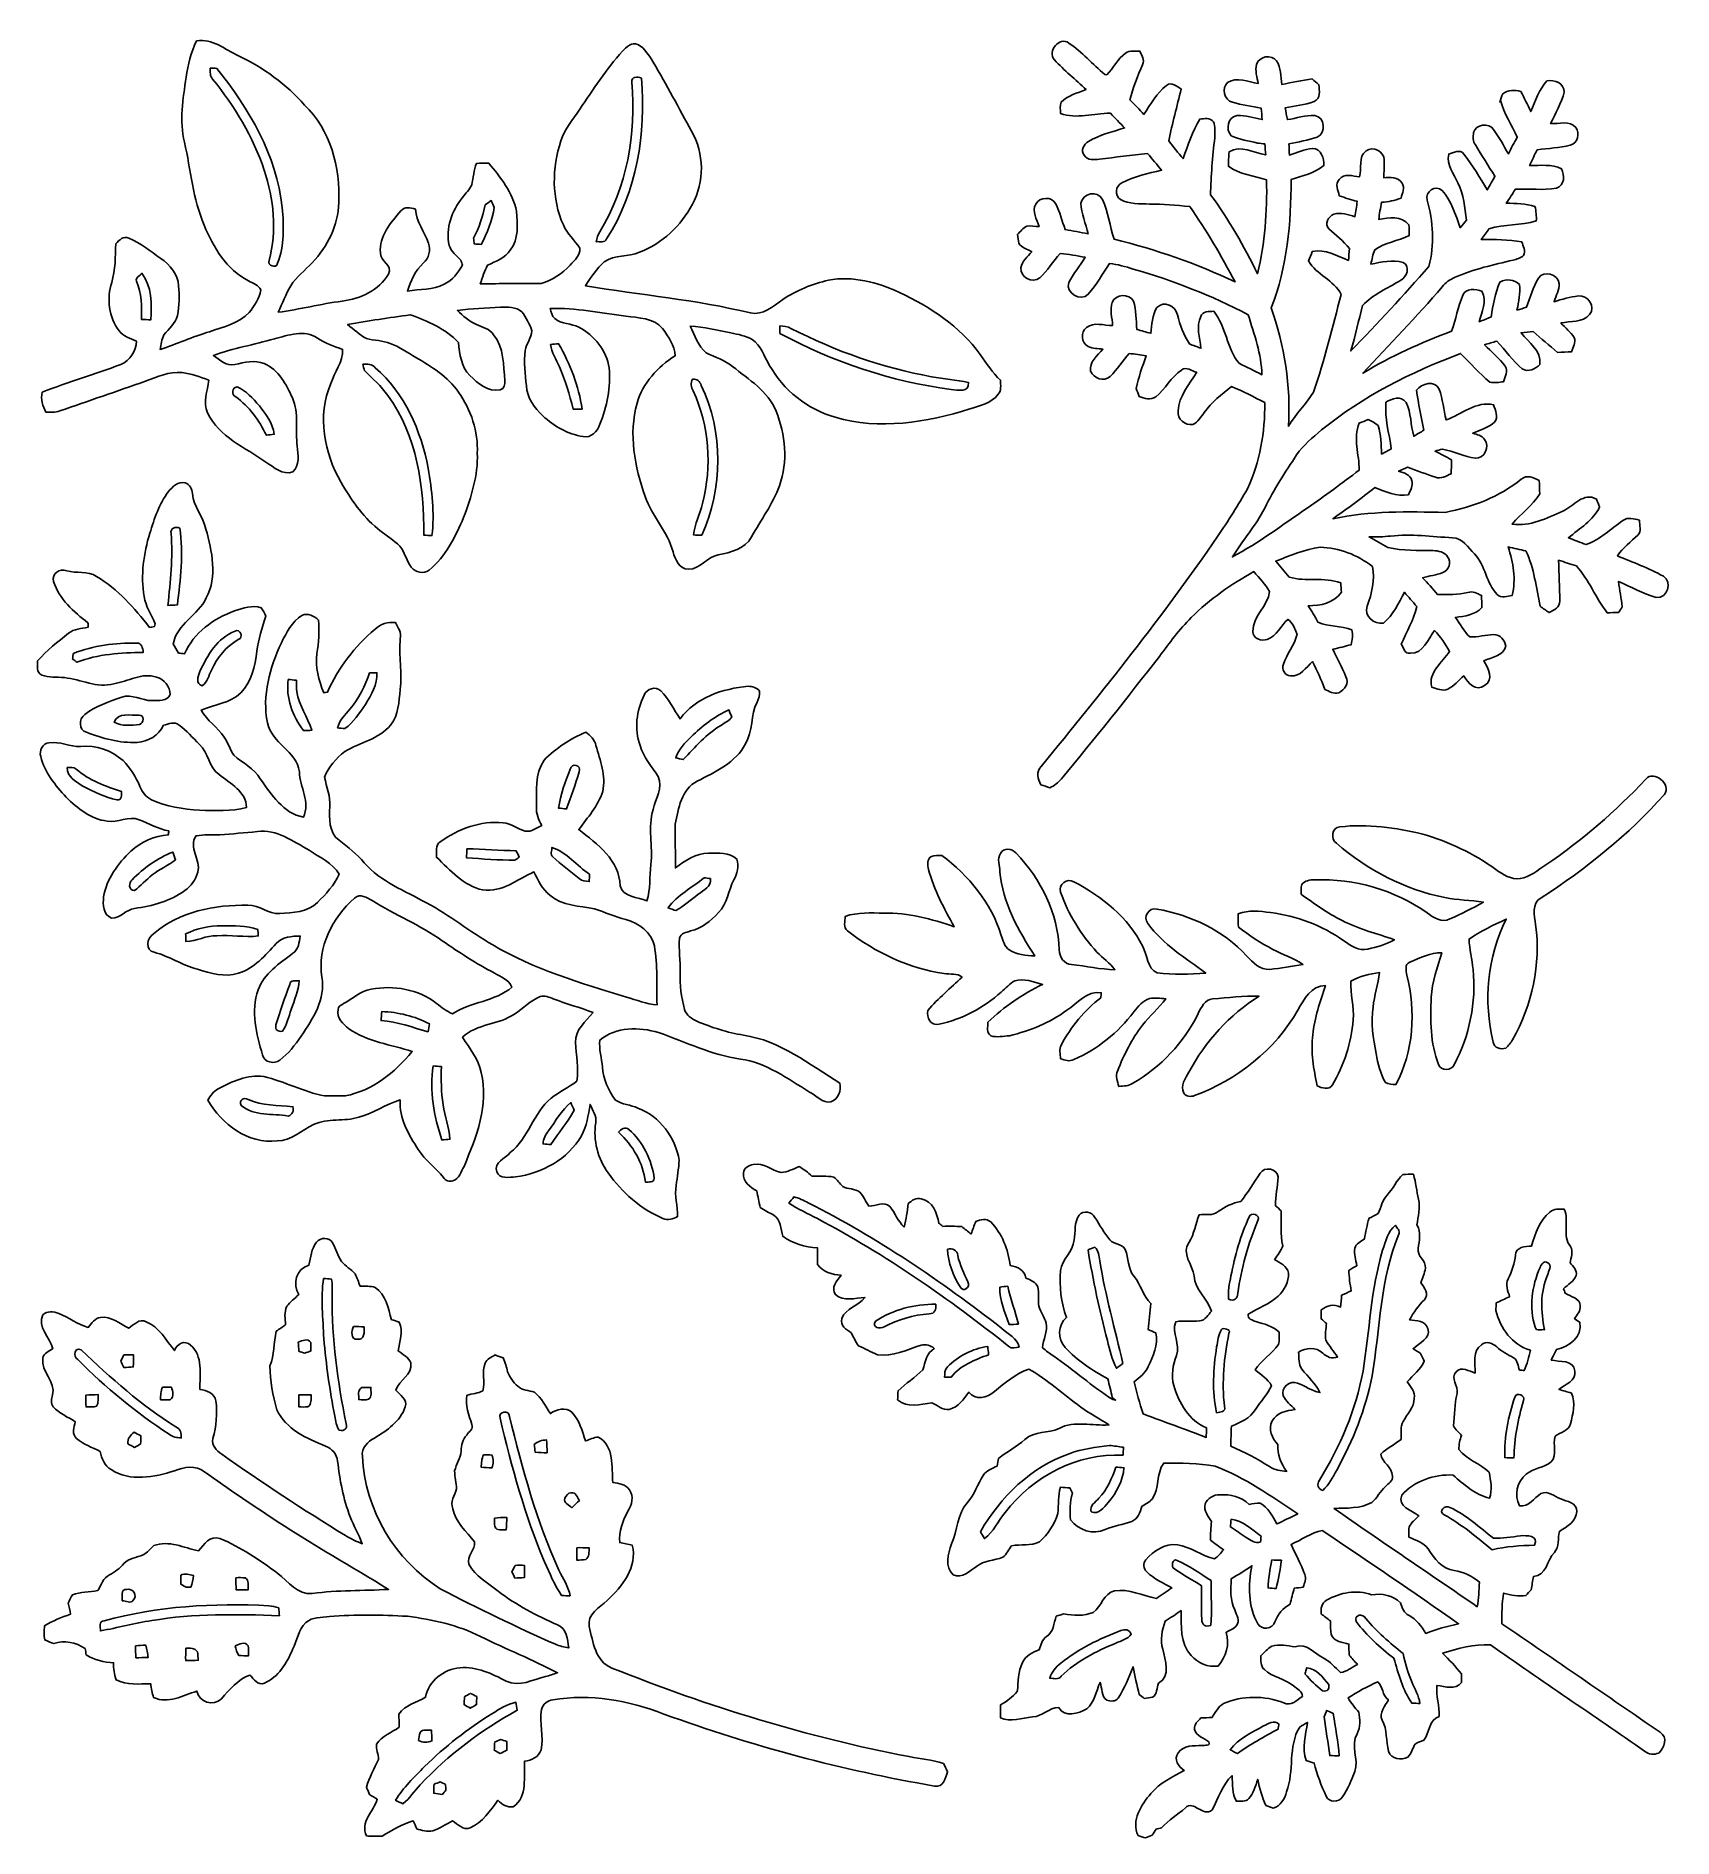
# Model space of a CAD drawing. Header units: centimetres. Extents: x -11.5 to 11.5, y -12.6 to 12.7.
import ezdxf

# ---------------------------------------------------------------- set-up
doc = ezdxf.new("R2010")
doc.units = ezdxf.units.CM
doc.header["$MEASUREMENT"] = 0
doc.layers.add('Camada 1', color=7, linetype='Continuous')

msp = doc.modelspace()

# ---------------------------------------------------------------- linework, layer by layer
at = {"layer": 'Camada 1', "color": 156}
for points, knots in [([(-9.24877, 12.64637), (-9.02722, 12.68941), (-8.84943, 12.52361), (-8.66069, 12.43929), (-8.66069, 12.43929), (-8.30897, 12.26996), (-7.98723, 12.03995), (-7.72971, 11.74537), (-7.72971, 11.74537), (-7.36706, 11.39295), (-7.221, 10.86696), (-7.24887, 10.37201), (-7.24887, 10.37201), (-7.25628, 10.05416), (-7.40587, 9.75501), (-7.62141, 9.52641), (-7.62141, 9.52641), (-7.72054, 9.41634), (-7.84895, 9.33167), (-7.92444, 9.2015), (-7.92444, 9.2015), (-7.99288, 9.08226), (-8.04086, 8.95314), (-8.10083, 8.82967), (-8.10083, 8.82967), (-7.79814, 8.86777), (-7.50181, 8.9482), (-7.19807, 8.98489), (-7.19807, 8.98489), (-6.94619, 9.02229), (-6.67878, 9.13482), (-6.54861, 9.3666), (-6.54861, 9.3666), (-6.47522, 9.49148), (-6.67278, 9.54475), (-6.66255, 9.66434), (-6.66255, 9.66434), (-6.67807, 9.89576), (-6.52073, 10.09332), (-6.37363, 10.25454), (-6.37363, 10.25454), (-6.32354, 10.32333), (-6.2378, 10.29723), (-6.16902, 10.28064), (-6.16902, 10.28064), (-6.15843, 10.10284), (-6.04448, 9.96244), (-5.98382, 9.80227), (-5.98382, 9.80227), (-5.95488, 9.70174), (-5.97641, 9.58814), (-6.05895, 9.51934), (-6.05895, 9.51934), (-6.17044, 9.41351), (-6.2378, 9.2724), (-6.2812, 9.12671), (-6.2812, 9.12671), (-6.1087, 9.15634), (-5.92349, 9.13977), (-5.76403, 9.22231), (-5.76403, 9.22231), (-5.64902, 9.2784), (-5.57142, 9.3853), (-5.50757, 9.49219), (-5.50757, 9.49219), (-5.51249, 9.50948), (-5.52309, 9.54405), (-5.52803, 9.56133), (-5.52803, 9.56133), (-5.59328, 9.62201), (-5.66454, 9.68339), (-5.69489, 9.76982), (-5.69489, 9.76982), (-5.74462, 10.00901), (-5.65996, 10.25877), (-5.5065, 10.44363), (-5.5065, 10.44363), (-5.46276, 10.50254), (-5.40773, 10.55511), (-5.37739, 10.62319), (-5.37739, 10.62319), (-5.3541, 10.72303), (-5.34916, 10.8278), (-5.3093, 10.92376), (-5.3093, 10.92376), (-5.25215, 10.92623), (-5.19465, 10.92835), (-5.13715, 10.92905), (-5.13715, 10.92905), (-4.97134, 10.72832), (-4.80165, 10.5103), (-4.74661, 10.25031), (-4.74661, 10.25031), (-4.7318, 10.06651), (-4.7124, 9.85872), (-4.83517, 9.70455), (-4.83517, 9.70455), (-4.90819, 9.59167), (-5.03695, 9.54334), (-5.15479, 9.49359), (-5.15479, 9.49359), (-5.19253, 9.40716), (-5.22781, 9.31967), (-5.25709, 9.23008), (-5.25709, 9.23008), (-4.9717, 9.2283), (-4.68595, 9.24136), (-4.40055, 9.23219), (-4.40055, 9.23219), (-4.24497, 9.28404), (-4.10245, 9.37153), (-3.99062, 9.49184), (-3.99062, 9.49184), (-3.931, 9.56027), (-3.84493, 9.62942), (-3.85514, 9.73032), (-3.85514, 9.73032), (-3.92782, 9.84179), (-4.03401, 9.9314), (-4.08693, 10.05699), (-4.08693, 10.05699), (-4.25379, 10.4274), (-4.24885, 10.86097), (-4.1215, 11.24267), (-4.1215, 11.24267), (-4.06858, 11.40918), (-3.95252, 11.54288), (-3.85762, 11.68611), (-3.85762, 11.68611), (-3.66501, 11.9634), (-3.48368, 12.25056), (-3.2572, 12.50173), (-3.2572, 12.50173), (-3.1997, 12.555), (-3.1242, 12.64143), (-3.03812, 12.59733), (-3.03812, 12.59733), (-2.93899, 12.54266), (-2.88254, 12.43824), (-2.82151, 12.34722), (-2.82151, 12.34722), (-2.63172, 12.02901), (-2.4645, 11.69811), (-2.28282, 11.37567), (-2.28282, 11.37567), (-2.10502, 11.06451), (-2.09832, 10.66341), (-2.27117, 10.34873), (-2.27117, 10.34873), (-2.4317, 10.04817), (-2.69521, 9.79416), (-3.01625, 9.67245), (-3.01625, 9.67245), (-3.1757, 9.60861), (-3.36515, 9.6393), (-3.51084, 9.53981), (-3.51084, 9.53981), (-3.61702, 9.44244), (-3.69817, 9.32074), (-3.77754, 9.20115), (-3.77754, 9.20115), (-3.00426, 9.07202), (-2.21933, 9.005), (-1.45591, 8.82015), (-1.45591, 8.82015), (-1.27952, 8.77922), (-1.13558, 8.91645), (-1.00047, 9.00641), (-1.00047, 9.00641), (-0.80644, 9.1387), (-0.5849, 9.22761), (-0.35701, 9.28052), (-0.35701, 9.28052), (-0.01622, 9.34507), (0.33231, 9.24877), (0.64206, 9.10836), (0.64206, 9.10836), (1.07526, 8.90376), (1.49365, 8.63035), (1.77729, 8.23665), (1.77729, 8.23665), (1.86867, 8.11141), (1.95014, 7.97736), (2.06621, 7.87293), (2.06621, 7.87293), (2.0634, 7.80696), (2.08138, 7.72829), (2.03164, 7.67467), (2.03164, 7.67467), (1.93815, 7.54627), (1.7727, 7.51874), (1.63264, 7.46831), (1.63264, 7.46831), (1.02446, 7.27957), (0.35984, 7.16774), (-0.26317, 7.35259), (-0.26317, 7.35259), (-0.65298, 7.463), (-0.99201, 7.73324), (-1.18921, 8.08672), (-1.18921, 8.08672), (-1.264, 8.20984), (-1.30422, 8.36224), (-1.42909, 8.4469), (-1.42909, 8.4469), (-1.52118, 8.49876), (-1.62736, 8.51746), (-1.72931, 8.53898), (-1.72931, 8.53898), (-1.92051, 8.56967), (-2.10784, 8.62682), (-2.30222, 8.63564), (-2.30222, 8.63564), (-2.23731, 8.50547), (-2.19251, 8.35377), (-2.07715, 8.25816), (-2.07715, 8.25816), (-1.95297, 8.19467), (-1.81504, 8.15516), (-1.70497, 8.06484), (-1.70497, 8.06484), (-1.47637, 7.88492), (-1.21143, 7.71771), (-1.0922, 7.43937), (-1.0922, 7.43937), (-0.96307, 7.10776), (-0.9218, 6.72853), (-1.04598, 6.3888), (-1.04598, 6.3888), (-1.13805, 6.12844), (-1.3081, 5.90795), (-1.43932, 5.66737), (-1.43932, 5.66737), (-1.53246, 5.4998), (-1.73284, 5.45041), (-1.90675, 5.41479), (-1.90675, 5.41479), (-2.06516, 5.38726), (-2.15935, 5.21334), (-2.32587, 5.21229), (-2.32587, 5.21229), (-2.45709, 5.21475), (-2.51388, 5.35094), (-2.54353, 5.45816), (-2.54353, 5.45816), (-2.61796, 5.74498), (-2.84373, 5.95806), (-2.93546, 6.2378), (-2.93546, 6.2378), (-3.08222, 6.65339), (-3.17324, 7.11517), (-3.0494, 7.54837), (-3.0494, 7.54837), (-2.97039, 7.83342), (-2.76014, 8.06097), (-2.51424, 8.21584), (-2.51424, 8.21584), (-2.5167, 8.36259), (-2.61126, 8.48501), (-2.69063, 8.60072), (-2.69063, 8.60072), (-2.81693, 8.75242), (-3.03001, 8.74783), (-3.20852, 8.7757), (-3.20852, 8.7757), (-3.562, 8.81591), (-3.91407, 8.89528), (-4.27143, 8.88294), (-4.27143, 8.88294), (-4.25591, 8.8339), (-4.25379, 8.77428), (-4.20792, 8.74148), (-4.20792, 8.74148), (-4.11373, 8.65751), (-3.97581, 8.67621), (-3.86891, 8.6173), (-3.86891, 8.6173), (-3.64949, 8.50688), (-3.47768, 8.29133), (-3.44311, 8.04509), (-3.44311, 8.04509), (-3.41595, 7.77521), (-3.4738, 7.50252), (-3.57328, 7.2524), (-3.57328, 7.2524), (-3.60785, 7.15398), (-3.69605, 7.0559), (-3.8107, 7.0806), (-3.8107, 7.0806), (-4.02342, 7.11341), (-4.21886, 7.22595), (-4.37585, 7.37059), (-4.37585, 7.37059), (-4.49085, 7.48347), (-4.60269, 7.62458), (-4.60621, 7.79322), (-4.60621, 7.79322), (-4.62492, 7.95867), (-4.6496, 8.12658), (-4.62455, 8.2931), (-4.62455, 8.2931), (-4.60798, 8.3887), (-4.53777, 8.46949), (-4.53002, 8.56544), (-4.53002, 8.56544), (-4.56106, 8.66281), (-4.61115, 8.75523), (-4.67218, 8.83673), (-4.67218, 8.83673), (-4.75509, 8.90481), (-4.87115, 8.90376), (-4.97275, 8.89881), (-4.97275, 8.89881), (-5.17489, 8.88434), (-5.3781, 8.88223), (-5.57917, 8.85578), (-5.57917, 8.85578), (-5.49875, 8.77851), (-5.41443, 8.70091), (-5.31035, 8.65681), (-5.31035, 8.65681), (-5.22569, 8.61695), (-5.12375, 8.59648), (-5.06835, 8.51358), (-5.06835, 8.51358), (-4.9223, 8.33084), (-4.93041, 8.08601), (-4.91172, 7.86553), (-4.91172, 7.86553), (-4.90819, 7.81755), (-4.91771, 7.74946), (-4.97592, 7.73959), (-4.97592, 7.73959), (-5.14314, 7.70254), (-5.29237, 7.8253), (-5.40137, 7.93714), (-5.40137, 7.93714), (-5.52662, 8.05885), (-5.54672, 8.23983), (-5.56436, 8.40387), (-5.56436, 8.40387), (-5.74357, 8.59683), (-5.99827, 8.70585), (-6.24311, 8.79369), (-6.24311, 8.79369), (-6.53696, 8.74959), (-6.83224, 8.71184), (-7.12399, 8.65504), (-7.12399, 8.65504), (-7.03438, 8.59225), (-6.95819, 8.50935), (-6.86011, 8.4589), (-6.86011, 8.4589), (-6.74933, 8.43033), (-6.63151, 8.43138), (-6.52356, 8.39116), (-6.52356, 8.39116), (-6.39444, 8.34425), (-6.28402, 8.26064), (-6.16479, 8.19467), (-6.16479, 8.19467), (-5.94184, 8.06379), (-5.71253, 7.92373), (-5.56294, 7.70678), (-5.56294, 7.70678), (-5.38692, 7.45808), (-5.28425, 7.15081), (-5.29872, 6.84459), (-5.29872, 6.84459), (-5.28637, 6.53308), (-5.38373, 6.23076), (-5.49063, 5.94218), (-5.49063, 5.94218), (-5.60882, 5.67231), (-5.74111, 5.38833), (-5.97817, 5.20171), (-5.97817, 5.20171), (-6.05437, 5.13608), (-6.16866, 5.1689), (-6.22793, 5.2405), (-6.22793, 5.2405), (-6.30765, 5.34212), (-6.31825, 5.48815), (-6.42301, 5.57142), (-6.42301, 5.57142), (-6.51333, 5.6469), (-6.61246, 5.71112), (-6.70277, 5.7866), (-6.70277, 5.7866), (-6.91902, 5.96194), (-7.07424, 6.19831), (-7.21535, 6.43502), (-7.21535, 6.43502), (-7.45455, 6.84812), (-7.5565, 7.37446), (-7.3607, 7.8246), (-7.3607, 7.8246), (-7.30744, 7.98617), (-7.18819, 8.13046), (-7.19349, 8.30685), (-7.19349, 8.30685), (-7.31801, 8.34636), (-7.44078, 8.39328), (-7.54944, 8.46631), (-7.54944, 8.46631), (-7.73219, 8.59084), (-7.96077, 8.503), (-8.1548, 8.45643), (-8.1548, 8.45643), (-8.43879, 8.37071), (-8.73548, 8.32484), (-9.01311, 8.21972), (-9.01311, 8.21972), (-8.92174, 8.16256), (-8.83038, 8.06414), (-8.71113, 8.09377), (-8.71113, 8.09377), (-8.57638, 8.12058), (-8.43068, 8.16539), (-8.29768, 8.10648), (-8.29768, 8.10648), (-8.09342, 8.02251), (-7.98865, 7.81156), (-7.9001, 7.62282), (-7.9001, 7.62282), (-7.80062, 7.40938), (-7.86448, 7.1702), (-7.83201, 6.94513), (-7.83201, 6.94513), (-7.82002, 6.82378), (-7.79568, 6.67525), (-7.89374, 6.58142), (-7.89374, 6.58142), (-8.03875, 6.53308), (-8.16151, 6.64845), (-8.27369, 6.72076), (-8.27369, 6.72076), (-8.56403, 6.92784), (-8.93409, 7.07354), (-9.09496, 7.41503), (-9.09496, 7.41503), (-9.16939, 7.56284), (-9.08931, 7.72054), (-9.07732, 7.87223), (-9.07732, 7.87223), (-9.19868, 7.92091), (-9.32356, 7.9636), (-9.45373, 7.98053), (-9.45373, 7.98053), (-9.6333, 7.99923), (-9.80263, 7.92198), (-9.96667, 7.86024), (-9.96667, 7.86024), (-10.36884, 7.71842), (-10.77207, 7.57872), (-11.176, 7.44149), (-11.176, 7.44149), (-11.23773, 7.4182), (-11.30405, 7.4228), (-11.36861, 7.42314), (-11.36861, 7.42314), (-11.41448, 7.51028), (-11.45011, 7.60482), (-11.42118, 7.70361), (-11.42118, 7.70361), (-11.05852, 7.85001), (-10.67964, 7.95372), (-10.31486, 8.09483), (-10.31486, 8.09483), (-10.18751, 8.14987), (-10.10038, 8.28462), (-10.09543, 8.42186), (-10.09543, 8.42186), (-10.1794, 8.4656), (-10.28276, 8.48465), (-10.33992, 8.56721), (-10.33992, 8.56721), (-10.48631, 8.75735), (-10.51595, 9.02476), (-10.44328, 9.25018), (-10.44328, 9.25018), (-10.39213, 9.42692), (-10.39071, 9.61213), (-10.38647, 9.79416), (-10.38647, 9.79416), (-10.33744, 9.84214), (-10.27712, 9.91093), (-10.20056, 9.87212), (-10.20056, 9.87212), (-10.03546, 9.80439), (-9.89753, 9.68691), (-9.75218, 9.58603), (-9.75218, 9.58603), (-9.62377, 9.49818), (-9.51089, 9.36448), (-9.50172, 9.20291), (-9.50172, 9.20291), (-9.48654, 9.06356), (-9.49571, 8.92174), (-9.51723, 8.78346), (-9.51723, 8.78346), (-9.5444, 8.66951), (-9.64353, 8.59825), (-9.7102, 8.50935), (-9.7102, 8.50935), (-9.7409, 8.44584), (-9.74619, 8.37352), (-9.76277, 8.30579), (-9.76277, 8.30579), (-9.52853, 8.382), (-9.3038, 8.4843), (-9.0678, 8.55591), (-9.0678, 8.55591), (-8.87306, 8.62294), (-8.65681, 8.67268), (-8.50829, 8.82402), (-8.50829, 8.82402), (-8.4402, 8.92104), (-8.36401, 9.02335), (-8.34425, 9.14258), (-8.34425, 9.14258), (-8.37564, 9.21455), (-8.45714, 9.23466), (-8.51887, 9.27135), (-8.51887, 9.27135), (-8.82473, 9.43186), (-9.01665, 9.7423), (-9.14187, 10.05381), (-9.14187, 10.05381), (-9.3031, 10.42352), (-9.32885, 10.83133), (-9.41987, 11.22045), (-9.41987, 11.22045), (-9.49395, 11.52243), (-9.43927, 11.83357), (-9.39659, 12.13555), (-9.39659, 12.13555), (-9.37153, 12.31194), (-9.32885, 12.48656), (-9.24877, 12.64637)], [0, 0, 0, 0, 0.00735294, 0.00735294, 0.00735294, 0.00735294, 0.01470588, 0.01470588, 0.01470588, 0.01470588, 0.02205882, 0.02205882, 0.02205882, 0.02205882, 0.02941176, 0.02941176, 0.02941176, 0.02941176, 0.03676471, 0.03676471, 0.03676471, 0.03676471, 0.04411765, 0.04411765, 0.04411765, 0.04411765, 0.05147059, 0.05147059, 0.05147059, 0.05147059, 0.05882353, 0.05882353, 0.05882353, 0.05882353, 0.06617647, 0.06617647, 0.06617647, 0.06617647, 0.07352941, 0.07352941, 0.07352941, 0.07352941, 0.08088235, 0.08088235, 0.08088235, 0.08088235, 0.08823529, 0.08823529, 0.08823529, 0.08823529, 0.09558824, 0.09558824, 0.09558824, 0.09558824, 0.10294118, 0.10294118, 0.10294118, 0.10294118, 0.11029412, 0.11029412, 0.11029412, 0.11029412, 0.11764706, 0.11764706, 0.11764706, 0.11764706, 0.125, 0.125, 0.125, 0.125, 0.13235294, 0.13235294, 0.13235294, 0.13235294, 0.13970588, 0.13970588, 0.13970588, 0.13970588, 0.14705882, 0.14705882, 0.14705882, 0.14705882, 0.15441176, 0.15441176, 0.15441176, 0.15441176, 0.16176471, 0.16176471, 0.16176471, 0.16176471, 0.16911765, 0.16911765, 0.16911765, 0.16911765, 0.17647059, 0.17647059, 0.17647059, 0.17647059, 0.18382353, 0.18382353, 0.18382353, 0.18382353, 0.19117647, 0.19117647, 0.19117647, 0.19117647, 0.19852941, 0.19852941, 0.19852941, 0.19852941, 0.20588235, 0.20588235, 0.20588235, 0.20588235, 0.21323529, 0.21323529, 0.21323529, 0.21323529, 0.22058824, 0.22058824, 0.22058824, 0.22058824, 0.22794118, 0.22794118, 0.22794118, 0.22794118, 0.23529412, 0.23529412, 0.23529412, 0.23529412, 0.24264706, 0.24264706, 0.24264706, 0.24264706, 0.25, 0.25, 0.25, 0.25, 0.25735294, 0.25735294, 0.25735294, 0.25735294, 0.26470588, 0.26470588, 0.26470588, 0.26470588, 0.27205882, 0.27205882, 0.27205882, 0.27205882, 0.27941176, 0.27941176, 0.27941176, 0.27941176, 0.28676471, 0.28676471, 0.28676471, 0.28676471, 0.29411765, 0.29411765, 0.29411765, 0.29411765, 0.30147059, 0.30147059, 0.30147059, 0.30147059, 0.30882353, 0.30882353, 0.30882353, 0.30882353, 0.31617647, 0.31617647, 0.31617647, 0.31617647, 0.32352941, 0.32352941, 0.32352941, 0.32352941, 0.33088235, 0.33088235, 0.33088235, 0.33088235, 0.33823529, 0.33823529, 0.33823529, 0.33823529, 0.34558824, 0.34558824, 0.34558824, 0.34558824, 0.35294118, 0.35294118, 0.35294118, 0.35294118, 0.36029412, 0.36029412, 0.36029412, 0.36029412, 0.36764706, 0.36764706, 0.36764706, 0.36764706, 0.375, 0.375, 0.375, 0.375, 0.38235294, 0.38235294, 0.38235294, 0.38235294, 0.38970588, 0.38970588, 0.38970588, 0.38970588, 0.39705882, 0.39705882, 0.39705882, 0.39705882, 0.40441176, 0.40441176, 0.40441176, 0.40441176, 0.41176471, 0.41176471, 0.41176471, 0.41176471, 0.41911765, 0.41911765, 0.41911765, 0.41911765, 0.42647059, 0.42647059, 0.42647059, 0.42647059, 0.43382353, 0.43382353, 0.43382353, 0.43382353, 0.44117647, 0.44117647, 0.44117647, 0.44117647, 0.44852941, 0.44852941, 0.44852941, 0.44852941, 0.45588235, 0.45588235, 0.45588235, 0.45588235, 0.46323529, 0.46323529, 0.46323529, 0.46323529, 0.47058824, 0.47058824, 0.47058824, 0.47058824, 0.47794118, 0.47794118, 0.47794118, 0.47794118, 0.48529412, 0.48529412, 0.48529412, 0.48529412, 0.49264706, 0.49264706, 0.49264706, 0.49264706, 0.5, 0.5, 0.5, 0.5, 0.50735294, 0.50735294, 0.50735294, 0.50735294, 0.51470588, 0.51470588, 0.51470588, 0.51470588, 0.52205882, 0.52205882, 0.52205882, 0.52205882, 0.52941176, 0.52941176, 0.52941176, 0.52941176, 0.53676471, 0.53676471, 0.53676471, 0.53676471, 0.54411765, 0.54411765, 0.54411765, 0.54411765, 0.55147059, 0.55147059, 0.55147059, 0.55147059, 0.55882353, 0.55882353, 0.55882353, 0.55882353, 0.56617647, 0.56617647, 0.56617647, 0.56617647, 0.57352941, 0.57352941, 0.57352941, 0.57352941, 0.58088235, 0.58088235, 0.58088235, 0.58088235, 0.58823529, 0.58823529, 0.58823529, 0.58823529, 0.59558824, 0.59558824, 0.59558824, 0.59558824, 0.60294118, 0.60294118, 0.60294118, 0.60294118, 0.61029412, 0.61029412, 0.61029412, 0.61029412, 0.61764706, 0.61764706, 0.61764706, 0.61764706, 0.625, 0.625, 0.625, 0.625, 0.63235294, 0.63235294, 0.63235294, 0.63235294, 0.63970588, 0.63970588, 0.63970588, 0.63970588, 0.64705882, 0.64705882, 0.64705882, 0.64705882, 0.65441176, 0.65441176, 0.65441176, 0.65441176, 0.66176471, 0.66176471, 0.66176471, 0.66176471, 0.66911765, 0.66911765, 0.66911765, 0.66911765, 0.67647059, 0.67647059, 0.67647059, 0.67647059, 0.68382353, 0.68382353, 0.68382353, 0.68382353, 0.69117647, 0.69117647, 0.69117647, 0.69117647, 0.69852941, 0.69852941, 0.69852941, 0.69852941, 0.70588235, 0.70588235, 0.70588235, 0.70588235, 0.71323529, 0.71323529, 0.71323529, 0.71323529, 0.72058824, 0.72058824, 0.72058824, 0.72058824, 0.72794118, 0.72794118, 0.72794118, 0.72794118, 0.73529412, 0.73529412, 0.73529412, 0.73529412, 0.74264706, 0.74264706, 0.74264706, 0.74264706, 0.75, 0.75, 0.75, 0.75, 0.75735294, 0.75735294, 0.75735294, 0.75735294, 0.76470588, 0.76470588, 0.76470588, 0.76470588, 0.77205882, 0.77205882, 0.77205882, 0.77205882, 0.77941176, 0.77941176, 0.77941176, 0.77941176, 0.78676471, 0.78676471, 0.78676471, 0.78676471, 0.79411765, 0.79411765, 0.79411765, 0.79411765, 0.80147059, 0.80147059, 0.80147059, 0.80147059, 0.80882353, 0.80882353, 0.80882353, 0.80882353, 0.81617647, 0.81617647, 0.81617647, 0.81617647, 0.82352941, 0.82352941, 0.82352941, 0.82352941, 0.83088235, 0.83088235, 0.83088235, 0.83088235, 0.83823529, 0.83823529, 0.83823529, 0.83823529, 0.84558824, 0.84558824, 0.84558824, 0.84558824, 0.85294118, 0.85294118, 0.85294118, 0.85294118, 0.86029412, 0.86029412, 0.86029412, 0.86029412, 0.86764706, 0.86764706, 0.86764706, 0.86764706, 0.875, 0.875, 0.875, 0.875, 0.88235294, 0.88235294, 0.88235294, 0.88235294, 0.88970588, 0.88970588, 0.88970588, 0.88970588, 0.89705882, 0.89705882, 0.89705882, 0.89705882, 0.90441176, 0.90441176, 0.90441176, 0.90441176, 0.91176471, 0.91176471, 0.91176471, 0.91176471, 0.91911765, 0.91911765, 0.91911765, 0.91911765, 0.92647059, 0.92647059, 0.92647059, 0.92647059, 0.93382353, 0.93382353, 0.93382353, 0.93382353, 0.94117647, 0.94117647, 0.94117647, 0.94117647, 0.94852941, 0.94852941, 0.94852941, 0.94852941, 0.95588235, 0.95588235, 0.95588235, 0.95588235, 0.96323529, 0.96323529, 0.96323529, 0.96323529, 0.97058824, 0.97058824, 0.97058824, 0.97058824, 0.97794118, 0.97794118, 0.97794118, 0.97794118, 0.98529412, 0.98529412, 0.98529412, 0.98529412, 1, 1, 1, 1]), ([(2.82363, 12.38144), (2.71744, 12.49962), (2.8963, 12.71587), (3.02718, 12.61779), (3.02718, 12.61779), (3.21203, 12.4908), (3.35986, 12.31758), (3.53272, 12.17647), (3.53272, 12.17647), (3.53272, 12.17647), (3.55988, 12.17012), (3.55988, 12.17012), (3.55988, 12.17012), (3.65865, 12.26255), (3.71052, 12.39837), (3.82551, 12.47527), (3.82551, 12.47527), (3.88338, 12.51902), (3.96027, 12.49785), (4.02766, 12.50349), (4.02766, 12.50349), (4.04953, 12.44282), (4.10138, 12.37932), (4.0633, 12.313), (4.0633, 12.313), (3.99555, 12.15107), (3.92606, 11.98845), (3.88691, 11.81629), (3.88691, 11.81629), (3.95323, 11.74962), (4.01884, 11.68223), (4.08374, 11.61415), (4.08374, 11.61415), (4.17547, 11.75879), (4.26402, 11.91224), (4.39949, 12.0209), (4.39949, 12.0209), (4.47286, 12.07698), (4.54625, 12.00714), (4.6094, 11.97045), (4.6094, 11.97045), (4.54695, 11.72845), (4.4831, 11.48715), (4.4323, 11.24267), (4.4323, 11.24267), (4.49721, 11.15695), (4.56423, 11.07298), (4.63303, 10.99043), (4.63303, 10.99043), (4.70252, 11.17987), (4.76919, 11.37143), (4.86903, 11.54782), (4.86903, 11.54782), (4.93465, 11.55347), (5.01332, 11.57005), (5.06165, 11.51043), (5.06165, 11.51043), (5.09198, 11.43987), (5.08175, 11.3605), (5.07893, 11.28571), (5.07893, 11.28571), (5.05247, 11.01725), (5.0232, 10.74913), (5.02108, 10.47926), (5.02108, 10.47926), (5.28284, 10.13601), (5.48852, 9.75536), (5.68254, 9.37119), (5.68254, 9.37119), (5.78555, 9.80263), (5.81942, 10.24748), (5.80884, 10.69022), (5.80884, 10.69022), (5.62856, 10.74949), (5.42854, 10.76854), (5.2719, 10.88284), (5.2719, 10.88284), (5.27295, 10.95057), (5.27614, 11.01831), (5.28072, 11.08604), (5.28072, 11.08604), (5.44865, 11.18834), (5.62573, 11.07122), (5.79754, 11.04265), (5.79754, 11.04265), (5.79296, 11.0945), (5.78908, 11.14601), (5.7852, 11.19786), (5.7852, 11.19786), (5.75944, 11.20069), (5.70759, 11.20704), (5.68147, 11.21021), (5.68147, 11.21021), (5.55871, 11.24514), (5.42678, 11.25396), (5.31176, 11.31216), (5.31176, 11.31216), (5.22781, 11.39754), (5.26379, 11.58416), (5.39608, 11.59862), (5.39608, 11.59862), (5.51532, 11.60497), (5.63033, 11.55981), (5.7471, 11.54076), (5.7471, 11.54076), (5.7425, 11.59368), (5.73792, 11.6466), (5.73334, 11.69951), (5.73334, 11.69951), (5.59927, 11.73198), (5.46135, 11.74608), (5.32906, 11.78313), (5.32906, 11.78313), (5.21334, 11.81699), (5.17102, 11.98244), (5.26133, 12.06217), (5.26133, 12.06217), (5.39255, 12.15107), (5.5513, 12.06535), (5.69241, 12.04806), (5.69241, 12.04806), (5.67513, 12.13626), (5.64444, 12.22728), (5.66807, 12.31687), (5.66807, 12.31687), (5.70442, 12.43223), (5.87903, 12.46504), (5.94959, 12.36556), (5.94959, 12.36556), (6.01345, 12.26925), (6.00957, 12.14613), (6.02368, 12.03536), (6.02368, 12.03536), (6.16584, 12.06146), (6.30695, 12.09428), (6.45089, 12.11226), (6.45089, 12.11226), (6.48229, 12.0844), (6.5144, 12.05723), (6.54685, 12.03007), (6.54685, 12.03007), (6.55109, 11.94787), (6.57542, 11.83357), (6.47734, 11.79583), (6.47734, 11.79583), (6.34753, 11.74396), (6.20535, 11.73479), (6.06989, 11.7034), (6.06989, 11.7034), (6.08047, 11.64872), (6.09141, 11.59439), (6.10198, 11.53971), (6.10198, 11.53971), (6.23005, 11.55805), (6.35599, 11.60638), (6.48687, 11.59792), (6.48687, 11.59792), (6.6301, 11.57534), (6.65373, 11.35027), (6.52073, 11.29488), (6.52073, 11.29488), (6.39409, 11.24338), (6.25615, 11.23102), (6.12457, 11.19681), (6.12457, 11.19681), (6.12598, 11.1453), (6.12775, 11.09345), (6.12951, 11.04194), (6.12951, 11.04194), (6.23746, 11.07439), (6.34259, 11.12273), (6.45548, 11.13507), (6.45548, 11.13507), (6.57823, 11.12908), (6.62094, 10.99714), (6.61317, 10.89307), (6.61317, 10.89307), (6.48088, 10.78653), (6.3126, 10.74666), (6.15456, 10.69551), (6.15456, 10.69551), (6.15421, 10.08591), (6.10164, 9.46467), (5.87375, 8.89353), (5.87375, 8.89353), (6.05861, 8.35906), (6.15631, 7.7918), (6.11575, 7.22558), (6.11575, 7.22558), (6.22053, 7.39457), (6.36269, 7.53674), (6.46923, 7.70395), (6.46923, 7.70395), (6.62481, 8.15516), (6.73522, 8.62083), (6.86082, 9.0812), (6.86082, 9.0812), (6.75569, 9.2844), (6.50804, 9.35355), (6.40115, 9.55286), (6.40115, 9.55286), (6.41843, 9.59661), (6.43502, 9.64), (6.45159, 9.68375), (6.45159, 9.68375), (6.63434, 9.71973), (6.79872, 9.62377), (6.96136, 9.55815), (6.96136, 9.55815), (6.9656, 9.61495), (6.96982, 9.67139), (6.97406, 9.72784), (6.97406, 9.72784), (6.8901, 9.83156), (6.78744, 9.91658), (6.68725, 10.00301), (6.68725, 10.00301), (6.61423, 10.07004), (6.68019, 10.17693), (6.75462, 10.21044), (6.75462, 10.21044), (6.85446, 10.23761), (6.95747, 10.20586), (7.05238, 10.1734), (7.05238, 10.1734), (7.06402, 10.24572), (7.0746, 10.31804), (7.08483, 10.39036), (7.08483, 10.39036), (6.9991, 10.41188), (6.91479, 10.43727), (6.8326, 10.46938), (6.8326, 10.46938), (6.81248, 10.54417), (6.77192, 10.62955), (6.83083, 10.69763), (6.83083, 10.69763), (6.89856, 10.78934), (7.02415, 10.7449), (7.11763, 10.73502), (7.11763, 10.73502), (7.15186, 10.8532), (7.09541, 11.01548), (7.20865, 11.09944), (7.20865, 11.09944), (7.30496, 11.1774), (7.463, 11.09168), (7.46512, 10.97209), (7.46512, 10.97209), (7.46936, 10.88883), (7.4609, 10.80558), (7.45701, 10.72232), (7.45701, 10.72232), (7.54415, 10.72515), (7.6655, 10.73679), (7.7156, 10.64683), (7.7156, 10.64683), (7.7604, 10.5798), (7.71735, 10.50466), (7.70113, 10.43622), (7.70113, 10.43622), (7.61434, 10.39883), (7.52122, 10.38295), (7.42772, 10.37624), (7.42772, 10.37624), (7.4115, 10.29616), (7.39775, 10.21574), (7.38752, 10.1346), (7.38752, 10.1346), (7.53039, 10.16669), (7.70819, 10.18962), (7.81261, 10.06122), (7.81261, 10.06122), (7.82072, 10.01042), (7.81507, 9.95856), (7.81368, 9.9074), (7.81368, 9.9074), (7.65668, 9.8312), (7.47465, 9.81039), (7.33107, 9.70773), (7.33107, 9.70773), (7.30462, 9.64318), (7.29333, 9.57367), (7.27674, 9.5063), (7.27674, 9.5063), (7.42526, 9.53629), (7.58189, 9.56909), (7.73219, 9.53099), (7.73219, 9.53099), (7.83731, 9.47067), (7.78298, 9.32427), (7.69408, 9.27629), (7.69408, 9.27629), (7.51309, 9.16657), (7.30778, 9.08226), (7.16138, 8.92457), (7.16138, 8.92457), (7.10211, 8.7129), (7.06049, 8.49595), (6.99487, 8.28533), (6.99487, 8.28533), (7.37022, 8.67339), (7.7403, 9.06638), (8.09378, 9.47455), (8.09378, 9.47455), (8.17421, 9.78146), (8.15304, 10.10531), (8.06944, 10.4087), (8.06944, 10.4087), (8.02993, 10.52865), (8.19255, 10.62637), (8.28038, 10.5417), (8.28038, 10.5417), (8.40916, 10.39318), (8.4709, 10.20091), (8.53546, 10.01818), (8.53546, 10.01818), (8.56402, 10.05416), (8.59225, 10.09015), (8.62153, 10.12578), (8.62153, 10.12578), (8.59861, 10.30323), (8.58414, 10.48737), (8.50194, 10.64965), (8.50194, 10.64965), (8.44125, 10.77841), (8.34073, 10.90295), (8.37318, 11.05464), (8.37318, 11.05464), (8.43986, 11.07439), (8.53369, 11.13049), (8.5859, 11.05358), (8.5859, 11.05358), (8.71395, 10.89906), (8.80921, 10.72091), (8.91504, 10.55122), (8.91504, 10.55122), (8.95139, 10.61578), (8.98806, 10.68034), (9.02334, 10.74561), (9.02334, 10.74561), (8.92598, 10.88848), (8.83884, 11.03806), (8.74747, 11.18481), (8.74747, 11.18481), (8.71361, 11.23491), (8.71149, 11.29911), (8.72348, 11.35661), (8.72348, 11.35661), (8.75312, 11.47445), (8.93655, 11.5002), (9.00289, 11.40142), (9.00289, 11.40142), (9.08295, 11.29347), (9.14717, 11.17423), (9.21173, 11.0564), (9.21173, 11.0564), (9.24984, 11.13613), (9.29286, 11.21339), (9.33662, 11.29065), (9.33662, 11.29065), (9.26112, 11.46386), (9.15175, 11.62332), (9.10237, 11.80711), (9.10237, 11.80711), (9.10237, 11.80711), (9.09002, 11.78665), (9.09002, 11.78665), (9.09002, 11.78665), (9.10412, 11.82546), (9.11823, 11.86462), (9.132, 11.90412), (9.132, 11.90412), (9.20784, 11.95775), (9.29815, 11.9574), (9.386, 11.93694), (9.386, 11.93694), (9.43573, 11.84416), (9.48407, 11.75066), (9.52605, 11.65401), (9.52605, 11.65401), (9.59131, 11.80324), (9.64423, 11.96199), (9.75395, 12.08617), (9.75395, 12.08617), (9.86119, 12.10239), (10.0009, 12.05441), (9.99701, 11.92565), (9.99701, 11.92565), (9.95961, 11.76867), (9.87319, 11.62896), (9.80651, 11.48326), (9.80651, 11.48326), (9.92292, 11.47515), (10.07533, 11.53477), (10.16105, 11.42929), (10.16105, 11.42929), (10.22244, 11.3485), (10.18892, 11.20422), (10.08308, 11.17881), (10.08308, 11.17881), (9.93174, 11.1386), (9.77335, 11.13825), (9.61884, 11.11566), (9.61884, 11.11566), (9.58179, 11.043), (9.5451, 10.96962), (9.51018, 10.89589), (9.51018, 10.89589), (9.66082, 10.88848), (9.82132, 10.92059), (9.96102, 10.84826), (9.96102, 10.84826), (10.00548, 10.75231), (10.00583, 10.61649), (9.88942, 10.57521), (9.88942, 10.57521), (9.69926, 10.54276), (9.50348, 10.56922), (9.31087, 10.56075), (9.31087, 10.56075), (9.26923, 10.49372), (9.22619, 10.4274), (9.18174, 10.36214), (9.18174, 10.36214), (9.31791, 10.36284), (9.45549, 10.35685), (9.58673, 10.31698), (9.58673, 10.31698), (9.60225, 10.25031), (9.60825, 10.18187), (9.60472, 10.11342), (9.60472, 10.11342), (9.38742, 10.0531), (9.1574, 10.06475), (8.93938, 10.00478), (8.93938, 10.00478), (8.90305, 9.95397), (8.8667, 9.90317), (8.83072, 9.85273), (8.83072, 9.85273), (9.02122, 9.85237), (9.21244, 9.85485), (9.40082, 9.8192), (9.40082, 9.8192), (9.42092, 9.75747), (9.45761, 9.69292), (9.42481, 9.628), (9.42481, 9.628), (9.38564, 9.58956), (9.33097, 9.57579), (9.27981, 9.5631), (9.27981, 9.5631), (9.00253, 9.49889), (8.72243, 9.43645), (8.46101, 9.3218), (8.46101, 9.3218), (8.38975, 9.29357), (8.32872, 9.2456), (8.28111, 9.18632), (8.28111, 9.18632), (7.92373, 8.76758), (7.53745, 8.37599), (7.16385, 7.97207), (7.16385, 7.97207), (7.55755, 8.21125), (7.98159, 8.39927), (8.41199, 8.56226), (8.41199, 8.56226), (8.4716, 8.72842), (8.50511, 8.9034), (8.56933, 9.0678), (8.56933, 9.0678), (8.62012, 9.17504), (8.74747, 9.15705), (8.84025, 9.12424), (8.84025, 9.12424), (8.91187, 8.98207), (8.8399, 8.83461), (8.80109, 8.69456), (8.80109, 8.69456), (8.85684, 8.71677), (8.91258, 8.73901), (8.9683, 8.76194), (8.9683, 8.76194), (8.99371, 8.92986), (9.03076, 9.09637), (9.09284, 9.25476), (9.09284, 9.25476), (9.18951, 9.30239), (9.2897, 9.29111), (9.36978, 9.21773), (9.36978, 9.21773), (9.38035, 9.09672), (9.36025, 8.97678), (9.33309, 8.85895), (9.33309, 8.85895), (9.37753, 8.87236), (9.42233, 8.88576), (9.46784, 8.89917), (9.46784, 8.89917), (9.51971, 9.0371), (9.55815, 9.1828), (9.634, 9.31015), (9.634, 9.31015), (9.71585, 9.42516), (9.90316, 9.3666), (9.92681, 9.23536), (9.92681, 9.23536), (9.92928, 9.14435), (9.88272, 9.0618), (9.85448, 8.97748), (9.85448, 8.97748), (9.96597, 9.01276), (10.07991, 9.04451), (10.19703, 9.05827), (10.19703, 9.05827), (10.32581, 9.07944), (10.45174, 8.90235), (10.35402, 8.79862), (10.35402, 8.79862), (10.25877, 8.68045), (10.08591, 8.70585), (9.9515, 8.67868), (9.9515, 8.67868), (10.01394, 8.60989), (10.08837, 8.55098), (10.13953, 8.4723), (10.13953, 8.4723), (10.16316, 8.40351), (10.11872, 8.3379), (10.10072, 8.27334), (10.10072, 8.27334), (10.03477, 8.2684), (9.96914, 8.26523), (9.90389, 8.26452), (9.90389, 8.26452), (9.78887, 8.36224), (9.67281, 8.45925), (9.56062, 8.5598), (9.56062, 8.5598), (9.50348, 8.5538), (9.44703, 8.54745), (9.39058, 8.54109), (9.39058, 8.54109), (9.4943, 8.40316), (9.68409, 8.29063), (9.65517, 8.09412), (9.65517, 8.09412), (9.59131, 8.03168), (9.4943, 7.97983), (9.40822, 8.03345), (9.40822, 8.03345), (9.27169, 8.14598), (9.16939, 8.2931), (9.05016, 8.42256), (9.05016, 8.42256), (8.9923, 8.40598), (8.9348, 8.38905), (8.87764, 8.37177), (8.87764, 8.37177), (8.97431, 8.27228), (9.08295, 8.18232), (9.16693, 8.07085), (9.16693, 8.07085), (9.21525, 8.00064), (9.16374, 7.92127), (9.14505, 7.85035), (9.14505, 7.85035), (9.08015, 7.84542), (9.01381, 7.82884), (8.94961, 7.84577), (8.94961, 7.84577), (8.80215, 7.96854), (8.67867, 8.11705), (8.54004, 8.24971), (8.54004, 8.24971), (7.84189, 7.98688), (7.16421, 7.6468), (6.58424, 7.17303), (6.58424, 7.17303), (6.45936, 7.06402), (6.32459, 6.96207), (6.23181, 6.82237), (6.23181, 6.82237), (6.0713, 6.5793), (5.91078, 6.33518), (5.78272, 6.07272), (5.78272, 6.07272), (5.65891, 5.82612), (5.47263, 5.6201), (5.32799, 5.38692), (5.32799, 5.38692), (5.69948, 5.58305), (6.03425, 5.83917), (6.38174, 6.07413), (6.38174, 6.07413), (6.62763, 6.24804), (6.87246, 6.42338), (7.11164, 6.60681), (7.11164, 6.60681), (7.11658, 6.82695), (7.02062, 7.05801), (7.11412, 7.26897), (7.11412, 7.26897), (7.1561, 7.2852), (7.19771, 7.30143), (7.23969, 7.31838), (7.23969, 7.31838), (7.28839, 7.29333), (7.34094, 7.27251), (7.38116, 7.23335), (7.38116, 7.23335), (7.41749, 7.10318), (7.4235, 6.9677), (7.42772, 6.83331), (7.42772, 6.83331), (7.47289, 6.85765), (7.5184, 6.88199), (7.56425, 6.90597), (7.56425, 6.90597), (7.53392, 7.12364), (7.47006, 7.34094), (7.48841, 7.56214), (7.48841, 7.56214), (7.57414, 7.61471), (7.70149, 7.6655), (7.77168, 7.56108), (7.77168, 7.56108), (7.84647, 7.41503), (7.83483, 7.2411), (7.8807, 7.08518), (7.8807, 7.08518), (7.92833, 7.11305), (7.9756, 7.14128), (8.02286, 7.17055), (8.02286, 7.17055), (7.98371, 7.35646), (7.94244, 7.54238), (7.92056, 7.73112), (7.92056, 7.73112), (7.99182, 7.8292), (8.17633, 7.87822), (8.23736, 7.747), (8.23736, 7.747), (8.29027, 7.60871), (8.29802, 7.45737), (8.33683, 7.31448), (8.33683, 7.31448), (8.55486, 7.3921), (8.75911, 7.58542), (9.00465, 7.52651), (9.00465, 7.52651), (9.02723, 7.44819), (9.07803, 7.35646), (9.01452, 7.28345), (9.01452, 7.28345), (8.93163, 7.20231), (8.8145, 7.17161), (8.71044, 7.12716), (8.71044, 7.12716), (8.77076, 7.10988), (8.83813, 7.09436), (8.87764, 7.04003), (8.87764, 7.04003), (8.95419, 6.94265), (8.87694, 6.76697), (8.74781, 6.77438), (8.74781, 6.77438), (8.58979, 6.80225), (8.44125, 6.86822), (8.28498, 6.90316), (8.28498, 6.90316), (8.24971, 6.89504), (8.21513, 6.88516), (8.18161, 6.87387), (8.18161, 6.87387), (8.25887, 6.83506), (8.33683, 6.79626), (8.41199, 6.75216), (8.41199, 6.75216), (8.41058, 6.68689), (8.4088, 6.62094), (8.40668, 6.5553), (8.40668, 6.5553), (8.33754, 6.52814), (8.26487, 6.47559), (8.18832, 6.50875), (8.18832, 6.50875), (8.05497, 6.55002), (7.92514, 6.60152), (7.79356, 6.64774), (7.79356, 6.64774), (7.75158, 6.62869), (7.70995, 6.61), (7.66797, 6.5927), (7.66797, 6.5927), (7.73994, 6.57224), (7.83342, 6.54332), (7.85247, 6.45936), (7.85247, 6.45936), (7.87364, 6.38844), (7.83166, 6.32319), (7.80555, 6.26039), (7.80555, 6.26039), (7.6401, 6.23147), (7.48488, 6.30378), (7.3346, 6.36164), (7.3346, 6.36164), (7.14199, 6.20959), (6.94407, 6.06424), (6.74299, 5.92384), (6.74299, 5.92384), (7.26334, 6.03496), (7.79638, 6.02297), (8.32484, 6.01379), (8.32484, 6.01379), (8.70937, 6.08541), (9.08578, 6.23427), (9.39411, 6.47982), (9.39411, 6.47982), (9.47242, 6.55214), (9.56592, 6.49781), (9.6453, 6.46007), (9.6453, 6.46007), (9.64881, 6.39867), (9.65164, 6.33694), (9.65305, 6.2752), (9.65305, 6.2752), (9.55321, 6.10622), (9.38954, 5.9951), (9.26429, 5.8487), (9.26429, 5.8487), (9.51476, 5.81271), (9.7543, 5.92842), (9.9762, 6.03003), (9.9762, 6.03003), (10.1293, 6.09776), (10.27077, 6.30695), (10.45279, 6.19831), (10.45279, 6.19831), (10.46692, 6.16196), (10.48137, 6.12598), (10.49655, 6.08999), (10.49655, 6.08999), (10.40553, 5.89879), (10.21467, 5.78696), (10.05733, 5.65572), (10.05733, 5.65572), (10.13953, 5.62222), (10.22349, 5.59223), (10.30605, 5.55907), (10.30605, 5.55907), (10.505, 5.62963), (10.65176, 5.78272), (10.82286, 5.89774), (10.82286, 5.89774), (10.89235, 5.95383), (10.97879, 5.92172), (11.05605, 5.90337), (11.05605, 5.90337), (11.05464, 5.83459), (11.09132, 5.7471), (11.03312, 5.69312), (11.03312, 5.69312), (10.93152, 5.6021), (10.82745, 5.51285), (10.74561, 5.40278), (10.74561, 5.40278), (10.96186, 5.30823), (11.18693, 5.23168), (11.39296, 5.11457), (11.39296, 5.11457), (11.52842, 5.03695), (11.45329, 4.79283), (11.291, 4.81576), (11.291, 4.81576), (11.1065, 4.86867), (10.93893, 4.9678), (10.76077, 5.03836), (10.76077, 5.03836), (10.77806, 4.92054), (10.80206, 4.80342), (10.8158, 4.68488), (10.8158, 4.68488), (10.8024, 4.66478), (10.77595, 4.62492), (10.76289, 4.60516), (10.76289, 4.60516), (10.70892, 4.60268), (10.6553, 4.60128), (10.60238, 4.59987), (10.60238, 4.59987), (10.44363, 4.81188), (10.34238, 5.06095), (10.16847, 5.26238), (10.16847, 5.26238), (10.0845, 5.28601), (10.00159, 5.31318), (9.91941, 5.3407), (9.91941, 5.3407), (9.92116, 5.14948), (9.93598, 4.95828), (9.93422, 4.76673), (9.93422, 4.76673), (9.94304, 4.67818), (9.85131, 4.63868), (9.78782, 4.60233), (9.78782, 4.60233), (9.74478, 4.63161), (9.70173, 4.66124), (9.66011, 4.69194), (9.66011, 4.69194), (9.60191, 4.95406), (9.57684, 5.22781), (9.45761, 5.47193), (9.45761, 5.47193), (9.37436, 5.49063), (9.29075, 5.50862), (9.2082, 5.52767), (9.2082, 5.52767), (9.28441, 5.31001), (9.32003, 5.07223), (9.2657, 4.8454), (9.2657, 4.8454), (9.19551, 4.83129), (9.11472, 4.79989), (9.0551, 4.85705), (9.0551, 4.85705), (8.90093, 5.01896), (8.88858, 5.26486), (8.73548, 5.42854), (8.73548, 5.42854), (8.64729, 5.51921), (8.56721, 5.65185), (8.4268, 5.65643), (8.4268, 5.65643), (8.13576, 5.6709), (7.84401, 5.71183), (7.55261, 5.68042), (7.55261, 5.68042), (7.45277, 5.66914), (7.35224, 5.66666), (7.25204, 5.66807), (7.25204, 5.66807), (7.34306, 5.62397), (7.42526, 5.56436), (7.51628, 5.52062), (7.51628, 5.52062), (7.72407, 5.46876), (7.94032, 5.47863), (8.15269, 5.47546), (8.15269, 5.47546), (8.22642, 5.47088), (8.31497, 5.45923), (8.35766, 5.38973), (8.35766, 5.38973), (8.41691, 5.316), (8.37318, 5.201), (8.28993, 5.16573), (8.28993, 5.16573), (8.19855, 5.12938), (8.09907, 5.12092), (8.00522, 5.0941), (8.00522, 5.0941), (8.07614, 5.0165), (8.1474, 4.93923), (8.21443, 4.85775), (8.21443, 4.85775), (8.35766, 4.85174), (8.50159, 4.85527), (8.64198, 4.88702), (8.64198, 4.88702), (8.71044, 4.90855), (8.77322, 4.87079), (8.83425, 4.84504), (8.83425, 4.84504), (8.83673, 4.78825), (8.83849, 4.73109), (8.83954, 4.6743), (8.83954, 4.6743), (8.74253, 4.56881), (8.6, 4.55224), (8.46596, 4.53565), (8.46596, 4.53565), (8.53439, 4.44534), (8.58414, 4.33809), (8.66951, 4.26191), (8.66951, 4.26191), (8.78275, 4.25343), (8.89212, 4.2926), (9.00465, 4.29472), (9.00465, 4.29472), (9.09496, 4.29789), (9.16586, 4.21498), (9.17434, 4.12962), (9.17434, 4.12962), (9.14047, 3.99133), (8.97607, 3.97262), (8.86529, 3.9236), (8.86529, 3.9236), (8.92632, 3.8234), (9.01171, 3.65724), (8.87801, 3.57504), (8.87801, 3.57504), (8.75629, 3.4865), (8.64164, 3.61456), (8.58414, 3.71298), (8.58414, 3.71298), (8.51041, 3.64983), (8.44727, 3.56941), (8.358, 3.52777), (8.358, 3.52777), (8.28321, 3.49074), (8.20632, 3.53447), (8.13435, 3.55423), (8.13435, 3.55423), (8.0772, 3.76765), (8.28462, 3.89924), (8.38482, 4.05729), (8.38482, 4.05729), (8.32131, 4.1596), (8.25958, 4.26507), (8.1735, 4.3501), (8.1735, 4.3501), (8.08002, 4.23226), (8.01404, 4.02166), (7.83342, 4.03083), (7.83342, 4.03083), (7.75404, 4.0199), (7.73747, 4.1081), (7.70536, 4.15995), (7.70536, 4.15995), (7.78121, 4.33563), (7.88105, 4.50179), (7.92444, 4.68982), (7.92444, 4.68982), (7.86482, 4.75543), (7.80591, 4.8207), (7.75017, 4.88914), (7.75017, 4.88914), (7.66409, 4.73674), (7.59495, 4.56847), (7.45418, 4.45593), (7.45418, 4.45593), (7.32367, 4.4323), (7.1702, 4.55577), (7.227, 4.69406), (7.227, 4.69406), (7.28661, 4.87291), (7.34413, 5.06448), (7.29791, 5.25322), (7.29791, 5.25322), (7.08976, 5.41338), (6.82766, 5.51709), (6.56342, 5.52309), (6.56342, 5.52309), (6.34471, 5.49875), (6.14362, 5.40032), (5.93831, 5.32835), (5.93831, 5.32835), (6.00428, 5.25568), (6.06, 5.17384), (6.1281, 5.10292), (6.1281, 5.10292), (6.36235, 5.02742), (6.62164, 5.11281), (6.852, 5.02038), (6.852, 5.02038), (6.85482, 4.98756), (6.86011, 4.9223), (6.86293, 4.8895), (6.86293, 4.8895), (6.75781, 4.73779), (6.56872, 4.69723), (6.39514, 4.70005), (6.39514, 4.70005), (6.44418, 4.62492), (6.49076, 4.5473), (6.53204, 4.46722), (6.53204, 4.46722), (6.68372, 4.39878), (6.85623, 4.42136), (7.00933, 4.35892), (7.00933, 4.35892), (7.02344, 4.28978), (7.01674, 4.21957), (7.00088, 4.15113), (7.00088, 4.15113), (6.91444, 4.1275), (6.82766, 4.10703), (6.74051, 4.08693), (6.74051, 4.08693), (6.80225, 3.95817), (6.87034, 3.83258), (6.92643, 3.70134), (6.92643, 3.70134), (6.97688, 3.61385), (6.90562, 3.5133), (6.82483, 3.47627), (6.82483, 3.47627), (6.75534, 3.44981), (6.69008, 3.49637), (6.62905, 3.52248), (6.62905, 3.52248), (6.58071, 3.65724), (6.51791, 3.78636), (6.45442, 3.91442), (6.45442, 3.91442), (6.3641, 3.83292), (6.2858, 3.69605), (6.14574, 3.71403), (6.14574, 3.71403), (6.06565, 3.71052), (6.01698, 3.80894), (6.0466, 3.87702), (6.0466, 3.87702), (6.09635, 4.02342), (6.20077, 4.14725), (6.23958, 4.29789), (6.23958, 4.29789), (6.20572, 4.36879), (6.17431, 4.47038), (6.10729, 4.50603), (6.10729, 4.50603), (6.01098, 4.4217), (5.95383, 4.27214), (5.81907, 4.22663), (5.81907, 4.22663), (5.73863, 4.19276), (5.61057, 4.23791), (5.61552, 4.33882), (5.61552, 4.33882), (5.60846, 4.554), (5.83106, 4.68948), (5.85152, 4.89795), (5.85152, 4.89795), (5.79437, 5.00379), (5.70652, 5.08847), (5.62926, 5.17947), (5.62926, 5.17947), (5.31071, 5.00097), (5.00768, 4.79178), (4.74909, 4.53284), (4.74909, 4.53284), (4.57799, 4.3695), (4.44465, 4.173), (4.30035, 3.98709), (4.30035, 3.98709), (3.85092, 3.4043), (3.39054, 2.82999), (2.92169, 2.26272), (2.92169, 2.26272), (2.87901, 2.20802), (2.81975, 2.17063), (2.76083, 2.13642), (2.76083, 2.13642), (2.7185, 2.15159), (2.67652, 2.16641), (2.63418, 2.18052), (2.63418, 2.18052), (2.58375, 2.25918), (2.56258, 2.36643), (2.6363, 2.43804), (2.6363, 2.43804), (3.49708, 3.49144), (4.35186, 4.55188), (5.12056, 5.67513), (5.12056, 5.67513), (5.26696, 5.89455), (5.41231, 6.11575), (5.53966, 6.34683), (5.53966, 6.34683), (5.71712, 6.72324), (5.78626, 7.14304), (5.78484, 7.55719), (5.78484, 7.55719), (5.63138, 7.63763), (5.47687, 7.71594), (5.31705, 7.78262), (5.31705, 7.78262), (5.17913, 7.67257), (5.03307, 7.56567), (4.93182, 7.4182), (4.93182, 7.4182), (4.88526, 7.35717), (4.84399, 7.28556), (4.77237, 7.25063), (4.77237, 7.25063), (4.66266, 7.22982), (4.54413, 7.32579), (4.56423, 7.44114), (4.56423, 7.44114), (4.57553, 7.64892), (4.72157, 7.81614), (4.82706, 7.98547), (4.82706, 7.98547), (4.75721, 7.99958), (4.67818, 8.07261), (4.61186, 8.01581), (4.61186, 8.01581), (4.46263, 7.91915), (4.38608, 7.74876), (4.24885, 7.6401), (4.24885, 7.6401), (4.17724, 7.58789), (4.09081, 7.6133), (4.01708, 7.64363), (4.01708, 7.64363), (4.00295, 7.68208), (3.98885, 7.72054), (3.97474, 7.75864), (3.97474, 7.75864), (4.00507, 7.91527), (4.0633, 8.06379), (4.11514, 8.21407), (4.11514, 8.21407), (4.03577, 8.22889), (3.95534, 8.23983), (3.87561, 8.25041), (3.87561, 8.25041), (3.7867, 8.14211), (3.70521, 8.02675), (3.60785, 7.92585), (3.60785, 7.92585), (3.51825, 7.84365), (3.37572, 7.89552), (3.33233, 8.00064), (3.33233, 8.00064), (3.30834, 8.13152), (3.42971, 8.22113), (3.50626, 8.30862), (3.50626, 8.30862), (3.43675, 8.3192), (3.36373, 8.3185), (3.29812, 8.34672), (3.29812, 8.34672), (3.20357, 8.39681), (3.18487, 8.54886), (3.27377, 8.61412), (3.27377, 8.61412), (3.3796, 8.69809), (3.52107, 8.63987), (3.64313, 8.6434), (3.64313, 8.6434), (3.63819, 8.74994), (3.59903, 8.86389), (3.63784, 8.9669), (3.63784, 8.9669), (3.6837, 9.08755), (3.87314, 9.09567), (3.93522, 8.98595), (3.93522, 8.98595), (3.9744, 8.85754), (3.97474, 8.72066), (3.98251, 8.58731), (3.98251, 8.58731), (4.04812, 8.56791), (4.11409, 8.55062), (4.18076, 8.53298), (4.18076, 8.53298), (4.19559, 8.65434), (4.19698, 8.78804), (4.26544, 8.89387), (4.26544, 8.89387), (4.36386, 9.00112), (4.52578, 8.91893), (4.55541, 8.79333), (4.55541, 8.79333), (4.58998, 8.64869), (4.64609, 8.51076), (4.72334, 8.38305), (4.72334, 8.38305), (4.77697, 8.36295), (4.83059, 8.34284), (4.8849, 8.32308), (4.8849, 8.32308), (4.86692, 8.46843), (4.81824, 8.62999), (4.88173, 8.76969), (4.88173, 8.76969), (4.91136, 8.84696), (4.99745, 8.83743), (5.06482, 8.84272), (5.06482, 8.84272), (5.24298, 8.6307), (5.24544, 8.32449), (5.42183, 8.11071), (5.42183, 8.11071), (5.52662, 8.05215), (5.6402, 8.01052), (5.74428, 7.94948), (5.74428, 7.94948), (5.73475, 8.24089), (5.63421, 8.51746), (5.55166, 8.79369), (5.55166, 8.79369), (5.03555, 9.06321), (4.49085, 9.27558), (3.93171, 9.43751), (3.93171, 9.43751), (3.82269, 9.47102), (3.71228, 9.50277), (3.59903, 9.51723), (3.59903, 9.51723), (3.50378, 9.36978), (3.41383, 9.21702), (3.29952, 9.08367), (3.29952, 9.08367), (3.19439, 8.97149), (2.97356, 9.09919), (3.02472, 9.2456), (3.02472, 9.2456), (3.09068, 9.37153), (3.18416, 9.48055), (3.25613, 9.60296), (3.25613, 9.60296), (3.13972, 9.62554), (3.02331, 9.64741), (2.90512, 9.65623), (2.90512, 9.65623), (2.80423, 9.54546), (2.7245, 9.41563), (2.61654, 9.31121), (2.61654, 9.31121), (2.51213, 9.22867), (2.3428, 9.3225), (2.3502, 9.45232), (2.3502, 9.45232), (2.36748, 9.54722), (2.44264, 9.61248), (2.50367, 9.68057), (2.50367, 9.68057), (2.44333, 9.71867), (2.35902, 9.73419), (2.32268, 9.80016), (2.32268, 9.80016), (2.31775, 9.8312), (2.30786, 9.89294), (2.30292, 9.92363), (2.30292, 9.92363), (2.34492, 9.96491), (2.3809, 10.01535), (2.43521, 10.04181), (2.43521, 10.04181), (2.49273, 10.04746), (2.55057, 10.03864), (2.60843, 10.0344), (2.60843, 10.0344), (2.57739, 10.1353), (2.50048, 10.24678), (2.5601, 10.3512), (2.5601, 10.3512), (2.61549, 10.4528), (2.7887, 10.46233), (2.84232, 10.35438), (2.84232, 10.35438), (2.89842, 10.23902), (2.93263, 10.11413), (2.97461, 9.99313), (2.97461, 9.99313), (3.08186, 9.97231), (3.19051, 9.95538), (3.29776, 9.9321), (3.29776, 9.9321), (3.26354, 10.07533), (3.20111, 10.21574), (3.19687, 10.36425), (3.19687, 10.36425), (3.22367, 10.50712), (3.42759, 10.54911), (3.50131, 10.41717), (3.50131, 10.41717), (3.57611, 10.23725), (3.60327, 10.04147), (3.6643, 9.8566), (3.6643, 9.8566), (4.24885, 9.71303), (4.82247, 9.51653), (5.36504, 9.25512), (5.36504, 9.25512), (5.17348, 9.62201), (4.96534, 9.98078), (4.72687, 10.3191), (4.72687, 10.3191), (4.53884, 10.3311), (4.35115, 10.35367), (4.16277, 10.3519), (4.16277, 10.3519), (4.02483, 10.35614), (3.87561, 10.34873), (3.75143, 10.41646), (3.75143, 10.41646), (3.66218, 10.47221), (3.68299, 10.61049), (3.77401, 10.65247), (3.77401, 10.65247), (3.94828, 10.74173), (4.14197, 10.78476), (4.3321, 10.8264), (4.3321, 10.8264), (4.26754, 10.90612), (4.20122, 10.98408), (4.13456, 11.0617), (4.13456, 11.0617), (3.90842, 11.04159), (3.6837, 11.0109), (3.45863, 10.98232), (3.45863, 10.98232), (3.3842, 10.97562), (3.28682, 10.96256), (3.24238, 11.03876), (3.24238, 11.03876), (3.18805, 11.10368), (3.23673, 11.19645), (3.30129, 11.23244), (3.30129, 11.23244), (3.45827, 11.32628), (3.63855, 11.36932), (3.81175, 11.42365), (3.81175, 11.42365), (3.74438, 11.49208), (3.677, 11.56017), (3.61068, 11.62966), (3.61068, 11.62966), (3.37679, 11.63002), (3.13619, 11.54288), (2.90795, 11.62755), (2.90795, 11.62755), (2.90936, 11.68011), (2.89913, 11.73479), (2.91641, 11.7856), (2.91641, 11.7856), (3.01378, 11.87731), (3.14642, 11.91648), (3.26918, 11.96233), (3.26918, 11.96233), (3.12137, 12.10275), (2.96121, 12.23115), (2.82363, 12.38144)], [0, 0, 0, 0, 0.00297619, 0.00297619, 0.00297619, 0.00297619, 0.00595238, 0.00595238, 0.00595238, 0.00595238, 0.00892857, 0.00892857, 0.00892857, 0.00892857, 0.01190476, 0.01190476, 0.01190476, 0.01190476, 0.01488095, 0.01488095, 0.01488095, 0.01488095, 0.01785714, 0.01785714, 0.01785714, 0.01785714, 0.02083333, 0.02083333, 0.02083333, 0.02083333, 0.02380952, 0.02380952, 0.02380952, 0.02380952, 0.02678571, 0.02678571, 0.02678571, 0.02678571, 0.0297619, 0.0297619, 0.0297619, 0.0297619, 0.0327381, 0.0327381, 0.0327381, 0.0327381, 0.03571429, 0.03571429, 0.03571429, 0.03571429, 0.03869048, 0.03869048, 0.03869048, 0.03869048, 0.04166667, 0.04166667, 0.04166667, 0.04166667, 0.04464286, 0.04464286, 0.04464286, 0.04464286, 0.04761905, 0.04761905, 0.04761905, 0.04761905, 0.05059524, 0.05059524, 0.05059524, 0.05059524, 0.05357143, 0.05357143, 0.05357143, 0.05357143, 0.05654762, 0.05654762, 0.05654762, 0.05654762, 0.05952381, 0.05952381, 0.05952381, 0.05952381, 0.0625, 0.0625, 0.0625, 0.0625, 0.06547619, 0.06547619, 0.06547619, 0.06547619, 0.06845238, 0.06845238, 0.06845238, 0.06845238, 0.07142857, 0.07142857, 0.07142857, 0.07142857, 0.07440476, 0.07440476, 0.07440476, 0.07440476, 0.07738095, 0.07738095, 0.07738095, 0.07738095, 0.08035714, 0.08035714, 0.08035714, 0.08035714, 0.08333333, 0.08333333, 0.08333333, 0.08333333, 0.08630952, 0.08630952, 0.08630952, 0.08630952, 0.08928571, 0.08928571, 0.08928571, 0.08928571, 0.0922619, 0.0922619, 0.0922619, 0.0922619, 0.0952381, 0.0952381, 0.0952381, 0.0952381, 0.09821429, 0.09821429, 0.09821429, 0.09821429, 0.10119048, 0.10119048, 0.10119048, 0.10119048, 0.10416667, 0.10416667, 0.10416667, 0.10416667, 0.10714286, 0.10714286, 0.10714286, 0.10714286, 0.11011905, 0.11011905, 0.11011905, 0.11011905, 0.11309524, 0.11309524, 0.11309524, 0.11309524, 0.11607143, 0.11607143, 0.11607143, 0.11607143, 0.11904762, 0.11904762, 0.11904762, 0.11904762, 0.12202381, 0.12202381, 0.12202381, 0.12202381, 0.125, 0.125, 0.125, 0.125, 0.12797619, 0.12797619, 0.12797619, 0.12797619, 0.13095238, 0.13095238, 0.13095238, 0.13095238, 0.13392857, 0.13392857, 0.13392857, 0.13392857, 0.13690476, 0.13690476, 0.13690476, 0.13690476, 0.13988095, 0.13988095, 0.13988095, 0.13988095, 0.14285714, 0.14285714, 0.14285714, 0.14285714, 0.14583333, 0.14583333, 0.14583333, 0.14583333, 0.14880952, 0.14880952, 0.14880952, 0.14880952, 0.15178571, 0.15178571, 0.15178571, 0.15178571, 0.1547619, 0.1547619, 0.1547619, 0.1547619, 0.1577381, 0.1577381, 0.1577381, 0.1577381, 0.16071429, 0.16071429, 0.16071429, 0.16071429, 0.16369048, 0.16369048, 0.16369048, 0.16369048, 0.16666667, 0.16666667, 0.16666667, 0.16666667, 0.16964286, 0.16964286, 0.16964286, 0.16964286, 0.17261905, 0.17261905, 0.17261905, 0.17261905, 0.17559524, 0.17559524, 0.17559524, 0.17559524, 0.17857143, 0.17857143, 0.17857143, 0.17857143, 0.18154762, 0.18154762, 0.18154762, 0.18154762, 0.18452381, 0.18452381, 0.18452381, 0.18452381, 0.1875, 0.1875, 0.1875, 0.1875, 0.19047619, 0.19047619, 0.19047619, 0.19047619, 0.19345238, 0.19345238, 0.19345238, 0.19345238, 0.19642857, 0.19642857, 0.19642857, 0.19642857, 0.19940476, 0.19940476, 0.19940476, 0.19940476, 0.20238095, 0.20238095, 0.20238095, 0.20238095, 0.20535714, 0.20535714, 0.20535714, 0.20535714, 0.20833333, 0.20833333, 0.20833333, 0.20833333, 0.21130952, 0.21130952, 0.21130952, 0.21130952, 0.21428571, 0.21428571, 0.21428571, 0.21428571, 0.2172619, 0.2172619, 0.2172619, 0.2172619, 0.2202381, 0.2202381, 0.2202381, 0.2202381, 0.22321429, 0.22321429, 0.22321429, 0.22321429, 0.22619048, 0.22619048, 0.22619048, 0.22619048, 0.22916667, 0.22916667, 0.22916667, 0.22916667, 0.23214286, 0.23214286, 0.23214286, 0.23214286, 0.23511905, 0.23511905, 0.23511905, 0.23511905, 0.23809524, 0.23809524, 0.23809524, 0.23809524, 0.24107143, 0.24107143, 0.24107143, 0.24107143, 0.24404762, 0.24404762, 0.24404762, 0.24404762, 0.24702381, 0.24702381, 0.24702381, 0.24702381, 0.25, 0.25, 0.25, 0.25, 0.25297619, 0.25297619, 0.25297619, 0.25297619, 0.25595238, 0.25595238, 0.25595238, 0.25595238, 0.25892857, 0.25892857, 0.25892857, 0.25892857, 0.26190476, 0.26190476, 0.26190476, 0.26190476, 0.26488095, 0.26488095, 0.26488095, 0.26488095, 0.26785714, 0.26785714, 0.26785714, 0.26785714, 0.27083333, 0.27083333, 0.27083333, 0.27083333, 0.27380952, 0.27380952, 0.27380952, 0.27380952, 0.27678571, 0.27678571, 0.27678571, 0.27678571, 0.2797619, 0.2797619, 0.2797619, 0.2797619, 0.2827381, 0.2827381, 0.2827381, 0.2827381, 0.28571429, 0.28571429, 0.28571429, 0.28571429, 0.28869048, 0.28869048, 0.28869048, 0.28869048, 0.29166667, 0.29166667, 0.29166667, 0.29166667, 0.29464286, 0.29464286, 0.29464286, 0.29464286, 0.29761905, 0.29761905, 0.29761905, 0.29761905, 0.30059524, 0.30059524, 0.30059524, 0.30059524, 0.30357143, 0.30357143, 0.30357143, 0.30357143, 0.30654762, 0.30654762, 0.30654762, 0.30654762, 0.30952381, 0.30952381, 0.30952381, 0.30952381, 0.3125, 0.3125, 0.3125, 0.3125, 0.31547619, 0.31547619, 0.31547619, 0.31547619, 0.31845238, 0.31845238, 0.31845238, 0.31845238, 0.32142857, 0.32142857, 0.32142857, 0.32142857, 0.32440476, 0.32440476, 0.32440476, 0.32440476, 0.32738095, 0.32738095, 0.32738095, 0.32738095, 0.33035714, 0.33035714, 0.33035714, 0.33035714, 0.33333333, 0.33333333, 0.33333333, 0.33333333, 0.33630952, 0.33630952, 0.33630952, 0.33630952, 0.33928571, 0.33928571, 0.33928571, 0.33928571, 0.3422619, 0.3422619, 0.3422619, 0.3422619, 0.3452381, 0.3452381, 0.3452381, 0.3452381, 0.34821429, 0.34821429, 0.34821429, 0.34821429, 0.35119048, 0.35119048, 0.35119048, 0.35119048, 0.35416667, 0.35416667, 0.35416667, 0.35416667, 0.35714286, 0.35714286, 0.35714286, 0.35714286, 0.36011905, 0.36011905, 0.36011905, 0.36011905, 0.36309524, 0.36309524, 0.36309524, 0.36309524, 0.36607143, 0.36607143, 0.36607143, 0.36607143, 0.36904762, 0.36904762, 0.36904762, 0.36904762, 0.37202381, 0.37202381, 0.37202381, 0.37202381, 0.375, 0.375, 0.375, 0.375, 0.37797619, 0.37797619, 0.37797619, 0.37797619, 0.38095238, 0.38095238, 0.38095238, 0.38095238, 0.38392857, 0.38392857, 0.38392857, 0.38392857, 0.38690476, 0.38690476, 0.38690476, 0.38690476, 0.38988095, 0.38988095, 0.38988095, 0.38988095, 0.39285714, 0.39285714, 0.39285714, 0.39285714, 0.39583333, 0.39583333, 0.39583333, 0.39583333, 0.39880952, 0.39880952, 0.39880952, 0.39880952, 0.40178571, 0.40178571, 0.40178571, 0.40178571, 0.4047619, 0.4047619, 0.4047619, 0.4047619, 0.4077381, 0.4077381, 0.4077381, 0.4077381, 0.41071429, 0.41071429, 0.41071429, 0.41071429, 0.41369048, 0.41369048, 0.41369048, 0.41369048, 0.41666667, 0.41666667, 0.41666667, 0.41666667, 0.41964286, 0.41964286, 0.41964286, 0.41964286, 0.42261905, 0.42261905, 0.42261905, 0.42261905, 0.42559524, 0.42559524, 0.42559524, 0.42559524, 0.42857143, 0.42857143, 0.42857143, 0.42857143, 0.43154762, 0.43154762, 0.43154762, 0.43154762, 0.43452381, 0.43452381, 0.43452381, 0.43452381, 0.4375, 0.4375, 0.4375, 0.4375, 0.44047619, 0.44047619, 0.44047619, 0.44047619, 0.44345238, 0.44345238, 0.44345238, 0.44345238, 0.44642857, 0.44642857, 0.44642857, 0.44642857, 0.44940476, 0.44940476, 0.44940476, 0.44940476, 0.45238095, 0.45238095, 0.45238095, 0.45238095, 0.45535714, 0.45535714, 0.45535714, 0.45535714, 0.45833333, 0.45833333, 0.45833333, 0.45833333, 0.46130952, 0.46130952, 0.46130952, 0.46130952, 0.46428571, 0.46428571, 0.46428571, 0.46428571, 0.4672619, 0.4672619, 0.4672619, 0.4672619, 0.4702381, 0.4702381, 0.4702381, 0.4702381, 0.47321429, 0.47321429, 0.47321429, 0.47321429, 0.47619048, 0.47619048, 0.47619048, 0.47619048, 0.47916667, 0.47916667, 0.47916667, 0.47916667, 0.48214286, 0.48214286, 0.48214286, 0.48214286, 0.48511905, 0.48511905, 0.48511905, 0.48511905, 0.48809524, 0.48809524, 0.48809524, 0.48809524, 0.49107143, 0.49107143, 0.49107143, 0.49107143, 0.49404762, 0.49404762, 0.49404762, 0.49404762, 0.49702381, 0.49702381, 0.49702381, 0.49702381, 0.5, 0.5, 0.5, 0.5, 0.50297619, 0.50297619, 0.50297619, 0.50297619, 0.50595238, 0.50595238, 0.50595238, 0.50595238, 0.50892857, 0.50892857, 0.50892857, 0.50892857, 0.51190476, 0.51190476, 0.51190476, 0.51190476, 0.51488095, 0.51488095, 0.51488095, 0.51488095, 0.51785714, 0.51785714, 0.51785714, 0.51785714, 0.52083333, 0.52083333, 0.52083333, 0.52083333, 0.52380952, 0.52380952, 0.52380952, 0.52380952, 0.52678571, 0.52678571, 0.52678571, 0.52678571, 0.5297619, 0.5297619, 0.5297619, 0.5297619, 0.5327381, 0.5327381, 0.5327381, 0.5327381, 0.53571429, 0.53571429, 0.53571429, 0.53571429, 0.53869048, 0.53869048, 0.53869048, 0.53869048, 0.54166667, 0.54166667, 0.54166667, 0.54166667, 0.54464286, 0.54464286, 0.54464286, 0.54464286, 0.54761905, 0.54761905, 0.54761905, 0.54761905, 0.55059524, 0.55059524, 0.55059524, 0.55059524, 0.55357143, 0.55357143, 0.55357143, 0.55357143, 0.55654762, 0.55654762, 0.55654762, 0.55654762, 0.55952381, 0.55952381, 0.55952381, 0.55952381, 0.5625, 0.5625, 0.5625, 0.5625, 0.56547619, 0.56547619, 0.56547619, 0.56547619, 0.56845238, 0.56845238, 0.56845238, 0.56845238, 0.57142857, 0.57142857, 0.57142857, 0.57142857, 0.57440476, 0.57440476, 0.57440476, 0.57440476, 0.57738095, 0.57738095, 0.57738095, 0.57738095, 0.58035714, 0.58035714, 0.58035714, 0.58035714, 0.58333333, 0.58333333, 0.58333333, 0.58333333, 0.58630952, 0.58630952, 0.58630952, 0.58630952, 0.58928571, 0.58928571, 0.58928571, 0.58928571, 0.5922619, 0.5922619, 0.5922619, 0.5922619, 0.5952381, 0.5952381, 0.5952381, 0.5952381, 0.59821429, 0.59821429, 0.59821429, 0.59821429, 0.60119048, 0.60119048, 0.60119048, 0.60119048, 0.60416667, 0.60416667, 0.60416667, 0.60416667, 0.60714286, 0.60714286, 0.60714286, 0.60714286, 0.61011905, 0.61011905, 0.61011905, 0.61011905, 0.61309524, 0.61309524, 0.61309524, 0.61309524, 0.61607143, 0.61607143, 0.61607143, 0.61607143, 0.61904762, 0.61904762, 0.61904762, 0.61904762, 0.62202381, 0.62202381, 0.62202381, 0.62202381, 0.625, 0.625, 0.625, 0.625, 0.62797619, 0.62797619, 0.62797619, 0.62797619, 0.63095238, 0.63095238, 0.63095238, 0.63095238, 0.63392857, 0.63392857, 0.63392857, 0.63392857, 0.63690476, 0.63690476, 0.63690476, 0.63690476, 0.63988095, 0.63988095, 0.63988095, 0.63988095, 0.64285714, 0.64285714, 0.64285714, 0.64285714, 0.64583333, 0.64583333, 0.64583333, 0.64583333, 0.64880952, 0.64880952, 0.64880952, 0.64880952, 0.65178571, 0.65178571, 0.65178571, 0.65178571, 0.6547619, 0.6547619, 0.6547619, 0.6547619, 0.6577381, 0.6577381, 0.6577381, 0.6577381, 0.66071429, 0.66071429, 0.66071429, 0.66071429, 0.66369048, 0.66369048, 0.66369048, 0.66369048, 0.66666667, 0.66666667, 0.66666667, 0.66666667, 0.66964286, 0.66964286, 0.66964286, 0.66964286, 0.67261905, 0.67261905, 0.67261905, 0.67261905, 0.67559524, 0.67559524, 0.67559524, 0.67559524, 0.67857143, 0.67857143, 0.67857143, 0.67857143, 0.68154762, 0.68154762, 0.68154762, 0.68154762, 0.68452381, 0.68452381, 0.68452381, 0.68452381, 0.6875, 0.6875, 0.6875, 0.6875, 0.69047619, 0.69047619, 0.69047619, 0.69047619, 0.69345238, 0.69345238, 0.69345238, 0.69345238, 0.69642857, 0.69642857, 0.69642857, 0.69642857, 0.69940476, 0.69940476, 0.69940476, 0.69940476, 0.70238095, 0.70238095, 0.70238095, 0.70238095, 0.70535714, 0.70535714, 0.70535714, 0.70535714, 0.70833333, 0.70833333, 0.70833333, 0.70833333, 0.71130952, 0.71130952, 0.71130952, 0.71130952, 0.71428571, 0.71428571, 0.71428571, 0.71428571, 0.7172619, 0.7172619, 0.7172619, 0.7172619, 0.7202381, 0.7202381, 0.7202381, 0.7202381, 0.72321429, 0.72321429, 0.72321429, 0.72321429, 0.72619048, 0.72619048, 0.72619048, 0.72619048, 0.72916667, 0.72916667, 0.72916667, 0.72916667, 0.73214286, 0.73214286, 0.73214286, 0.73214286, 0.73511905, 0.73511905, 0.73511905, 0.73511905, 0.73809524, 0.73809524, 0.73809524, 0.73809524, 0.74107143, 0.74107143, 0.74107143, 0.74107143, 0.74404762, 0.74404762, 0.74404762, 0.74404762, 0.74702381, 0.74702381, 0.74702381, 0.74702381, 0.75, 0.75, 0.75, 0.75, 0.75297619, 0.75297619, 0.75297619, 0.75297619, 0.75595238, 0.75595238, 0.75595238, 0.75595238, 0.75892857, 0.75892857, 0.75892857, 0.75892857, 0.76190476, 0.76190476, 0.76190476, 0.76190476, 0.76488095, 0.76488095, 0.76488095, 0.76488095, 0.76785714, 0.76785714, 0.76785714, 0.76785714, 0.77083333, 0.77083333, 0.77083333, 0.77083333, 0.77380952, 0.77380952, 0.77380952, 0.77380952, 0.77678571, 0.77678571, 0.77678571, 0.77678571, 0.7797619, 0.7797619, 0.7797619, 0.7797619, 0.7827381, 0.7827381, 0.7827381, 0.7827381, 0.78571429, 0.78571429, 0.78571429, 0.78571429, 0.78869048, 0.78869048, 0.78869048, 0.78869048, 0.79166667, 0.79166667, 0.79166667, 0.79166667, 0.79464286, 0.79464286, 0.79464286, 0.79464286, 0.79761905, 0.79761905, 0.79761905, 0.79761905, 0.80059524, 0.80059524, 0.80059524, 0.80059524, 0.80357143, 0.80357143, 0.80357143, 0.80357143, 0.80654762, 0.80654762, 0.80654762, 0.80654762, 0.80952381, 0.80952381, 0.80952381, 0.80952381, 0.8125, 0.8125, 0.8125, 0.8125, 0.81547619, 0.81547619, 0.81547619, 0.81547619, 0.81845238, 0.81845238, 0.81845238, 0.81845238, 0.82142857, 0.82142857, 0.82142857, 0.82142857, 0.82440476, 0.82440476, 0.82440476, 0.82440476, 0.82738095, 0.82738095, 0.82738095, 0.82738095, 0.83035714, 0.83035714, 0.83035714, 0.83035714, 0.83333333, 0.83333333, 0.83333333, 0.83333333, 0.83630952, 0.83630952, 0.83630952, 0.83630952, 0.83928571, 0.83928571, 0.83928571, 0.83928571, 0.8422619, 0.8422619, 0.8422619, 0.8422619, 0.8452381, 0.8452381, 0.8452381, 0.8452381, 0.84821429, 0.84821429, 0.84821429, 0.84821429, 0.85119048, 0.85119048, 0.85119048, 0.85119048, 0.85416667, 0.85416667, 0.85416667, 0.85416667, 0.85714286, 0.85714286, 0.85714286, 0.85714286, 0.86011905, 0.86011905, 0.86011905, 0.86011905, 0.86309524, 0.86309524, 0.86309524, 0.86309524, 0.86607143, 0.86607143, 0.86607143, 0.86607143, 0.86904762, 0.86904762, 0.86904762, 0.86904762, 0.87202381, 0.87202381, 0.87202381, 0.87202381, 0.875, 0.875, 0.875, 0.875, 0.87797619, 0.87797619, 0.87797619, 0.87797619, 0.88095238, 0.88095238, 0.88095238, 0.88095238, 0.88392857, 0.88392857, 0.88392857, 0.88392857, 0.88690476, 0.88690476, 0.88690476, 0.88690476, 0.88988095, 0.88988095, 0.88988095, 0.88988095, 0.89285714, 0.89285714, 0.89285714, 0.89285714, 0.89583333, 0.89583333, 0.89583333, 0.89583333, 0.89880952, 0.89880952, 0.89880952, 0.89880952, 0.90178571, 0.90178571, 0.90178571, 0.90178571, 0.9047619, 0.9047619, 0.9047619, 0.9047619, 0.9077381, 0.9077381, 0.9077381, 0.9077381, 0.91071429, 0.91071429, 0.91071429, 0.91071429, 0.91369048, 0.91369048, 0.91369048, 0.91369048, 0.91666667, 0.91666667, 0.91666667, 0.91666667, 0.91964286, 0.91964286, 0.91964286, 0.91964286, 0.92261905, 0.92261905, 0.92261905, 0.92261905, 0.92559524, 0.92559524, 0.92559524, 0.92559524, 0.92857143, 0.92857143, 0.92857143, 0.92857143, 0.93154762, 0.93154762, 0.93154762, 0.93154762, 0.93452381, 0.93452381, 0.93452381, 0.93452381, 0.9375, 0.9375, 0.9375, 0.9375, 0.94047619, 0.94047619, 0.94047619, 0.94047619, 0.94345238, 0.94345238, 0.94345238, 0.94345238, 0.94642857, 0.94642857, 0.94642857, 0.94642857, 0.94940476, 0.94940476, 0.94940476, 0.94940476, 0.95238095, 0.95238095, 0.95238095, 0.95238095, 0.95535714, 0.95535714, 0.95535714, 0.95535714, 0.95833333, 0.95833333, 0.95833333, 0.95833333, 0.96130952, 0.96130952, 0.96130952, 0.96130952, 0.96428571, 0.96428571, 0.96428571, 0.96428571, 0.9672619, 0.9672619, 0.9672619, 0.9672619, 0.9702381, 0.9702381, 0.9702381, 0.9702381, 0.97321429, 0.97321429, 0.97321429, 0.97321429, 0.97619048, 0.97619048, 0.97619048, 0.97619048, 0.97916667, 0.97916667, 0.97916667, 0.97916667, 0.98214286, 0.98214286, 0.98214286, 0.98214286, 0.98511905, 0.98511905, 0.98511905, 0.98511905, 0.98809524, 0.98809524, 0.98809524, 0.98809524, 0.99107143, 0.99107143, 0.99107143, 0.99107143, 0.99404762, 0.99404762, 0.99404762, 0.99404762, 1, 1, 1, 1]), ([(-9.05792, 12.26396), (-9.05792, 12.26396), (-9.05792, 12.26396), (-9.05792, 12.26396), (-9.05792, 12.26396), (-9.05509, 12.21104), (-9.06568, 12.15072), (-9.02335, 12.1098), (-9.02335, 12.1098), (-8.71466, 11.72597), (-8.45079, 11.29911), (-8.29803, 10.82815), (-8.29803, 10.82815), (-8.16433, 10.42175), (-8.11353, 9.97655), (-8.22924, 9.55921), (-8.22924, 9.55921), (-8.26417, 9.49219), (-8.12376, 9.43151), (-8.10824, 9.51865), (-8.10824, 9.51865), (-8.0144, 9.76595), (-8.02005, 10.04111), (-8.04262, 10.30111), (-8.04262, 10.30111), (-8.12411, 11.03559), (-8.50793, 11.69423), (-8.96231, 12.26079), (-8.96231, 12.26079), (-8.99406, 12.26219), (-9.02617, 12.26326), (-9.05792, 12.26396)], [0, 0, 0, 0, 0.11111111, 0.11111111, 0.11111111, 0.11111111, 0.22222222, 0.22222222, 0.22222222, 0.22222222, 0.33333333, 0.33333333, 0.33333333, 0.33333333, 0.44444444, 0.44444444, 0.44444444, 0.44444444, 0.55555556, 0.55555556, 0.55555556, 0.55555556, 0.66666667, 0.66666667, 0.66666667, 0.66666667, 0.77777778, 0.77777778, 0.77777778, 0.77777778, 1, 1, 1, 1]), ([(-3.12208, 12.06464), (-3.12208, 12.06464), (-3.12208, 12.06464), (-3.12208, 12.06464), (-3.12208, 12.06464), (-3.06387, 11.34074), (-3.18981, 10.58439), (-3.57611, 9.96102), (-3.57611, 9.96102), (-3.60186, 9.91834), (-3.61492, 9.87036), (-3.6262, 9.82238), (-3.6262, 9.82238), (-3.57575, 9.82768), (-3.50378, 9.7991), (-3.47802, 9.86119), (-3.47802, 9.86119), (-3.05118, 10.52583), (-2.92028, 11.34463), (-2.98944, 12.12249), (-2.98944, 12.12249), (-3.04129, 12.14613), (-3.14006, 12.1479), (-3.12208, 12.06464)], [0, 0, 0, 0, 0.14285714, 0.14285714, 0.14285714, 0.14285714, 0.28571429, 0.28571429, 0.28571429, 0.28571429, 0.42857143, 0.42857143, 0.42857143, 0.42857143, 0.57142857, 0.57142857, 0.57142857, 0.57142857, 0.71428571, 0.71428571, 0.71428571, 0.71428571, 1, 1, 1, 1]), ([(-5.18936, 10.34238), (-5.18936, 10.34238), (-5.18936, 10.34238), (-5.18936, 10.34238), (-5.18936, 10.34238), (-5.21794, 10.17763), (-5.27507, 10.01924), (-5.35057, 9.87036), (-5.35057, 9.87036), (-5.34846, 9.85061), (-5.34423, 9.81075), (-5.34212, 9.79064), (-5.34212, 9.79064), (-5.30895, 9.78817), (-5.27578, 9.78605), (-5.24262, 9.78358), (-5.24262, 9.78358), (-5.15972, 9.94798), (-5.08423, 10.12048), (-5.05989, 10.30427), (-5.05989, 10.30427), (-5.07083, 10.32827), (-5.09235, 10.37554), (-5.10329, 10.39953), (-5.10329, 10.39953), (-5.1248, 10.38506), (-5.16784, 10.3565), (-5.18936, 10.34238)], [0, 0, 0, 0, 0.125, 0.125, 0.125, 0.125, 0.25, 0.25, 0.25, 0.25, 0.375, 0.375, 0.375, 0.375, 0.5, 0.5, 0.5, 0.5, 0.625, 0.625, 0.625, 0.625, 0.75, 0.75, 0.75, 0.75, 1, 1, 1, 1]), ([(-10.09262, 9.2657), (-10.09262, 9.2657), (-10.09262, 9.2657), (-10.09262, 9.2657), (-10.09262, 9.2657), (-10.02982, 9.09355), (-10.0136, 8.91117), (-10.02594, 8.72948), (-10.02594, 8.72948), (-9.9822, 8.7263), (-9.9381, 8.72384), (-9.894, 8.72172), (-9.894, 8.72172), (-9.8753, 8.94397), (-9.88025, 9.19162), (-10.01853, 9.3786), (-10.01853, 9.3786), (-10.04428, 9.34332), (-10.11625, 9.31757), (-10.09262, 9.2657)], [0, 0, 0, 0, 0.16666667, 0.16666667, 0.16666667, 0.16666667, 0.33333333, 0.33333333, 0.33333333, 0.33333333, 0.5, 0.5, 0.5, 0.5, 0.66666667, 0.66666667, 0.66666667, 0.66666667, 1, 1, 1, 1]), ([(-1.03928, 8.63706), (-1.03928, 8.63706), (-1.03928, 8.63706), (-1.03928, 8.63706), (-1.03928, 8.63706), (-1.04069, 8.60212), (-1.0421, 8.56721), (-1.04281, 8.53227), (-1.04281, 8.53227), (-0.2935, 8.13082), (0.52634, 7.85142), (1.37089, 7.74347), (1.37089, 7.74347), (1.46261, 7.73465), (1.63018, 7.69196), (1.6122, 7.8426), (1.6122, 7.8426), (1.4418, 7.8807), (1.26683, 7.88916), (1.09536, 7.92233), (1.09536, 7.92233), (0.4064, 8.04791), (-0.26246, 8.28075), (-0.88406, 8.60283), (-0.88406, 8.60283), (-0.93132, 8.63035), (-0.98672, 8.63247), (-1.03928, 8.63706)], [0, 0, 0, 0, 0.125, 0.125, 0.125, 0.125, 0.25, 0.25, 0.25, 0.25, 0.375, 0.375, 0.375, 0.375, 0.5, 0.5, 0.5, 0.5, 0.625, 0.625, 0.625, 0.625, 0.75, 0.75, 0.75, 0.75, 1, 1, 1, 1]), ([(-4.26755, 8.37741), (-4.26755, 8.37741), (-4.26755, 8.37741), (-4.26755, 8.37741), (-4.26755, 8.37741), (-4.25555, 8.26134), (-4.18606, 8.16539), (-4.1416, 8.06061), (-4.1416, 8.06061), (-4.0587, 7.86977), (-4.00049, 7.66938), (-3.95005, 7.4676), (-3.95005, 7.4676), (-3.91865, 7.46724), (-3.8555, 7.46653), (-3.82376, 7.46653), (-3.82376, 7.46653), (-3.87032, 7.79073), (-3.99204, 8.1033), (-4.15466, 8.38693), (-4.15466, 8.38693), (-4.1924, 8.38411), (-4.23016, 8.38094), (-4.26755, 8.37741)], [0, 0, 0, 0, 0.14285714, 0.14285714, 0.14285714, 0.14285714, 0.28571429, 0.28571429, 0.28571429, 0.28571429, 0.42857143, 0.42857143, 0.42857143, 0.42857143, 0.57142857, 0.57142857, 0.57142857, 0.57142857, 0.71428571, 0.71428571, 0.71428571, 0.71428571, 1, 1, 1, 1]), ([(-6.90808, 8.09872), (-6.90808, 8.09872), (-6.90808, 8.09872), (-6.90808, 8.09872), (-6.90808, 8.09872), (-6.90316, 8.07613), (-6.89327, 8.03098), (-6.88833, 8.0084), (-6.88833, 8.0084), (-6.77438, 7.89481), (-6.64774, 7.79215), (-6.55778, 7.65668), (-6.55778, 7.65668), (-6.14574, 7.09436), (-6.04485, 6.37329), (-6.0533, 5.69312), (-6.0533, 5.69312), (-6.01486, 5.69066), (-5.97605, 5.68854), (-5.93689, 5.68607), (-5.93689, 5.68607), (-5.89562, 6.00216), (-5.93901, 6.32247), (-5.98981, 6.63504), (-5.98981, 6.63504), (-6.09141, 7.16314), (-6.31966, 7.69126), (-6.73417, 8.04862), (-6.73417, 8.04862), (-6.77862, 8.10048), (-6.84494, 8.10294), (-6.90808, 8.09872)], [0, 0, 0, 0, 0.11111111, 0.11111111, 0.11111111, 0.11111111, 0.22222222, 0.22222222, 0.22222222, 0.22222222, 0.33333333, 0.33333333, 0.33333333, 0.33333333, 0.44444444, 0.44444444, 0.44444444, 0.44444444, 0.55555556, 0.55555556, 0.55555556, 0.55555556, 0.66666667, 0.66666667, 0.66666667, 0.66666667, 0.77777778, 0.77777778, 0.77777778, 0.77777778, 1, 1, 1, 1]), ([(-2.268, 7.88775), (-2.268, 7.88775), (-2.268, 7.88775), (-2.268, 7.88775), (-2.268, 7.88775), (-2.29799, 7.83483), (-2.28988, 7.77487), (-2.26201, 7.723), (-2.26201, 7.723), (-2.02881, 7.23335), (-1.99531, 6.66009), (-2.12794, 6.13762), (-2.12794, 6.13762), (-2.16146, 5.98769), (-2.24189, 5.85082), (-2.25531, 5.69629), (-2.25531, 5.69629), (-2.21721, 5.69419), (-2.1791, 5.69241), (-2.14066, 5.69029), (-2.14066, 5.69029), (-1.84185, 6.35034), (-1.8302, 7.14409), (-2.14665, 7.80026), (-2.14665, 7.80026), (-2.16641, 7.85566), (-2.2052, 7.8941), (-2.268, 7.88775)], [0, 0, 0, 0, 0.125, 0.125, 0.125, 0.125, 0.25, 0.25, 0.25, 0.25, 0.375, 0.375, 0.375, 0.375, 0.5, 0.5, 0.5, 0.5, 0.625, 0.625, 0.625, 0.625, 0.75, 0.75, 0.75, 0.75, 1, 1, 1, 1]), ([(-8.69844, 7.6401), (-8.69844, 7.6401), (-8.69844, 7.6401), (-8.69844, 7.6401), (-8.69844, 7.6401), (-8.50793, 7.50252), (-8.37035, 7.30778), (-8.26735, 7.09894), (-8.26735, 7.09894), (-8.2303, 7.10318), (-8.19326, 7.10706), (-8.15622, 7.11164), (-8.15622, 7.11164), (-8.1735, 7.26687), (-8.27405, 7.39315), (-8.36576, 7.51309), (-8.36576, 7.51309), (-8.45608, 7.61612), (-8.55062, 7.72442), (-8.67903, 7.77945), (-8.67903, 7.77945), (-8.75594, 7.76993), (-8.76159, 7.67257), (-8.69844, 7.6401)], [0, 0, 0, 0, 0.14285714, 0.14285714, 0.14285714, 0.14285714, 0.28571429, 0.28571429, 0.28571429, 0.28571429, 0.42857143, 0.42857143, 0.42857143, 0.42857143, 0.57142857, 0.57142857, 0.57142857, 0.57142857, 0.71428571, 0.71428571, 0.71428571, 0.71428571, 1, 1, 1, 1]), ([(-9.64741, 6.30307), (-9.58956, 6.37222), (-9.50912, 6.45583), (-9.40928, 6.42902), (-9.40928, 6.42902), (-9.34226, 6.4082), (-9.31086, 6.34259), (-9.30627, 6.27661), (-9.30627, 6.27661), (-9.29145, 6.09389), (-9.15846, 5.95277), (-9.11718, 5.77708), (-9.11718, 5.77708), (-9.03323, 5.46664), (-8.95173, 5.11245), (-9.11225, 4.81188), (-9.11225, 4.81188), (-9.22231, 4.56035), (-9.53276, 4.44782), (-9.57685, 4.1596), (-9.57685, 4.1596), (-9.55286, 4.11797), (-9.52817, 4.07634), (-9.50312, 4.03436), (-9.50312, 4.03436), (-9.48196, 4.03189), (-9.43927, 4.02624), (-9.4181, 4.02378), (-9.4181, 4.02378), (-9.29145, 4.3187), (-9.01064, 4.5212), (-8.71502, 4.62597), (-8.71502, 4.62597), (-8.59577, 4.66407), (-8.46454, 4.71416), (-8.34001, 4.67006), (-8.34001, 4.67006), (-8.30932, 4.63761), (-8.29486, 4.59351), (-8.27263, 4.55507), (-8.27263, 4.55507), (-8.33084, 4.3942), (-8.37741, 4.22875), (-8.39999, 4.05906), (-8.39999, 4.05906), (-8.41974, 3.85022), (-8.48147, 3.63044), (-8.62824, 3.47415), (-8.62824, 3.47415), (-8.77605, 3.32246), (-8.99865, 3.31364), (-9.18245, 3.23037), (-9.18245, 3.23037), (-9.10413, 3.08081), (-8.95103, 2.99191), (-8.86213, 2.85043), (-8.86213, 2.85043), (-8.80744, 2.77035), (-8.77711, 2.67723), (-8.72666, 2.59467), (-8.72666, 2.59467), (-8.59931, 2.48849), (-8.44303, 2.41053), (-8.35236, 2.26554), (-8.35236, 2.26554), (-8.19714, 2.0447), (-8.03168, 1.78047), (-7.74593, 1.72402), (-7.74593, 1.72402), (-7.64399, 1.93852), (-7.7985, 2.14665), (-7.80204, 2.36361), (-7.80204, 2.36361), (-7.84294, 2.65782), (-8.19291, 2.76506), (-8.25111, 3.05082), (-8.25111, 3.05082), (-8.3319, 3.435), (-8.21548, 3.83046), (-8.05568, 4.179), (-8.05568, 4.179), (-7.98477, 4.32223), (-7.9054, 4.47428), (-7.76781, 4.56352), (-7.76781, 4.56352), (-7.68208, 4.60233), (-7.59529, 4.55719), (-7.53285, 4.49826), (-7.53285, 4.49826), (-7.51874, 4.34057), (-7.5318, 4.18217), (-7.5558, 4.0259), (-7.5558, 4.0259), (-7.58367, 3.83611), (-7.52792, 3.64912), (-7.45983, 3.47451), (-7.45983, 3.47451), (-7.44643, 3.47698), (-7.41961, 3.48192), (-7.40621, 3.48438), (-7.40621, 3.48438), (-7.2591, 3.82798), (-7.02062, 4.12715), (-6.73805, 4.36915), (-6.73805, 4.36915), (-6.65868, 4.44217), (-6.55637, 4.47462), (-6.44913, 4.46156), (-6.44913, 4.46156), (-6.41597, 4.39067), (-6.36057, 4.3194), (-6.3821, 4.23615), (-6.3821, 4.23615), (-6.40961, 3.99908), (-6.34929, 3.7599), (-6.38352, 3.52212), (-6.38352, 3.52212), (-6.40186, 3.35068), (-6.40432, 3.16442), (-6.51756, 3.02294), (-6.51756, 3.02294), (-6.68231, 2.82363), (-6.95042, 2.77495), (-7.16314, 2.64653), (-7.16314, 2.64653), (-7.28627, 2.55517), (-7.38823, 2.43028), (-7.44889, 2.28917), (-7.44889, 2.28917), (-7.42102, 2.15123), (-7.36035, 2.01682), (-7.37517, 1.87254), (-7.37517, 1.87254), (-7.38258, 1.71026), (-7.38998, 1.50741), (-7.24464, 1.39912), (-7.24464, 1.39912), (-7.11904, 1.30174), (-6.99206, 1.20473), (-6.88869, 1.08267), (-6.88869, 1.08267), (-6.65692, 0.81421), (-6.31472, 0.68967), (-6.01451, 0.51752), (-6.01451, 0.51752), (-5.68501, 0.3496), (-5.40173, 0.10795), (-5.0807, -0.07408), (-5.0807, -0.07408), (-4.49615, -0.41416), (-3.84527, -0.61348), (-3.20111, -0.80644), (-3.20111, -0.80644), (-3.05822, -0.84807), (-2.91853, -0.90699), (-2.76825, -0.91651), (-2.76825, -0.91651), (-2.78024, -0.63958), (-2.75519, -0.35913), (-2.80704, -0.08536), (-2.80704, -0.08536), (-2.85114, 0.10512), (-3.02682, 0.23283), (-3.2071, 0.28292), (-3.2071, 0.28292), (-3.35738, 0.32419), (-3.50237, 0.38206), (-3.64808, 0.43602), (-3.64808, 0.43602), (-3.86221, 0.47342), (-4.10279, 0.47625), (-4.27672, 0.62618), (-4.27672, 0.62618), (-4.3836, 0.71013), (-4.44394, 0.83431), (-4.50108, 0.95391), (-4.50108, 0.95391), (-4.73216, 0.85231), (-4.95335, 0.6618), (-5.22145, 0.70061), (-5.22145, 0.70061), (-5.49205, 0.75742), (-5.68184, 0.97895), (-5.8734, 1.16134), (-5.8734, 1.16134), (-5.86563, 1.23367), (-5.89562, 1.33103), (-5.81978, 1.37583), (-5.81978, 1.37583), (-5.56577, 1.55892), (-5.25144, 1.68027), (-4.93394, 1.64287), (-4.93394, 1.64287), (-4.81965, 1.639), (-4.73039, 1.55787), (-4.62385, 1.52752), (-4.62385, 1.52752), (-4.53743, 1.51448), (-4.46439, 1.57127), (-4.39242, 1.60901), (-4.39242, 1.60901), (-4.43335, 1.6898), (-4.47533, 1.77411), (-4.46651, 1.8676), (-4.46651, 1.8676), (-4.46229, 2.08808), (-4.49085, 2.33432), (-4.35926, 2.52552), (-4.35926, 2.52552), (-4.19417, 2.69592), (-3.98885, 2.82928), (-3.77048, 2.92064), (-3.77048, 2.92064), (-3.70874, 2.87055), (-3.64596, 2.81445), (-3.62902, 2.73261), (-3.62902, 2.73261), (-3.57011, 2.52411), (-3.48473, 2.30681), (-3.53272, 2.08738), (-3.53272, 2.08738), (-3.59833, 1.88207), (-3.7465, 1.71979), (-3.87103, 1.54905), (-3.87103, 1.54905), (-3.60961, 1.3522), (-3.29776, 1.11548), (-3.28719, 0.75706), (-3.28719, 0.75706), (-3.24908, 0.59548), (-3.03705, 0.60289), (-2.91182, 0.5468), (-2.91182, 0.5468), (-2.85962, 0.71191), (-2.87689, 0.8883), (-2.85433, 1.05833), (-2.85433, 1.05833), (-2.82716, 1.31621), (-2.90159, 1.57938), (-2.82539, 1.83232), (-2.82539, 1.83232), (-2.79188, 1.98437), (-2.68286, 2.13888), (-2.75201, 2.29729), (-2.75201, 2.29729), (-2.84232, 2.4391), (-2.96228, 2.5668), (-3.00813, 2.73297), (-3.00813, 2.73297), (-3.09245, 2.96438), (-3.05752, 3.22367), (-2.95239, 3.44204), (-2.95239, 3.44204), (-2.91641, 3.53272), (-2.78694, 3.57187), (-2.71356, 3.50097), (-2.71356, 3.50097), (-2.60139, 3.38666), (-2.53118, 3.24026), (-2.44439, 3.10727), (-2.44439, 3.10727), (-2.22496, 3.41136), (-1.84467, 3.53272), (-1.48624, 3.56622), (-1.48624, 3.56622), (-1.42699, 3.56622), (-1.36525, 3.54576), (-1.32679, 3.49815), (-1.32679, 3.49815), (-1.31726, 3.44382), (-1.3416, 3.39302), (-1.36207, 3.34432), (-1.36207, 3.34432), (-1.45486, 3.15948), (-1.41605, 2.93687), (-1.52293, 2.75695), (-1.52293, 2.75695), (-1.66158, 2.49025), (-1.94839, 2.36185), (-2.20274, 2.23202), (-2.20274, 2.23202), (-2.42393, 2.11737), (-2.47227, 1.84608), (-2.51249, 1.62382), (-2.51249, 1.62382), (-2.51919, 1.41958), (-2.50472, 1.21462), (-2.50966, 1.00965), (-2.50966, 1.00965), (-2.37348, 1.11407), (-2.2225, 1.21496), (-2.04435, 1.21742), (-2.04435, 1.21742), (-1.91065, 1.21778), (-1.74978, 1.23754), (-1.6457, 1.13454), (-1.6457, 1.13454), (-1.61536, 1.0354), (-1.64146, 0.93169), (-1.68839, 0.84242), (-1.68839, 0.84242), (-1.76459, 0.69074), (-1.7794, 0.50623), (-1.90358, 0.38135), (-1.90358, 0.38135), (-2.00907, 0.26317), (-2.14066, 0.16191), (-2.29658, 0.12276), (-2.29658, 0.12276), (-2.35374, 0.10125), (-2.44052, 0.09596), (-2.45251, 0.02151), (-2.45251, 0.02151), (-2.46873, -0.13794), (-2.43662, -0.29845), (-2.44264, -0.45895), (-2.44264, -0.45895), (-2.45109, -0.63465), (-2.4271, -0.81033), (-2.38337, -0.98036), (-2.38337, -0.98036), (-2.35654, -1.05974), (-2.28458, -1.11478), (-2.2098, -1.14687), (-2.2098, -1.14687), (-1.99743, -1.23437), (-1.77799, -1.30598), (-1.55117, -1.34338), (-1.55117, -1.34338), (-1.03964, -1.41851), (-0.62547, -1.7526), (-0.1979, -2.01612), (-0.1979, -2.01612), (-0.17251, -2.12266), (-0.2159, -2.23943), (-0.32137, -2.28106), (-0.32137, -2.28106), (-0.44062, -2.30823), (-0.52563, -2.19251), (-0.6223, -2.14277), (-0.6223, -2.14277), (-0.92957, -1.95826), (-1.23013, -1.72966), (-1.59526, -1.67957), (-1.59526, -1.67957), (-1.99955, -1.62207), (-2.36748, -1.43932), (-2.74884, -1.30562), (-2.74884, -1.30562), (-3.018, -1.22731), (-3.34856, -1.22273), (-3.57363, -1.41286), (-3.57363, -1.41286), (-3.58985, -1.54094), (-3.54717, -1.66652), (-3.53835, -1.79387), (-3.53835, -1.79387), (-3.5246, -1.96179), (-3.45475, -2.12302), (-3.35421, -2.25672), (-3.35421, -2.25672), (-3.26073, -2.32092), (-3.14042, -2.32163), (-3.03917, -2.36889), (-3.03917, -2.36889), (-2.72979, -2.48532), (-2.5093, -2.78129), (-2.45638, -3.10373), (-2.45638, -3.10373), (-2.46556, -3.22192), (-2.48284, -3.3394), (-2.49977, -3.45687), (-2.49977, -3.45687), (-2.52835, -3.60362), (-2.47297, -3.7486), (-2.47896, -3.89607), (-2.47896, -3.89607), (-2.54494, -3.92289), (-2.61796, -3.96063), (-2.68781, -3.92253), (-2.68781, -3.92253), (-2.99966, -3.79095), (-3.26214, -3.55423), (-3.45687, -3.28048), (-3.45687, -3.28048), (-3.60291, -3.07974), (-3.67064, -2.82187), (-3.63185, -2.57598), (-3.63185, -2.57598), (-3.61492, -2.48108), (-3.67629, -2.4003), (-3.71157, -2.31775), (-3.71157, -2.31775), (-3.7352, -2.46803), (-3.75884, -2.62254), (-3.83433, -2.75731), (-3.83433, -2.75731), (-4.0192, -3.09138), (-4.39137, -3.28612), (-4.75967, -3.33833), (-4.75967, -3.33833), (-4.84786, -3.34081), (-4.98651, -3.37219), (-5.02532, -3.26565), (-5.02532, -3.26565), (-5.06518, -3.12949), (-4.90819, -3.07657), (-4.83376, -2.99614), (-4.83376, -2.99614), (-4.57834, -2.79047), (-4.51202, -2.4384), (-4.25944, -2.23131), (-4.25944, -2.23131), (-4.14796, -2.13606), (-4.00931, -2.08138), (-3.89573, -1.98931), (-3.89573, -1.98931), (-3.87561, -1.80657), (-3.90525, -1.62489), (-3.91829, -1.44392), (-3.91829, -1.44392), (-3.92077, -1.26364), (-3.77296, -1.15111), (-3.66994, -1.02481), (-3.66994, -1.02481), (-3.85444, -0.95425), (-4.04529, -0.90275), (-4.22875, -0.83007), (-4.22875, -0.83007), (-4.2873, -0.80963), (-4.34903, -0.77964), (-4.41218, -0.79833), (-4.41218, -0.79833), (-4.55117, -0.8516), (-4.64996, -0.96908), (-4.77485, -1.04634), (-4.77485, -1.04634), (-4.99921, -1.20085), (-5.30472, -1.17722), (-5.50686, -1.37337), (-5.50686, -1.37337), (-5.40244, -1.52893), (-5.28143, -1.68063), (-5.24369, -1.86937), (-5.24369, -1.86937), (-5.13291, -2.32197), (-5.31001, -2.77707), (-5.48534, -3.18876), (-5.48534, -3.18876), (-5.52803, -3.26073), (-5.54989, -3.36973), (-5.64339, -3.39124), (-5.64339, -3.39124), (-5.69207, -3.41136), (-5.74815, -3.38737), (-5.77603, -3.34573), (-5.77603, -3.34573), (-5.88222, -3.20428), (-6.03462, -3.10444), (-6.12846, -2.9531), (-6.12846, -2.9531), (-6.26321, -2.74319), (-6.40045, -2.51283), (-6.38386, -2.2539), (-6.38386, -2.2539), (-6.58707, -2.3114), (-6.75781, -2.44897), (-6.9656, -2.4959), (-6.9656, -2.4959), (-7.17303, -2.56433), (-7.40304, -2.50577), (-7.60236, -2.60103), (-7.60236, -2.60103), (-7.77451, -2.67652), (-7.91527, -2.83316), (-8.11565, -2.83209), (-8.11565, -2.83209), (-8.52451, -2.87513), (-8.8974, -2.5982), (-9.08966, -2.25672), (-9.08966, -2.25672), (-9.05263, -2.19533), (-9.01347, -2.13113), (-8.94609, -2.09973), (-8.94609, -2.09973), (-8.7503, -1.99707), (-8.53263, -1.88948), (-8.30473, -1.92651), (-8.30473, -1.92651), (-8.01123, -1.99073), (-7.74381, -2.14241), (-7.44714, -2.19638), (-7.44714, -2.19638), (-7.35012, -2.19886), (-7.25311, -2.19886), (-7.1561, -2.19709), (-7.1561, -2.19709), (-6.77367, -2.12407), (-6.45795, -1.86619), (-6.21417, -1.5748), (-6.21417, -1.5748), (-6.51191, -1.4725), (-6.84176, -1.43827), (-7.10635, -1.25236), (-7.10635, -1.25236), (-7.18855, -1.18816), (-7.28451, -1.0996), (-7.25557, -0.98319), (-7.25557, -0.98319), (-7.26086, -0.93732), (-7.21006, -0.9218), (-7.18114, -0.89923), (-7.18114, -0.89923), (-7.05061, -0.83361), (-6.94265, -0.71931), (-6.79272, -0.69603), (-6.79272, -0.69603), (-6.47664, -0.63712), (-6.12775, -0.69497), (-5.87128, -0.89712), (-5.87128, -0.89712), (-5.80143, -0.95144), (-5.72947, -1.00436), (-5.64868, -1.04281), (-5.64868, -1.04281), (-5.38902, -0.871), (-5.05142, -0.87207), (-4.81083, -0.6671), (-4.81083, -0.6671), (-4.85563, -0.56268), (-4.96569, -0.52034), (-5.05777, -0.46884), (-5.05777, -0.46884), (-5.31318, -0.33548), (-5.55519, -0.1785), (-5.79084, -0.0134), (-5.79084, -0.0134), (-6.10093, 0.20637), (-6.45617, 0.34924), (-6.77757, 0.55068), (-6.77757, 0.55068), (-6.85024, 0.59265), (-6.95359, 0.65687), (-7.02768, 0.5842), (-7.02768, 0.5842), (-7.33812, 0.31221), (-7.55261, -0.10688), (-7.48488, -0.5267), (-7.48488, -0.5267), (-7.43338, -0.83361), (-7.61152, -1.11512), (-7.77733, -1.35714), (-7.77733, -1.35714), (-7.86341, -1.48096), (-7.95761, -1.60231), (-8.07755, -1.69545), (-8.07755, -1.69545), (-8.15728, -1.75436), (-8.29627, -1.72685), (-8.3192, -1.62102), (-8.3192, -1.62102), (-8.40986, -1.32715), (-8.49136, -1.00682), (-8.38129, -0.70626), (-8.38129, -0.70626), (-8.29803, -0.47271), (-8.08143, -0.33479), (-7.8941, -0.1912), (-7.8941, -0.1912), (-7.81297, -0.13687), (-7.8045, -0.03739), (-7.79039, 0.05009), (-7.79039, 0.05009), (-7.90963, 0.05257), (-8.04156, 0.03915), (-8.12729, -0.05362), (-8.12729, -0.05362), (-8.28393, -0.21519), (-8.4328, -0.40886), (-8.66069, -0.46989), (-8.66069, -0.46989), (-8.85154, -0.53693), (-9.0498, -0.46637), (-9.23536, -0.41663), (-9.23536, -0.41663), (-9.44845, -0.36089), (-9.63189, -0.23001), (-9.84638, -0.17744), (-9.84638, -0.17744), (-9.97797, -0.14958), (-9.94939, 0.02575), (-9.85555, 0.08325), (-9.85555, 0.08325), (-9.49395, 0.39616), (-8.99265, 0.49564), (-8.52628, 0.48472), (-8.52628, 0.48472), (-8.36507, 0.49494), (-8.23983, 0.35842), (-8.07966, 0.36795), (-8.07966, 0.36795), (-7.89586, 0.37818), (-7.68843, 0.3884), (-7.54839, 0.52458), (-7.54839, 0.52458), (-7.4295, 0.6424), (-7.31166, 0.76729), (-7.24181, 0.9218), (-7.24181, 0.9218), (-7.33989, 1.08126), (-7.51662, 1.15922), (-7.66655, 1.25976), (-7.66655, 1.25976), (-7.89023, 1.38747), (-8.12235, 1.55539), (-8.39399, 1.524), (-8.39399, 1.524), (-8.57002, 1.49965), (-8.74747, 1.49331), (-8.92386, 1.47496), (-8.92386, 1.47496), (-9.03428, 1.47708), (-9.14541, 1.4799), (-9.25512, 1.46332), (-9.25512, 1.46332), (-9.37189, 1.29821), (-9.18457, 1.12606), (-9.23219, 0.94933), (-9.23219, 0.94933), (-9.26253, 0.84701), (-9.32708, 0.7553), (-9.41352, 0.69249), (-9.41352, 0.69249), (-9.61777, 0.5401), (-9.87213, 0.47449), (-10.12083, 0.44026), (-10.12083, 0.44026), (-10.24113, 0.42579), (-10.32192, 0.30127), (-10.44504, 0.3048), (-10.44504, 0.3048), (-10.56922, 0.34536), (-10.56781, 0.496), (-10.55722, 0.60254), (-10.55722, 0.60254), (-10.51947, 0.85724), (-10.35473, 1.07314), (-10.17305, 1.2467), (-10.17305, 1.2467), (-10.03053, 1.38289), (-9.84214, 1.45837), (-9.64706, 1.47567), (-9.64706, 1.47567), (-9.64529, 1.48907), (-9.64212, 1.51659), (-9.64035, 1.53034), (-9.64035, 1.53034), (-9.78675, 1.56209), (-9.92011, 1.63089), (-10.05769, 1.68768), (-10.05769, 1.68768), (-10.2055, 1.7519), (-10.35685, 1.64007), (-10.50854, 1.66899), (-10.50854, 1.66899), (-10.7389, 1.69474), (-10.92552, 1.84925), (-11.08498, 2.00554), (-11.08498, 2.00554), (-11.23773, 2.17099), (-11.38766, 2.35513), (-11.44305, 2.57774), (-11.44305, 2.57774), (-11.46563, 2.65782), (-11.41764, 2.76647), (-11.32628, 2.77071), (-11.32628, 2.77071), (-11.17423, 2.79893), (-11.03277, 2.70615), (-10.88036, 2.72097), (-10.88036, 2.72097), (-10.66553, 2.73719), (-10.44363, 2.66522), (-10.28382, 2.51953), (-10.28382, 2.51953), (-10.17834, 2.41793), (-10.10284, 2.28952), (-10.04675, 2.15547), (-10.04675, 2.15547), (-10.015, 2.07785), (-9.96173, 2.00659), (-9.88447, 1.97026), (-9.88447, 1.97026), (-9.67493, 1.86619), (-9.43715, 1.83902), (-9.20644, 1.8235), (-9.20644, 1.8235), (-8.98666, 1.81468), (-8.76229, 1.80516), (-8.5471, 1.85985), (-8.5471, 1.85985), (-8.54886, 2.08455), (-8.77958, 2.20027), (-8.93162, 2.32516), (-8.93162, 2.32516), (-9.07979, 2.42817), (-9.0819, 2.63172), (-9.21103, 2.75025), (-9.21103, 2.75025), (-9.30521, 2.84091), (-9.38847, 2.94498), (-9.49642, 3.02012), (-9.49642, 3.02012), (-9.56098, 3.07374), (-9.64353, 3.03742), (-9.71338, 3.01766), (-9.71338, 3.01766), (-9.78252, 2.87479), (-9.92928, 2.78659), (-10.08556, 2.77707), (-10.08556, 2.77707), (-10.33074, 2.76294), (-10.5731, 2.8335), (-10.79993, 2.91923), (-10.79993, 2.91923), (-10.91035, 2.94815), (-10.90859, 3.1115), (-10.82357, 3.16864), (-10.82357, 3.16864), (-10.66799, 3.28224), (-10.48596, 3.35597), (-10.30181, 3.411), (-10.30181, 3.411), (-10.15823, 3.46709), (-10.02136, 3.3602), (-9.87671, 3.36515), (-9.87671, 3.36515), (-9.78958, 3.36656), (-9.66293, 3.3535), (-9.62095, 3.45052), (-9.62095, 3.45052), (-9.62448, 3.56022), (-9.70315, 3.66818), (-9.81286, 3.69322), (-9.81286, 3.69322), (-10.01747, 3.76802), (-10.21256, 3.63114), (-10.41187, 3.60186), (-10.41187, 3.60186), (-10.65, 3.53377), (-10.87649, 3.66676), (-11.11037, 3.68757), (-11.11037, 3.68757), (-11.21656, 3.70099), (-11.32769, 3.68618), (-11.42929, 3.72463), (-11.42929, 3.72463), (-11.50866, 3.76202), (-11.48221, 3.85409), (-11.48644, 3.9236), (-11.48644, 3.9236), (-11.35873, 4.07212), (-11.20352, 4.19206), (-11.05076, 4.3127), (-11.05076, 4.3127), (-10.9735, 4.37549), (-10.87013, 4.37727), (-10.77665, 4.39632), (-10.77665, 4.39632), (-10.777, 4.41254), (-10.77736, 4.44465), (-10.77736, 4.46088), (-10.77736, 4.46088), (-10.97808, 4.61468), (-11.18376, 4.79178), (-11.26172, 5.04155), (-11.26172, 5.04155), (-11.29242, 5.1502), (-11.17423, 5.23346), (-11.07722, 5.19148), (-11.07722, 5.19148), (-10.93928, 5.1502), (-10.78264, 5.19606), (-10.65742, 5.11174), (-10.65742, 5.11174), (-10.3572, 4.93394), (-10.1226, 4.66583), (-9.91022, 4.3942), (-9.91022, 4.3942), (-9.89365, 4.39702), (-9.86013, 4.40265), (-9.84355, 4.40584), (-9.84355, 4.40584), (-9.84355, 4.40584), (-9.8305, 4.44287), (-9.8305, 4.44287), (-9.8305, 4.44287), (-9.88836, 4.56917), (-9.96385, 4.68948), (-9.98678, 4.82881), (-9.98678, 4.82881), (-10.04041, 5.12726), (-9.99313, 5.43453), (-9.90776, 5.7224), (-9.90776, 5.7224), (-9.84108, 5.92349), (-9.77652, 6.13197), (-9.64741, 6.30307)], [0, 0, 0, 0, 0.00492611, 0.00492611, 0.00492611, 0.00492611, 0.00985222, 0.00985222, 0.00985222, 0.00985222, 0.01477833, 0.01477833, 0.01477833, 0.01477833, 0.01970443, 0.01970443, 0.01970443, 0.01970443, 0.02463054, 0.02463054, 0.02463054, 0.02463054, 0.02955665, 0.02955665, 0.02955665, 0.02955665, 0.03448276, 0.03448276, 0.03448276, 0.03448276, 0.03940887, 0.03940887, 0.03940887, 0.03940887, 0.04433498, 0.04433498, 0.04433498, 0.04433498, 0.04926108, 0.04926108, 0.04926108, 0.04926108, 0.05418719, 0.05418719, 0.05418719, 0.05418719, 0.0591133, 0.0591133, 0.0591133, 0.0591133, 0.06403941, 0.06403941, 0.06403941, 0.06403941, 0.06896552, 0.06896552, 0.06896552, 0.06896552, 0.07389163, 0.07389163, 0.07389163, 0.07389163, 0.07881773, 0.07881773, 0.07881773, 0.07881773, 0.08374384, 0.08374384, 0.08374384, 0.08374384, 0.08866995, 0.08866995, 0.08866995, 0.08866995, 0.09359606, 0.09359606, 0.09359606, 0.09359606, 0.09852217, 0.09852217, 0.09852217, 0.09852217, 0.10344828, 0.10344828, 0.10344828, 0.10344828, 0.10837438, 0.10837438, 0.10837438, 0.10837438, 0.11330049, 0.11330049, 0.11330049, 0.11330049, 0.1182266, 0.1182266, 0.1182266, 0.1182266, 0.12315271, 0.12315271, 0.12315271, 0.12315271, 0.12807882, 0.12807882, 0.12807882, 0.12807882, 0.13300493, 0.13300493, 0.13300493, 0.13300493, 0.13793103, 0.13793103, 0.13793103, 0.13793103, 0.14285714, 0.14285714, 0.14285714, 0.14285714, 0.14778325, 0.14778325, 0.14778325, 0.14778325, 0.15270936, 0.15270936, 0.15270936, 0.15270936, 0.15763547, 0.15763547, 0.15763547, 0.15763547, 0.16256158, 0.16256158, 0.16256158, 0.16256158, 0.16748768, 0.16748768, 0.16748768, 0.16748768, 0.17241379, 0.17241379, 0.17241379, 0.17241379, 0.1773399, 0.1773399, 0.1773399, 0.1773399, 0.18226601, 0.18226601, 0.18226601, 0.18226601, 0.18719212, 0.18719212, 0.18719212, 0.18719212, 0.19211823, 0.19211823, 0.19211823, 0.19211823, 0.19704433, 0.19704433, 0.19704433, 0.19704433, 0.20197044, 0.20197044, 0.20197044, 0.20197044, 0.20689655, 0.20689655, 0.20689655, 0.20689655, 0.21182266, 0.21182266, 0.21182266, 0.21182266, 0.21674877, 0.21674877, 0.21674877, 0.21674877, 0.22167488, 0.22167488, 0.22167488, 0.22167488, 0.22660099, 0.22660099, 0.22660099, 0.22660099, 0.23152709, 0.23152709, 0.23152709, 0.23152709, 0.2364532, 0.2364532, 0.2364532, 0.2364532, 0.24137931, 0.24137931, 0.24137931, 0.24137931, 0.24630542, 0.24630542, 0.24630542, 0.24630542, 0.25123153, 0.25123153, 0.25123153, 0.25123153, 0.25615764, 0.25615764, 0.25615764, 0.25615764, 0.26108374, 0.26108374, 0.26108374, 0.26108374, 0.26600985, 0.26600985, 0.26600985, 0.26600985, 0.27093596, 0.27093596, 0.27093596, 0.27093596, 0.27586207, 0.27586207, 0.27586207, 0.27586207, 0.28078818, 0.28078818, 0.28078818, 0.28078818, 0.28571429, 0.28571429, 0.28571429, 0.28571429, 0.29064039, 0.29064039, 0.29064039, 0.29064039, 0.2955665, 0.2955665, 0.2955665, 0.2955665, 0.30049261, 0.30049261, 0.30049261, 0.30049261, 0.30541872, 0.30541872, 0.30541872, 0.30541872, 0.31034483, 0.31034483, 0.31034483, 0.31034483, 0.31527094, 0.31527094, 0.31527094, 0.31527094, 0.32019704, 0.32019704, 0.32019704, 0.32019704, 0.32512315, 0.32512315, 0.32512315, 0.32512315, 0.33004926, 0.33004926, 0.33004926, 0.33004926, 0.33497537, 0.33497537, 0.33497537, 0.33497537, 0.33990148, 0.33990148, 0.33990148, 0.33990148, 0.34482759, 0.34482759, 0.34482759, 0.34482759, 0.34975369, 0.34975369, 0.34975369, 0.34975369, 0.3546798, 0.3546798, 0.3546798, 0.3546798, 0.35960591, 0.35960591, 0.35960591, 0.35960591, 0.36453202, 0.36453202, 0.36453202, 0.36453202, 0.36945813, 0.36945813, 0.36945813, 0.36945813, 0.37438424, 0.37438424, 0.37438424, 0.37438424, 0.37931034, 0.37931034, 0.37931034, 0.37931034, 0.38423645, 0.38423645, 0.38423645, 0.38423645, 0.38916256, 0.38916256, 0.38916256, 0.38916256, 0.39408867, 0.39408867, 0.39408867, 0.39408867, 0.39901478, 0.39901478, 0.39901478, 0.39901478, 0.40394089, 0.40394089, 0.40394089, 0.40394089, 0.408867, 0.408867, 0.408867, 0.408867, 0.4137931, 0.4137931, 0.4137931, 0.4137931, 0.41871921, 0.41871921, 0.41871921, 0.41871921, 0.42364532, 0.42364532, 0.42364532, 0.42364532, 0.42857143, 0.42857143, 0.42857143, 0.42857143, 0.43349754, 0.43349754, 0.43349754, 0.43349754, 0.43842365, 0.43842365, 0.43842365, 0.43842365, 0.44334975, 0.44334975, 0.44334975, 0.44334975, 0.44827586, 0.44827586, 0.44827586, 0.44827586, 0.45320197, 0.45320197, 0.45320197, 0.45320197, 0.45812808, 0.45812808, 0.45812808, 0.45812808, 0.46305419, 0.46305419, 0.46305419, 0.46305419, 0.4679803, 0.4679803, 0.4679803, 0.4679803, 0.4729064, 0.4729064, 0.4729064, 0.4729064, 0.47783251, 0.47783251, 0.47783251, 0.47783251, 0.48275862, 0.48275862, 0.48275862, 0.48275862, 0.48768473, 0.48768473, 0.48768473, 0.48768473, 0.49261084, 0.49261084, 0.49261084, 0.49261084, 0.49753695, 0.49753695, 0.49753695, 0.49753695, 0.50246305, 0.50246305, 0.50246305, 0.50246305, 0.50738916, 0.50738916, 0.50738916, 0.50738916, 0.51231527, 0.51231527, 0.51231527, 0.51231527, 0.51724138, 0.51724138, 0.51724138, 0.51724138, 0.52216749, 0.52216749, 0.52216749, 0.52216749, 0.5270936, 0.5270936, 0.5270936, 0.5270936, 0.5320197, 0.5320197, 0.5320197, 0.5320197, 0.53694581, 0.53694581, 0.53694581, 0.53694581, 0.54187192, 0.54187192, 0.54187192, 0.54187192, 0.54679803, 0.54679803, 0.54679803, 0.54679803, 0.55172414, 0.55172414, 0.55172414, 0.55172414, 0.55665025, 0.55665025, 0.55665025, 0.55665025, 0.56157635, 0.56157635, 0.56157635, 0.56157635, 0.56650246, 0.56650246, 0.56650246, 0.56650246, 0.57142857, 0.57142857, 0.57142857, 0.57142857, 0.57635468, 0.57635468, 0.57635468, 0.57635468, 0.58128079, 0.58128079, 0.58128079, 0.58128079, 0.5862069, 0.5862069, 0.5862069, 0.5862069, 0.591133, 0.591133, 0.591133, 0.591133, 0.59605911, 0.59605911, 0.59605911, 0.59605911, 0.60098522, 0.60098522, 0.60098522, 0.60098522, 0.60591133, 0.60591133, 0.60591133, 0.60591133, 0.61083744, 0.61083744, 0.61083744, 0.61083744, 0.61576355, 0.61576355, 0.61576355, 0.61576355, 0.62068966, 0.62068966, 0.62068966, 0.62068966, 0.62561576, 0.62561576, 0.62561576, 0.62561576, 0.63054187, 0.63054187, 0.63054187, 0.63054187, 0.63546798, 0.63546798, 0.63546798, 0.63546798, 0.64039409, 0.64039409, 0.64039409, 0.64039409, 0.6453202, 0.6453202, 0.6453202, 0.6453202, 0.65024631, 0.65024631, 0.65024631, 0.65024631, 0.65517241, 0.65517241, 0.65517241, 0.65517241, 0.66009852, 0.66009852, 0.66009852, 0.66009852, 0.66502463, 0.66502463, 0.66502463, 0.66502463, 0.66995074, 0.66995074, 0.66995074, 0.66995074, 0.67487685, 0.67487685, 0.67487685, 0.67487685, 0.67980296, 0.67980296, 0.67980296, 0.67980296, 0.68472906, 0.68472906, 0.68472906, 0.68472906, 0.68965517, 0.68965517, 0.68965517, 0.68965517, 0.69458128, 0.69458128, 0.69458128, 0.69458128, 0.69950739, 0.69950739, 0.69950739, 0.69950739, 0.7044335, 0.7044335, 0.7044335, 0.7044335, 0.70935961, 0.70935961, 0.70935961, 0.70935961, 0.71428571, 0.71428571, 0.71428571, 0.71428571, 0.71921182, 0.71921182, 0.71921182, 0.71921182, 0.72413793, 0.72413793, 0.72413793, 0.72413793, 0.72906404, 0.72906404, 0.72906404, 0.72906404, 0.73399015, 0.73399015, 0.73399015, 0.73399015, 0.73891626, 0.73891626, 0.73891626, 0.73891626, 0.74384236, 0.74384236, 0.74384236, 0.74384236, 0.74876847, 0.74876847, 0.74876847, 0.74876847, 0.75369458, 0.75369458, 0.75369458, 0.75369458, 0.75862069, 0.75862069, 0.75862069, 0.75862069, 0.7635468, 0.7635468, 0.7635468, 0.7635468, 0.76847291, 0.76847291, 0.76847291, 0.76847291, 0.77339901, 0.77339901, 0.77339901, 0.77339901, 0.77832512, 0.77832512, 0.77832512, 0.77832512, 0.78325123, 0.78325123, 0.78325123, 0.78325123, 0.78817734, 0.78817734, 0.78817734, 0.78817734, 0.79310345, 0.79310345, 0.79310345, 0.79310345, 0.79802956, 0.79802956, 0.79802956, 0.79802956, 0.80295567, 0.80295567, 0.80295567, 0.80295567, 0.80788177, 0.80788177, 0.80788177, 0.80788177, 0.81280788, 0.81280788, 0.81280788, 0.81280788, 0.81773399, 0.81773399, 0.81773399, 0.81773399, 0.8226601, 0.8226601, 0.8226601, 0.8226601, 0.82758621, 0.82758621, 0.82758621, 0.82758621, 0.83251232, 0.83251232, 0.83251232, 0.83251232, 0.83743842, 0.83743842, 0.83743842, 0.83743842, 0.84236453, 0.84236453, 0.84236453, 0.84236453, 0.84729064, 0.84729064, 0.84729064, 0.84729064, 0.85221675, 0.85221675, 0.85221675, 0.85221675, 0.85714286, 0.85714286, 0.85714286, 0.85714286, 0.86206897, 0.86206897, 0.86206897, 0.86206897, 0.86699507, 0.86699507, 0.86699507, 0.86699507, 0.87192118, 0.87192118, 0.87192118, 0.87192118, 0.87684729, 0.87684729, 0.87684729, 0.87684729, 0.8817734, 0.8817734, 0.8817734, 0.8817734, 0.88669951, 0.88669951, 0.88669951, 0.88669951, 0.89162562, 0.89162562, 0.89162562, 0.89162562, 0.89655172, 0.89655172, 0.89655172, 0.89655172, 0.90147783, 0.90147783, 0.90147783, 0.90147783, 0.90640394, 0.90640394, 0.90640394, 0.90640394, 0.91133005, 0.91133005, 0.91133005, 0.91133005, 0.91625616, 0.91625616, 0.91625616, 0.91625616, 0.92118227, 0.92118227, 0.92118227, 0.92118227, 0.92610837, 0.92610837, 0.92610837, 0.92610837, 0.93103448, 0.93103448, 0.93103448, 0.93103448, 0.93596059, 0.93596059, 0.93596059, 0.93596059, 0.9408867, 0.9408867, 0.9408867, 0.9408867, 0.94581281, 0.94581281, 0.94581281, 0.94581281, 0.95073892, 0.95073892, 0.95073892, 0.95073892, 0.95566502, 0.95566502, 0.95566502, 0.95566502, 0.96059113, 0.96059113, 0.96059113, 0.96059113, 0.96551724, 0.96551724, 0.96551724, 0.96551724, 0.97044335, 0.97044335, 0.97044335, 0.97044335, 0.97536946, 0.97536946, 0.97536946, 0.97536946, 0.98029557, 0.98029557, 0.98029557, 0.98029557, 0.98522167, 0.98522167, 0.98522167, 0.98522167, 0.99014778, 0.99014778, 0.99014778, 0.99014778, 1, 1, 1, 1]), ([(-9.6072, 5.71534), (-9.6072, 5.71534), (-9.6072, 5.71534), (-9.6072, 5.71534), (-9.6072, 5.71534), (-9.58285, 5.37739), (-9.61707, 5.04048), (-9.6534, 4.705), (-9.6534, 4.705), (-9.60895, 4.70641), (-9.56451, 4.70817), (-9.52006, 4.71028), (-9.52006, 4.71028), (-9.47455, 5.06764), (-9.43468, 5.43207), (-9.48513, 5.79049), (-9.48513, 5.79049), (-9.5444, 5.82188), (-9.62413, 5.78943), (-9.6072, 5.71534)], [0, 0, 0, 0, 0.16666667, 0.16666667, 0.16666667, 0.16666667, 0.33333333, 0.33333333, 0.33333333, 0.33333333, 0.5, 0.5, 0.5, 0.5, 0.66666667, 0.66666667, 0.66666667, 0.66666667, 1, 1, 1, 1]), ([(-8.70797, 4.34304), (-8.70797, 4.34304), (-8.70797, 4.34304), (-8.70797, 4.34304), (-8.70797, 4.34304), (-8.95244, 4.2439), (-9.10131, 4.00402), (-9.20221, 3.77189), (-9.20221, 3.77189), (-9.23219, 3.70628), (-9.26605, 3.60009), (-9.16974, 3.57328), (-9.16974, 3.57328), (-9.09567, 3.62408), (-9.07979, 3.71863), (-9.03957, 3.7927), (-9.03957, 3.7927), (-8.96126, 3.97087), (-8.83179, 4.12608), (-8.66175, 4.22275), (-8.66175, 4.22275), (-8.58273, 4.25026), (-8.636, 4.38219), (-8.70797, 4.34304)], [0, 0, 0, 0, 0.14285714, 0.14285714, 0.14285714, 0.14285714, 0.28571429, 0.28571429, 0.28571429, 0.28571429, 0.42857143, 0.42857143, 0.42857143, 0.42857143, 0.57142857, 0.57142857, 0.57142857, 0.57142857, 0.71428571, 0.71428571, 0.71428571, 0.71428571, 1, 1, 1, 1]), ([(-10.98303, 4.02941), (-10.98303, 4.02941), (-10.98303, 4.02941), (-10.98303, 4.02941), (-10.98303, 4.02941), (-10.98584, 4.00931), (-10.99114, 3.96909), (-10.99361, 3.94899), (-10.99361, 3.94899), (-10.97421, 3.93452), (-10.95445, 3.91971), (-10.9347, 3.90489), (-10.9347, 3.90489), (-10.63589, 4.01778), (-10.31557, 4.04106), (-9.99912, 4.04283), (-9.99912, 4.04283), (-10.00759, 4.09539), (-10.01994, 4.18429), (-10.09368, 4.17264), (-10.09368, 4.17264), (-10.39529, 4.18112), (-10.7001, 4.13666), (-10.98303, 4.02941)], [0, 0, 0, 0, 0.14285714, 0.14285714, 0.14285714, 0.14285714, 0.28571429, 0.28571429, 0.28571429, 0.28571429, 0.42857143, 0.42857143, 0.42857143, 0.42857143, 0.57142857, 0.57142857, 0.57142857, 0.57142857, 0.71428571, 0.71428571, 0.71428571, 0.71428571, 1, 1, 1, 1]), ([(-7.96042, 3.66218), (-7.96042, 3.66218), (-7.96042, 3.66218), (-7.96042, 3.66218), (-7.96042, 3.66218), (-7.99394, 3.40535), (-7.9001, 3.14642), (-7.74664, 2.94286), (-7.74664, 2.94286), (-7.70643, 2.94216), (-7.66585, 2.94428), (-7.62565, 2.94886), (-7.62565, 2.94886), (-7.69196, 3.13055), (-7.80308, 3.29459), (-7.83978, 3.48755), (-7.83978, 3.48755), (-7.84153, 3.54224), (-7.84331, 3.59728), (-7.84506, 3.65159), (-7.84506, 3.65159), (-7.88387, 3.65548), (-7.92233, 3.65901), (-7.96042, 3.66218)], [0, 0, 0, 0, 0.14285714, 0.14285714, 0.14285714, 0.14285714, 0.28571429, 0.28571429, 0.28571429, 0.28571429, 0.42857143, 0.42857143, 0.42857143, 0.42857143, 0.57142857, 0.57142857, 0.57142857, 0.57142857, 0.71428571, 0.71428571, 0.71428571, 0.71428571, 1, 1, 1, 1]), ([(-6.81426, 3.75462), (-6.81426, 3.75462), (-6.81426, 3.75462), (-6.81426, 3.75462), (-6.81426, 3.75462), (-6.88021, 3.57222), (-6.96489, 3.39407), (-7.09012, 3.2445), (-7.09012, 3.2445), (-7.15432, 3.16123), (-7.24534, 3.08997), (-7.26369, 2.98026), (-7.26369, 2.98026), (-7.23793, 2.9778), (-7.18679, 2.9732), (-7.16104, 2.9711), (-7.16104, 2.9711), (-7.04108, 3.06), (-6.95642, 3.18805), (-6.87351, 3.31045), (-6.87351, 3.31045), (-6.79202, 3.44664), (-6.6989, 3.59127), (-6.71159, 3.75708), (-6.71159, 3.75708), (-6.74582, 3.75637), (-6.78003, 3.75567), (-6.81426, 3.75462)], [0, 0, 0, 0, 0.125, 0.125, 0.125, 0.125, 0.25, 0.25, 0.25, 0.25, 0.375, 0.375, 0.375, 0.375, 0.5, 0.5, 0.5, 0.5, 0.625, 0.625, 0.625, 0.625, 0.75, 0.75, 0.75, 0.75, 1, 1, 1, 1]), ([(-10.41118, 3.05964), (-10.41118, 3.05964), (-10.41118, 3.05964), (-10.41118, 3.05964), (-10.41118, 3.05964), (-10.30005, 3.00002), (-10.17129, 3.01625), (-10.05134, 3.03001), (-10.05134, 3.03001), (-9.98608, 3.04587), (-9.9822, 3.16547), (-10.05874, 3.15911), (-10.05874, 3.15911), (-10.18011, 3.15277), (-10.35402, 3.20533), (-10.41118, 3.05964)], [0, 0, 0, 0, 0.2, 0.2, 0.2, 0.2, 0.4, 0.4, 0.4, 0.4, 0.6, 0.6, 0.6, 0.6, 1, 1, 1, 1]), ([(-2.28917, 2.85503), (-2.28917, 2.85503), (-2.28917, 2.85503), (-2.28917, 2.85503), (-2.28917, 2.85503), (-2.37559, 2.76825), (-2.46944, 2.67899), (-2.50506, 2.55763), (-2.50506, 2.55763), (-2.47931, 2.55235), (-2.4271, 2.54105), (-2.401, 2.53541), (-2.401, 2.53541), (-2.23061, 2.70651), (-2.07503, 2.89806), (-1.86302, 3.02119), (-1.86302, 3.02119), (-1.81504, 3.05929), (-1.74378, 3.07939), (-1.71732, 3.13796), (-1.71732, 3.13796), (-1.72755, 3.16159), (-1.748, 3.20922), (-1.75823, 3.2332), (-1.75823, 3.2332), (-1.95932, 3.14501), (-2.13289, 3.00672), (-2.28917, 2.85503)], [0, 0, 0, 0, 0.125, 0.125, 0.125, 0.125, 0.25, 0.25, 0.25, 0.25, 0.375, 0.375, 0.375, 0.375, 0.5, 0.5, 0.5, 0.5, 0.625, 0.625, 0.625, 0.625, 0.75, 0.75, 0.75, 0.75, 1, 1, 1, 1]), ([(-11.07228, 2.42252), (-11.07228, 2.42252), (-11.07228, 2.42252), (-11.07228, 2.42252), (-11.07228, 2.42252), (-11.07158, 2.2927), (-10.9481, 2.22355), (-10.85109, 2.16288), (-10.85109, 2.16288), (-10.69833, 2.08138), (-10.53923, 2.00589), (-10.36954, 1.96849), (-10.36954, 1.96849), (-10.29899, 1.9498), (-10.30252, 2.04364), (-10.30781, 2.08704), (-10.30781, 2.08704), (-10.53359, 2.15688), (-10.76254, 2.24119), (-10.94175, 2.40064), (-10.94175, 2.40064), (-10.97597, 2.43769), (-11.02888, 2.41864), (-11.07228, 2.42252)], [0, 0, 0, 0, 0.14285714, 0.14285714, 0.14285714, 0.14285714, 0.28571429, 0.28571429, 0.28571429, 0.28571429, 0.42857143, 0.42857143, 0.42857143, 0.42857143, 0.57142857, 0.57142857, 0.57142857, 0.57142857, 0.71428571, 0.71428571, 0.71428571, 0.71428571, 1, 1, 1, 1]), ([(-3.99097, 2.4003), (-3.99097, 2.4003), (-3.99097, 2.4003), (-3.99097, 2.4003), (-3.99097, 2.4003), (-4.05765, 2.22215), (-4.1275, 2.04187), (-4.15678, 1.85313), (-4.15678, 1.85313), (-4.11868, 1.84891), (-4.08023, 1.84467), (-4.04176, 1.84043), (-4.04176, 1.84043), (-3.97932, 2.01295), (-3.91617, 2.18581), (-3.86644, 2.36255), (-3.86644, 2.36255), (-3.82093, 2.45745), (-3.97615, 2.49485), (-3.99097, 2.4003)], [0, 0, 0, 0, 0.16666667, 0.16666667, 0.16666667, 0.16666667, 0.33333333, 0.33333333, 0.33333333, 0.33333333, 0.5, 0.5, 0.5, 0.5, 0.66666667, 0.66666667, 0.66666667, 0.66666667, 1, 1, 1, 1]), ([(11.14602, 2.25953), (11.2596, 2.39713), (11.51502, 2.18439), (11.40777, 2.0447), (11.40777, 2.0447), (10.90436, 1.47813), (10.30746, 1.00012), (9.67246, 0.58878), (9.67246, 0.58878), (9.53416, 0.51047), (9.57826, 0.33972), (9.5959, 0.21237), (9.5959, 0.21237), (9.67317, -0.34466), (9.54617, -0.91897), (9.27135, -1.40687), (9.27135, -1.40687), (9.24418, -1.45026), (9.2149, -1.49365), (9.17468, -1.5261), (9.17468, -1.5261), (9.10554, -1.55117), (9.01171, -1.52223), (8.99865, -1.44251), (8.99865, -1.44251), (8.85647, -0.86642), (8.91892, -0.242), (9.18279, 0.29104), (9.18279, 0.29104), (9.00499, 0.20319), (8.82085, 0.12381), (8.65823, 0.00952), (8.65823, 0.00952), (8.66527, -0.13441), (8.69772, -0.27552), (8.71643, -0.41839), (8.71643, -0.41839), (8.7637, -0.87911), (8.66352, -1.35078), (8.44937, -1.76035), (8.44937, -1.76035), (8.41233, -1.8475), (8.26099, -1.8475), (8.22888, -1.75718), (8.22888, -1.75718), (8.11176, -1.45625), (8.11388, -1.12642), (8.12729, -0.80892), (8.12729, -0.80892), (8.13717, -0.59265), (8.2116, -0.38734), (8.27546, -0.18274), (8.27546, -0.18274), (8.1153, -0.1778), (7.9689, -0.25505), (7.8253, -0.31503), (7.8253, -0.31503), (7.74841, -0.34254), (7.7738, -0.4385), (7.78369, -0.49954), (7.78369, -0.49954), (7.91316, -1.00753), (7.87893, -1.57198), (7.63023, -2.03904), (7.63023, -2.03904), (7.57836, -2.03694), (7.52827, -2.02776), (7.48064, -2.01117), (7.48064, -2.01117), (7.41045, -1.88489), (7.37622, -1.74271), (7.35012, -1.60231), (7.35012, -1.60231), (7.30849, -1.38747), (7.27779, -1.16662), (7.30778, -0.94862), (7.30778, -0.94862), (7.32437, -0.78387), (7.37799, -0.62652), (7.39916, -0.46284), (7.39916, -0.46284), (7.25945, -0.48048), (7.12152, -0.51576), (6.99593, -0.58103), (6.99593, -0.58103), (6.98465, -0.76446), (7.04639, -0.94368), (7.02839, -1.12783), (7.02839, -1.12783), (7.00229, -1.44992), (6.89821, -1.7653), (6.73522, -2.04399), (6.73522, -2.04399), (6.68406, -2.12478), (6.58812, -2.08492), (6.51932, -2.05493), (6.51932, -2.05493), (6.47381, -1.81926), (6.42654, -1.57868), (6.46077, -1.33772), (6.46077, -1.33772), (6.47876, -1.09784), (6.56695, -0.87312), (6.63787, -0.64557), (6.63787, -0.64557), (6.43712, -0.64664), (6.33518, -0.83889), (6.24945, -0.9906), (6.24945, -0.9906), (5.92878, -1.55046), (5.39574, -1.97061), (4.79424, -2.19357), (4.79424, -2.19357), (4.74274, -2.21014), (4.6743, -2.21297), (4.64643, -2.15759), (4.64643, -2.15759), (4.58964, -2.05493), (4.66724, -1.95085), (4.71557, -1.86302), (4.71557, -1.86302), (4.94911, -1.43157), (5.28778, -1.05516), (5.70442, -0.79375), (5.70442, -0.79375), (5.48534, -0.79021), (5.26696, -0.81526), (5.04895, -0.83185), (5.04895, -0.83185), (4.93854, -0.8442), (4.89055, -0.95425), (4.8454, -1.04034), (4.8454, -1.04034), (4.64609, -1.44885), (4.32082, -1.79139), (3.92818, -2.0193), (3.92818, -2.0193), (3.86927, -2.05846), (3.79835, -2.05987), (3.73062, -2.06304), (3.73062, -2.06304), (3.71052, -1.99319), (3.6777, -1.91876), (3.71333, -1.84784), (3.71333, -1.84784), (3.79835, -1.6189), (3.91337, -1.39876), (4.06152, -1.20368), (4.06152, -1.20368), (4.15995, -1.06997), (4.29436, -0.96731), (4.38925, -0.83078), (4.38925, -0.83078), (4.31375, -0.82585), (4.23791, -0.81492), (4.16277, -0.82585), (4.16277, -0.82585), (4.0661, -0.85689), (4.00049, -0.93944), (3.94053, -1.01669), (3.94053, -1.01669), (3.71792, -1.30315), (3.43146, -1.54586), (3.09491, -1.68697), (3.09491, -1.68697), (3.03423, -1.72191), (2.96932, -1.68839), (2.90795, -1.67604), (2.90795, -1.67604), (2.90724, -1.60972), (2.88678, -1.53775), (2.92135, -1.47708), (2.92135, -1.47708), (3.05893, -1.22202), (3.2445, -0.99094), (3.47627, -0.81562), (3.47627, -0.81562), (3.47802, -0.79798), (3.48121, -0.76341), (3.48262, -0.74577), (3.48262, -0.74577), (3.27871, -0.71613), (3.14924, -0.89146), (2.99826, -0.99342), (2.99826, -0.99342), (2.75907, -1.17122), (2.47826, -1.28164), (2.19004, -1.35149), (2.19004, -1.35149), (2.10397, -1.35643), (2.01471, -1.37724), (1.93004, -1.35254), (1.93004, -1.35254), (1.8616, -1.31234), (1.89018, -1.22485), (1.88595, -1.16028), (1.88595, -1.16028), (2.1149, -0.9458), (2.37348, -0.76658), (2.65606, -0.62971), (2.65606, -0.62971), (2.53047, -0.59265), (2.39713, -0.54081), (2.26518, -0.57643), (2.26518, -0.57643), (2.19216, -0.61806), (2.13676, -0.68262), (2.07256, -0.73589), (2.07256, -0.73589), (1.82738, -0.95744), (1.52435, -1.12006), (1.20049, -1.18779), (1.20049, -1.18779), (1.07667, -1.21778), (1.0234, -1.09748), (1.0414, -0.99447), (1.0414, -0.99447), (1.18816, -0.82373), (1.36243, -0.68121), (1.52471, -0.5267), (1.52471, -0.5267), (1.45308, -0.46777), (1.35431, -0.49072), (1.27, -0.47695), (1.27, -0.47695), (0.77435, -0.4004), (0.30585, -0.18204), (-0.0889, 0.12417), (-0.0889, 0.12417), (-0.15309, 0.17215), (-0.12064, 0.26105), (-0.12064, 0.32807), (-0.12064, 0.32807), (0.05362, 0.39122), (0.24165, 0.37394), (0.42367, 0.3757), (0.42367, 0.3757), (0.76341, 0.37889), (1.09466, 0.29245), (1.41357, 0.18274), (1.41357, 0.18274), (1.26894, 0.43956), (1.12888, 0.70309), (1.05268, 0.98953), (1.05268, 0.98953), (1.03752, 1.05197), (1.02834, 1.13205), (1.09149, 1.17157), (1.09149, 1.17157), (1.13805, 1.18957), (1.18957, 1.18321), (1.23895, 1.18674), (1.23895, 1.18674), (1.61536, 0.90134), (1.93745, 0.52069), (2.07398, 0.06173), (2.07398, 0.06173), (2.10185, -0.00952), (2.11596, -0.09771), (2.18581, -0.14181), (2.18581, -0.14181), (2.29129, -0.21201), (2.42359, -0.22189), (2.54706, -0.22789), (2.54706, -0.22789), (2.31386, 0.13229), (2.0969, 0.52105), (2.05668, 0.95673), (2.05668, 0.95673), (2.05527, 1.04174), (2.01153, 1.13805), (2.06375, 1.21496), (2.06375, 1.21496), (2.10819, 1.29329), (2.22744, 1.28939), (2.27999, 1.22096), (2.27999, 1.22096), (2.63418, 0.85831), (2.87372, 0.369), (2.89243, -0.14181), (2.89243, -0.14181), (2.89736, -0.23953), (2.95521, -0.34571), (3.06492, -0.34924), (3.06492, -0.34924), (3.26848, -0.37146), (3.46991, -0.41733), (3.67558, -0.42192), (3.67558, -0.42192), (3.60291, -0.32773), (3.50485, -0.25893), (3.42265, -0.17426), (3.42265, -0.17426), (3.19758, 0.06879), (3.01907, 0.35665), (2.91112, 0.66993), (2.91112, 0.66993), (2.87019, 0.77645), (3.00389, 0.87595), (3.09667, 0.81455), (3.09667, 0.81455), (3.49144, 0.60783), (3.86715, 0.31326), (4.06576, -0.09525), (4.06576, -0.09525), (4.13349, -0.21802), (4.12467, -0.40075), (4.26931, -0.46708), (4.26931, -0.46708), (4.49545, -0.49459), (4.72687, -0.49176), (4.9537, -0.46918), (4.9537, -0.46918), (4.66865, -0.25505), (4.34869, -0.06809), (4.13948, 0.22859), (4.13948, 0.22859), (4.06435, 0.31855), (4.15079, 0.46143), (4.26649, 0.43039), (4.26649, 0.43039), (4.74027, 0.3496), (5.201, 0.13158), (5.52803, -0.22647), (5.52803, -0.22647), (5.61481, -0.31784), (5.7157, -0.42969), (5.8547, -0.41768), (5.8547, -0.41768), (6.01062, -0.40357), (6.16408, -0.36688), (6.32001, -0.3489), (6.32001, -0.3489), (6.19054, -0.25717), (6.03744, -0.20954), (5.89845, -0.13545), (5.89845, -0.13545), (5.72593, -0.04938), (5.56682, 0.05997), (5.41443, 0.17709), (5.41443, 0.17709), (5.40914, 0.23953), (5.40914, 0.30232), (5.4116, 0.36442), (5.4116, 0.36442), (5.55625, 0.4198), (5.71393, 0.40357), (5.86386, 0.38169), (5.86386, 0.38169), (6.23217, 0.33479), (6.59165, 0.20214), (6.89468, -0.01447), (6.89468, -0.01447), (6.99311, -0.08395), (7.10564, -0.16262), (7.2337, -0.13263), (7.2337, -0.13263), (7.36177, -0.10089), (7.49299, -0.06809), (7.60801, -0.0007), (7.60801, -0.0007), (7.36211, 0.08784), (7.10564, 0.14887), (6.8728, 0.27023), (6.8728, 0.27023), (6.66537, 0.36829), (6.48334, 0.50906), (6.29601, 0.63887), (6.29601, 0.63887), (6.2932, 0.68509), (6.29532, 0.7306), (6.30307, 0.7754), (6.30307, 0.7754), (6.34717, 0.8329), (6.41948, 0.84278), (6.48723, 0.84384), (6.48723, 0.84384), (7.04461, 0.85831), (7.61223, 0.7052), (8.06696, 0.37782), (8.06696, 0.37782), (8.15764, 0.31326), (8.27263, 0.23388), (8.38694, 0.29209), (8.38694, 0.29209), (8.54779, 0.36405), (8.70654, 0.44167), (8.86001, 0.52846), (8.86001, 0.52846), (8.68045, 0.55633), (8.4977, 0.55738), (8.31956, 0.59443), (8.31956, 0.59443), (7.75158, 0.70131), (7.22806, 0.9846), (6.79167, 1.35748), (6.79167, 1.35748), (6.70736, 1.41498), (6.72465, 1.58396), (6.84106, 1.5882), (6.84106, 1.5882), (7.23194, 1.633), (7.62599, 1.57585), (8.00698, 1.48731), (8.00698, 1.48731), (8.37388, 1.37688), (8.72596, 1.21462), (9.03605, 0.98777), (9.03605, 0.98777), (9.13482, 0.9151), (9.25052, 0.84313), (9.3793, 0.85972), (9.3793, 0.85972), (9.51793, 0.88299), (9.62625, 0.97966), (9.74054, 1.05375), (9.74054, 1.05375), (10.25243, 1.40158), (10.72409, 1.80693), (11.14602, 2.25953)], [0, 0, 0, 0, 0.00943396, 0.00943396, 0.00943396, 0.00943396, 0.01886792, 0.01886792, 0.01886792, 0.01886792, 0.02830189, 0.02830189, 0.02830189, 0.02830189, 0.03773585, 0.03773585, 0.03773585, 0.03773585, 0.04716981, 0.04716981, 0.04716981, 0.04716981, 0.05660377, 0.05660377, 0.05660377, 0.05660377, 0.06603774, 0.06603774, 0.06603774, 0.06603774, 0.0754717, 0.0754717, 0.0754717, 0.0754717, 0.08490566, 0.08490566, 0.08490566, 0.08490566, 0.09433962, 0.09433962, 0.09433962, 0.09433962, 0.10377358, 0.10377358, 0.10377358, 0.10377358, 0.11320755, 0.11320755, 0.11320755, 0.11320755, 0.12264151, 0.12264151, 0.12264151, 0.12264151, 0.13207547, 0.13207547, 0.13207547, 0.13207547, 0.14150943, 0.14150943, 0.14150943, 0.14150943, 0.1509434, 0.1509434, 0.1509434, 0.1509434, 0.16037736, 0.16037736, 0.16037736, 0.16037736, 0.16981132, 0.16981132, 0.16981132, 0.16981132, 0.17924528, 0.17924528, 0.17924528, 0.17924528, 0.18867925, 0.18867925, 0.18867925, 0.18867925, 0.19811321, 0.19811321, 0.19811321, 0.19811321, 0.20754717, 0.20754717, 0.20754717, 0.20754717, 0.21698113, 0.21698113, 0.21698113, 0.21698113, 0.22641509, 0.22641509, 0.22641509, 0.22641509, 0.23584906, 0.23584906, 0.23584906, 0.23584906, 0.24528302, 0.24528302, 0.24528302, 0.24528302, 0.25471698, 0.25471698, 0.25471698, 0.25471698, 0.26415094, 0.26415094, 0.26415094, 0.26415094, 0.27358491, 0.27358491, 0.27358491, 0.27358491, 0.28301887, 0.28301887, 0.28301887, 0.28301887, 0.29245283, 0.29245283, 0.29245283, 0.29245283, 0.30188679, 0.30188679, 0.30188679, 0.30188679, 0.31132075, 0.31132075, 0.31132075, 0.31132075, 0.32075472, 0.32075472, 0.32075472, 0.32075472, 0.33018868, 0.33018868, 0.33018868, 0.33018868, 0.33962264, 0.33962264, 0.33962264, 0.33962264, 0.3490566, 0.3490566, 0.3490566, 0.3490566, 0.35849057, 0.35849057, 0.35849057, 0.35849057, 0.36792453, 0.36792453, 0.36792453, 0.36792453, 0.37735849, 0.37735849, 0.37735849, 0.37735849, 0.38679245, 0.38679245, 0.38679245, 0.38679245, 0.39622642, 0.39622642, 0.39622642, 0.39622642, 0.40566038, 0.40566038, 0.40566038, 0.40566038, 0.41509434, 0.41509434, 0.41509434, 0.41509434, 0.4245283, 0.4245283, 0.4245283, 0.4245283, 0.43396226, 0.43396226, 0.43396226, 0.43396226, 0.44339623, 0.44339623, 0.44339623, 0.44339623, 0.45283019, 0.45283019, 0.45283019, 0.45283019, 0.46226415, 0.46226415, 0.46226415, 0.46226415, 0.47169811, 0.47169811, 0.47169811, 0.47169811, 0.48113208, 0.48113208, 0.48113208, 0.48113208, 0.49056604, 0.49056604, 0.49056604, 0.49056604, 0.5, 0.5, 0.5, 0.5, 0.50943396, 0.50943396, 0.50943396, 0.50943396, 0.51886792, 0.51886792, 0.51886792, 0.51886792, 0.52830189, 0.52830189, 0.52830189, 0.52830189, 0.53773585, 0.53773585, 0.53773585, 0.53773585, 0.54716981, 0.54716981, 0.54716981, 0.54716981, 0.55660377, 0.55660377, 0.55660377, 0.55660377, 0.56603774, 0.56603774, 0.56603774, 0.56603774, 0.5754717, 0.5754717, 0.5754717, 0.5754717, 0.58490566, 0.58490566, 0.58490566, 0.58490566, 0.59433962, 0.59433962, 0.59433962, 0.59433962, 0.60377358, 0.60377358, 0.60377358, 0.60377358, 0.61320755, 0.61320755, 0.61320755, 0.61320755, 0.62264151, 0.62264151, 0.62264151, 0.62264151, 0.63207547, 0.63207547, 0.63207547, 0.63207547, 0.64150943, 0.64150943, 0.64150943, 0.64150943, 0.6509434, 0.6509434, 0.6509434, 0.6509434, 0.66037736, 0.66037736, 0.66037736, 0.66037736, 0.66981132, 0.66981132, 0.66981132, 0.66981132, 0.67924528, 0.67924528, 0.67924528, 0.67924528, 0.68867925, 0.68867925, 0.68867925, 0.68867925, 0.69811321, 0.69811321, 0.69811321, 0.69811321, 0.70754717, 0.70754717, 0.70754717, 0.70754717, 0.71698113, 0.71698113, 0.71698113, 0.71698113, 0.72641509, 0.72641509, 0.72641509, 0.72641509, 0.73584906, 0.73584906, 0.73584906, 0.73584906, 0.74528302, 0.74528302, 0.74528302, 0.74528302, 0.75471698, 0.75471698, 0.75471698, 0.75471698, 0.76415094, 0.76415094, 0.76415094, 0.76415094, 0.77358491, 0.77358491, 0.77358491, 0.77358491, 0.78301887, 0.78301887, 0.78301887, 0.78301887, 0.79245283, 0.79245283, 0.79245283, 0.79245283, 0.80188679, 0.80188679, 0.80188679, 0.80188679, 0.81132075, 0.81132075, 0.81132075, 0.81132075, 0.82075472, 0.82075472, 0.82075472, 0.82075472, 0.83018868, 0.83018868, 0.83018868, 0.83018868, 0.83962264, 0.83962264, 0.83962264, 0.83962264, 0.8490566, 0.8490566, 0.8490566, 0.8490566, 0.85849057, 0.85849057, 0.85849057, 0.85849057, 0.86792453, 0.86792453, 0.86792453, 0.86792453, 0.87735849, 0.87735849, 0.87735849, 0.87735849, 0.88679245, 0.88679245, 0.88679245, 0.88679245, 0.89622642, 0.89622642, 0.89622642, 0.89622642, 0.90566038, 0.90566038, 0.90566038, 0.90566038, 0.91509434, 0.91509434, 0.91509434, 0.91509434, 0.9245283, 0.9245283, 0.9245283, 0.9245283, 0.93396226, 0.93396226, 0.93396226, 0.93396226, 0.94339623, 0.94339623, 0.94339623, 0.94339623, 0.95283019, 0.95283019, 0.95283019, 0.95283019, 0.96226415, 0.96226415, 0.96226415, 0.96226415, 0.97169811, 0.97169811, 0.97169811, 0.97169811, 0.98113208, 0.98113208, 0.98113208, 0.98113208, 1, 1, 1, 1]), ([(-5.44405, 1.27811), (-5.44405, 1.27811), (-5.44405, 1.27811), (-5.44405, 1.27811), (-5.44405, 1.27811), (-5.44653, 1.23577), (-5.44865, 1.19379), (-5.45007, 1.15111), (-5.45007, 1.15111), (-5.22357, 1.13805), (-4.99709, 1.12148), (-4.77026, 1.11724), (-4.77026, 1.11724), (-4.75473, 1.12818), (-4.72439, 1.1504), (-4.70887, 1.1617), (-4.70887, 1.1617), (-4.72334, 1.19133), (-4.73779, 1.22132), (-4.75156, 1.2506), (-4.75156, 1.2506), (-4.98264, 1.25623), (-5.21299, 1.27987), (-5.44405, 1.27811)], [0, 0, 0, 0, 0.14285714, 0.14285714, 0.14285714, 0.14285714, 0.28571429, 0.28571429, 0.28571429, 0.28571429, 0.42857143, 0.42857143, 0.42857143, 0.42857143, 0.57142857, 0.57142857, 0.57142857, 0.57142857, 0.71428571, 0.71428571, 0.71428571, 0.71428571, 1, 1, 1, 1]), ([(-4.23721, 1.16662), (-4.23721, 1.16662), (-4.23721, 1.16662), (-4.23721, 1.16662), (-4.23721, 1.16662), (-4.11726, 1.05974), (-3.98921, 0.96166), (-3.86396, 0.86077), (-3.86396, 0.86077), (-3.82622, 0.82444), (-3.7726, 0.82479), (-3.72392, 0.81915), (-3.72392, 0.81915), (-3.72215, 0.85302), (-3.72039, 0.88688), (-3.71863, 0.92075), (-3.71863, 0.92075), (-3.89784, 1.04245), (-4.03825, 1.22943), (-4.2485, 1.29928), (-4.2485, 1.29928), (-4.24497, 1.25764), (-4.27777, 1.19909), (-4.23721, 1.16662)], [0, 0, 0, 0, 0.14285714, 0.14285714, 0.14285714, 0.14285714, 0.28571429, 0.28571429, 0.28571429, 0.28571429, 0.42857143, 0.42857143, 0.42857143, 0.42857143, 0.57142857, 0.57142857, 0.57142857, 0.57142857, 0.71428571, 0.71428571, 0.71428571, 0.71428571, 1, 1, 1, 1]), ([(-10.15646, 0.84313), (-10.15646, 0.84313), (-10.15646, 0.84313), (-10.15646, 0.84313), (-10.15646, 0.84313), (-10.20727, 0.79974), (-10.20867, 0.69356), (-10.12472, 0.69108), (-10.12472, 0.69108), (-10.03405, 0.75671), (-9.96314, 0.84596), (-9.87248, 0.91157), (-9.87248, 0.91157), (-9.76982, 0.99236), (-9.64776, 1.04386), (-9.54511, 1.12465), (-9.54511, 1.12465), (-9.55498, 1.15181), (-9.57473, 1.2065), (-9.58461, 1.23367), (-9.58461, 1.23367), (-9.79875, 1.1444), (-9.99631, 1.01106), (-10.15646, 0.84313)], [0, 0, 0, 0, 0.14285714, 0.14285714, 0.14285714, 0.14285714, 0.28571429, 0.28571429, 0.28571429, 0.28571429, 0.42857143, 0.42857143, 0.42857143, 0.42857143, 0.57142857, 0.57142857, 0.57142857, 0.57142857, 0.71428571, 0.71428571, 0.71428571, 0.71428571, 1, 1, 1, 1]), ([(-2.1075, 0.87277), (-2.1075, 0.87277), (-2.1075, 0.87277), (-2.1075, 0.87277), (-2.1075, 0.87277), (-2.27471, 0.73025), (-2.48462, 0.63041), (-2.61338, 0.44803), (-2.61338, 0.44803), (-2.5855, 0.43814), (-2.53012, 0.41875), (-2.50225, 0.40886), (-2.50225, 0.40886), (-2.39112, 0.47659), (-2.2941, 0.56409), (-2.18792, 0.63887), (-2.18792, 0.63887), (-2.11454, 0.69919), (-2.00096, 0.74507), (-2.01789, 0.85936), (-2.01789, 0.85936), (-2.04045, 0.86254), (-2.08526, 0.86959), (-2.1075, 0.87277)], [0, 0, 0, 0, 0.14285714, 0.14285714, 0.14285714, 0.14285714, 0.28571429, 0.28571429, 0.28571429, 0.28571429, 0.42857143, 0.42857143, 0.42857143, 0.42857143, 0.57142857, 0.57142857, 0.57142857, 0.57142857, 0.71428571, 0.71428571, 0.71428571, 0.71428571, 1, 1, 1, 1]), ([(-9.40329, 0.08113), (-9.40329, 0.08113), (-9.40329, 0.08113), (-9.40329, 0.08113), (-9.40329, 0.08113), (-9.40223, 0.04585), (-9.40117, 0.00987), (-9.39976, -0.02575), (-9.39976, -0.02575), (-9.24947, -0.02151), (-9.11366, 0.06139), (-8.96196, 0.05608), (-8.96196, 0.05608), (-8.76829, 0.07443), (-8.57426, 0.02821), (-8.38165, 0.05432), (-8.38165, 0.05432), (-8.38305, 0.07691), (-8.38623, 0.12206), (-8.38764, 0.14498), (-8.38764, 0.14498), (-8.5478, 0.20672), (-8.72384, 0.19332), (-8.89212, 0.19649), (-8.89212, 0.19649), (-9.06886, 0.19967), (-9.24454, 0.15875), (-9.40329, 0.08113)], [0, 0, 0, 0, 0.125, 0.125, 0.125, 0.125, 0.25, 0.25, 0.25, 0.25, 0.375, 0.375, 0.375, 0.375, 0.5, 0.5, 0.5, 0.5, 0.625, 0.625, 0.625, 0.625, 0.75, 0.75, 0.75, 0.75, 1, 1, 1, 1]), ([(-7.93891, -0.62793), (-7.93891, -0.62793), (-7.93891, -0.62793), (-7.93891, -0.62793), (-7.93891, -0.62793), (-8.00911, -0.81597), (-8.07437, -1.00717), (-8.13223, -1.19944), (-8.13223, -1.19944), (-8.15022, -1.27034), (-8.10577, -1.29892), (-8.03804, -1.28658), (-8.03804, -1.28658), (-7.9763, -1.1945), (-7.95408, -1.08408), (-7.91668, -0.98178), (-7.91668, -0.98178), (-7.87505, -0.84807), (-7.81049, -0.71861), (-7.80732, -0.57608), (-7.80732, -0.57608), (-7.85529, -0.58384), (-7.92868, -0.55986), (-7.93891, -0.62793)], [0, 0, 0, 0, 0.14285714, 0.14285714, 0.14285714, 0.14285714, 0.28571429, 0.28571429, 0.28571429, 0.28571429, 0.42857143, 0.42857143, 0.42857143, 0.42857143, 0.57142857, 0.57142857, 0.57142857, 0.57142857, 0.71428571, 0.71428571, 0.71428571, 0.71428571, 1, 1, 1, 1]), ([(-6.65373, -1.13875), (-6.65373, -1.13875), (-6.65373, -1.13875), (-6.65373, -1.13875), (-6.65373, -1.13875), (-6.42338, -1.15147), (-6.2103, -1.23647), (-5.99052, -1.29433), (-5.99052, -1.29433), (-5.98452, -1.2573), (-5.97853, -1.22025), (-5.97252, -1.18321), (-5.97252, -1.18321), (-6.17926, -1.07385), (-6.41103, -1.02059), (-6.6435, -1.01035), (-6.6435, -1.01035), (-6.64739, -1.05304), (-6.65091, -1.09573), (-6.65373, -1.13875)], [0, 0, 0, 0, 0.16666667, 0.16666667, 0.16666667, 0.16666667, 0.33333333, 0.33333333, 0.33333333, 0.33333333, 0.5, 0.5, 0.5, 0.5, 0.66666667, 0.66666667, 0.66666667, 0.66666667, 1, 1, 1, 1]), ([(-5.91889, -1.77623), (-5.91889, -1.77623), (-5.91889, -1.77623), (-5.91889, -1.77623), (-5.91889, -1.77623), (-5.97958, -2.12478), (-5.90549, -2.48391), (-5.79861, -2.81693), (-5.79861, -2.81693), (-5.7605, -2.8134), (-5.7224, -2.81023), (-5.68395, -2.80704), (-5.68395, -2.80704), (-5.69701, -2.64159), (-5.75909, -2.48603), (-5.77919, -2.32197), (-5.77919, -2.32197), (-5.81025, -2.14453), (-5.8046, -1.96461), (-5.8046, -1.7854), (-5.8046, -1.7854), (-5.8427, -1.78187), (-5.88081, -1.77906), (-5.91889, -1.77623)], [0, 0, 0, 0, 0.14285714, 0.14285714, 0.14285714, 0.14285714, 0.28571429, 0.28571429, 0.28571429, 0.28571429, 0.42857143, 0.42857143, 0.42857143, 0.42857143, 0.57142857, 0.57142857, 0.57142857, 0.57142857, 0.71428571, 0.71428571, 0.71428571, 0.71428571, 1, 1, 1, 1]), ([(-8.62329, -2.33079), (-8.62329, -2.33079), (-8.62329, -2.33079), (-8.62329, -2.33079), (-8.62329, -2.33079), (-8.4395, -2.4892), (-8.17986, -2.4391), (-7.95867, -2.48284), (-7.95867, -2.48284), (-7.9001, -2.45638), (-7.87788, -2.41194), (-7.89235, -2.3495), (-7.89235, -2.3495), (-8.10436, -2.32833), (-8.32626, -2.33749), (-8.52416, -2.24613), (-8.52416, -2.24613), (-8.58801, -2.21156), (-8.65611, -2.25531), (-8.62329, -2.33079)], [0, 0, 0, 0, 0.16666667, 0.16666667, 0.16666667, 0.16666667, 0.33333333, 0.33333333, 0.33333333, 0.33333333, 0.5, 0.5, 0.5, 0.5, 0.66666667, 0.66666667, 0.66666667, 0.66666667, 1, 1, 1, 1]), ([(-4.29648, -2.68746), (-4.29648, -2.68746), (-4.29648, -2.68746), (-4.29648, -2.68746), (-4.29648, -2.68746), (-4.34057, -2.74072), (-4.36808, -2.80423), (-4.37232, -2.87372), (-4.37232, -2.87372), (-4.33599, -2.87655), (-4.2993, -2.87937), (-4.26225, -2.8822), (-4.26225, -2.8822), (-4.15642, -2.71885), (-4.03014, -2.56892), (-3.93312, -2.4003), (-3.93312, -2.4003), (-3.94545, -2.37313), (-3.96945, -2.31951), (-3.98144, -2.2927), (-3.98144, -2.2927), (-4.11656, -2.39818), (-4.19347, -2.55447), (-4.29648, -2.68746)], [0, 0, 0, 0, 0.14285714, 0.14285714, 0.14285714, 0.14285714, 0.28571429, 0.28571429, 0.28571429, 0.28571429, 0.42857143, 0.42857143, 0.42857143, 0.42857143, 0.57142857, 0.57142857, 0.57142857, 0.57142857, 0.71428571, 0.71428571, 0.71428571, 0.71428571, 1, 1, 1, 1]), ([(-3.31152, -2.70932), (-3.31152, -2.70932), (-3.31152, -2.70932), (-3.31152, -2.70932), (-3.31152, -2.70932), (-3.10973, -2.89277), (-2.9665, -3.13725), (-2.93229, -3.41066), (-2.93229, -3.41066), (-2.89136, -3.40465), (-2.80846, -3.42477), (-2.81023, -3.35915), (-2.81023, -3.35915), (-2.83703, -3.09667), (-2.97003, -2.84514), (-3.16512, -2.66876), (-3.16512, -2.66876), (-3.21839, -2.6229), (-3.27554, -2.667), (-3.31152, -2.70932)], [0, 0, 0, 0, 0.16666667, 0.16666667, 0.16666667, 0.16666667, 0.33333333, 0.33333333, 0.33333333, 0.33333333, 0.5, 0.5, 0.5, 0.5, 0.66666667, 0.66666667, 0.66666667, 0.66666667, 1, 1, 1, 1]), ([(-1.55434, -3.28117), (-1.54834, -3.20852), (-1.47567, -3.17782), (-1.41464, -3.16123), (-1.41464, -3.16123), (-1.27034, -3.1309), (-1.15851, -3.2512), (-1.0234, -3.27413), (-1.0234, -3.27413), (-0.9331, -3.26989), (-0.85195, -3.22438), (-0.76904, -3.19298), (-0.76904, -3.19298), (-0.7045, -3.22967), (-0.64487, -3.27447), (-0.59019, -3.32563), (-0.59019, -3.32563), (-0.48682, -3.33162), (-0.38099, -3.31823), (-0.27869, -3.3401), (-0.27869, -3.3401), (-0.23354, -3.37996), (-0.1979, -3.42935), (-0.15521, -3.47239), (-0.15521, -3.47239), (-0.08042, -3.51013), (0.01269, -3.50131), (0.08395, -3.55106), (0.08395, -3.55106), (0.13757, -3.60927), (0.16651, -3.68511), (0.21342, -3.74826), (0.21342, -3.74826), (0.30902, -3.74685), (0.4265, -3.67841), (0.50835, -3.7532), (0.50835, -3.7532), (0.57925, -3.84668), (0.62159, -3.96027), (0.70801, -4.04318), (0.70801, -4.04318), (0.73589, -3.93452), (0.75423, -3.82376), (0.76412, -3.71228), (0.76412, -3.71228), (0.81738, -3.67383), (0.877, -3.61702), (0.94862, -3.64737), (0.94862, -3.64737), (1.10878, -3.6777), (1.17439, -3.84668), (1.19591, -3.98992), (1.19591, -3.98992), (1.21002, -4.00085), (1.23789, -4.02237), (1.25201, -4.03331), (1.25201, -4.03331), (1.34055, -4.03119), (1.42945, -4.03048), (1.51835, -4.03613), (1.51835, -4.03613), (1.56209, -4.07141), (1.60655, -4.10632), (1.65135, -4.14055), (1.65135, -4.14055), (1.67252, -4.08199), (1.69438, -4.02378), (1.71591, -3.96592), (1.71591, -3.96592), (1.78364, -3.9377), (1.86548, -3.91371), (1.92651, -3.97121), (1.92651, -3.97121), (2.08986, -4.13315), (2.17063, -4.35997), (2.20203, -4.58435), (2.20203, -4.58435), (2.30504, -4.59951), (2.40171, -4.65067), (2.42322, -4.76108), (2.42322, -4.76108), (2.48496, -4.79142), (2.56222, -4.814), (2.59009, -4.88456), (2.59009, -4.88456), (2.60631, -4.97382), (2.59115, -5.06518), (2.60208, -5.15549), (2.60208, -5.15549), (2.62819, -5.2384), (2.68323, -5.30965), (2.70862, -5.39362), (2.70862, -5.39362), (2.72732, -5.51285), (2.66841, -5.62397), (2.65499, -5.7404), (2.65499, -5.7404), (2.70369, -5.78555), (2.76014, -5.82153), (2.81445, -5.85998), (2.81445, -5.85998), (3.09915, -6.0533), (3.35244, -6.28896), (3.64489, -6.47064), (3.64489, -6.47064), (3.65512, -6.47242), (3.67524, -6.47559), (3.68511, -6.47734), (3.68511, -6.47734), (3.68511, -6.47734), (3.63536, -6.44172), (3.63536, -6.44172), (3.63536, -6.44172), (3.62091, -6.35246), (3.59833, -6.26463), (3.57292, -6.17819), (3.57292, -6.17819), (3.35597, -6.0593), (3.14184, -5.9242), (2.97673, -5.73792), (2.97673, -5.73792), (2.86666, -5.62115), (2.86315, -5.4183), (2.99544, -5.31636), (2.99544, -5.31636), (2.91182, -5.1068), (2.89243, -4.87785), (2.909, -4.6542), (2.909, -4.6542), (2.93088, -4.49438), (3.08468, -4.38855), (3.10127, -4.22733), (3.10127, -4.22733), (3.12525, -4.11127), (3.09597, -3.97651), (3.17112, -3.87667), (3.17112, -3.87667), (3.23074, -3.80047), (3.35173, -3.82798), (3.39336, -3.90806), (3.39336, -3.90806), (3.46145, -4.01496), (3.52354, -4.12644), (3.60503, -4.22451), (3.60503, -4.22451), (3.66182, -4.28978), (3.77754, -4.27672), (3.82128, -4.3568), (3.82128, -4.3568), (3.87103, -4.48132), (3.85234, -4.6295), (3.94475, -4.73709), (3.94475, -4.73709), (4.04176, -4.85352), (4.06646, -5.01438), (4.18112, -5.11739), (4.18112, -5.11739), (4.17052, -5.24016), (4.1476, -5.36187), (4.14443, -5.48604), (4.14443, -5.48604), (4.17934, -5.50121), (4.21428, -5.51709), (4.24956, -5.53261), (4.24956, -5.53261), (4.28871, -5.69877), (4.21357, -5.85998), (4.14479, -6.00709), (4.14479, -6.00709), (4.10279, -6.09811), (4.02449, -6.16232), (3.94545, -6.21982), (3.94545, -6.21982), (3.98426, -6.37151), (4.01954, -6.52463), (4.07458, -6.67208), (4.07458, -6.67208), (4.36774, -6.7878), (4.66689, -6.88693), (4.95969, -7.00334), (4.95969, -7.00334), (4.96147, -6.95854), (4.96322, -6.91444), (4.96569, -6.87034), (4.96569, -6.87034), (4.7184, -6.76663), (4.57658, -6.51722), (4.50215, -6.27203), (4.50215, -6.27203), (4.46122, -6.13092), (4.49333, -5.98452), (4.53918, -5.84941), (4.53918, -5.84941), (4.6055, -5.69136), (4.46334, -5.53544), (4.53107, -5.37598), (4.53107, -5.37598), (4.64219, -5.35305), (4.75543, -5.37527), (4.86726, -5.36434), (4.86726, -5.36434), (4.9477, -5.35798), (4.98474, -5.27614), (5.03519, -5.22498), (5.03519, -5.22498), (4.9717, -5.05001), (4.80377, -4.92407), (4.7893, -4.7318), (4.7893, -4.7318), (4.76425, -4.57588), (4.60833, -4.40937), (4.71769, -4.25662), (4.71769, -4.25662), (4.7967, -4.1409), (4.80484, -3.99732), (4.85985, -3.87139), (4.85985, -3.87139), (4.94982, -3.86009), (5.05388, -3.88796), (5.13009, -3.82517), (5.13009, -3.82517), (5.22393, -3.75567), (5.3294, -3.70416), (5.44512, -3.68299), (5.44512, -3.68299), (5.54884, -3.55952), (5.62573, -3.41665), (5.71887, -3.28577), (5.71887, -3.28577), (5.77849, -3.18735), (5.96053, -3.21734), (5.9711, -3.33691), (5.9711, -3.33691), (5.969, -3.4731), (5.93019, -3.6068), (5.93653, -3.74438), (5.93653, -3.74438), (5.95595, -3.76202), (5.99405, -3.7973), (6.0131, -3.81494), (6.0131, -3.81494), (6.02721, -3.97862), (5.99122, -4.14479), (6.03919, -4.30564), (6.03919, -4.30564), (6.0152, -4.37797), (5.96265, -4.43547), (5.92172, -4.49862), (5.92172, -4.49862), (5.99934, -4.54695), (6.09776, -4.59105), (6.11786, -4.69123), (6.11786, -4.69123), (6.12245, -4.81329), (6.05966, -4.93253), (5.97146, -5.01438), (5.97146, -5.01438), (5.85152, -5.13045), (5.68783, -5.17983), (5.55166, -5.2712), (5.55166, -5.2712), (5.52908, -5.33717), (5.61445, -5.35199), (5.65855, -5.3735), (5.65855, -5.3735), (5.77461, -5.40526), (5.89455, -5.43594), (5.98523, -5.52097), (5.98523, -5.52097), (5.98275, -5.57847), (5.99546, -5.63986), (5.975, -5.6956), (5.975, -5.6956), (5.88503, -5.83106), (5.73298, -5.91397), (5.64902, -6.0533), (5.64902, -6.0533), (5.73229, -6.11998), (5.82436, -6.18067), (5.87974, -6.27556), (5.87974, -6.27556), (5.82188, -6.39903), (5.72452, -6.49676), (5.65291, -6.61175), (5.65291, -6.61175), (5.57705, -6.73347), (5.44089, -6.79272), (5.31459, -6.84671), (5.31459, -6.84671), (5.30965, -6.93985), (5.30718, -7.03333), (5.30718, -7.12716), (5.30718, -7.12716), (5.49697, -7.20583), (5.67655, -7.30637), (5.85187, -7.41291), (5.85187, -7.41291), (5.92349, -7.46159), (6.00957, -7.47289), (6.09389, -7.481), (6.09389, -7.481), (6.00745, -7.37234), (5.95524, -7.24288), (5.96969, -7.10211), (5.96969, -7.10211), (5.8861, -7.01674), (5.82541, -6.88657), (5.88892, -6.77192), (5.88892, -6.77192), (5.94713, -6.65091), (6.08894, -6.62552), (6.20888, -6.61141), (6.20888, -6.61141), (6.15102, -6.54931), (6.08224, -6.49393), (6.04378, -6.41702), (6.04378, -6.41702), (6.00674, -6.30519), (6.13938, -6.19619), (6.24382, -6.23817), (6.24382, -6.23817), (6.34929, -6.28297), (6.44666, -6.34717), (6.56059, -6.37258), (6.56059, -6.37258), (6.49886, -6.24592), (6.39268, -6.1528), (6.30765, -6.04378), (6.30765, -6.04378), (6.25403, -5.97534), (6.26674, -5.88468), (6.26039, -5.8039), (6.26039, -5.8039), (6.36269, -5.7397), (6.50662, -5.72876), (6.5994, -5.81625), (6.5994, -5.81625), (6.65726, -5.87092), (6.72923, -5.90337), (6.80861, -5.87162), (6.80861, -5.87162), (6.75604, -5.79049), (6.69042, -5.71958), (6.64138, -5.63667), (6.64138, -5.63667), (6.62657, -5.558), (6.64774, -5.47758), (6.65056, -5.39855), (6.65056, -5.39855), (6.63222, -5.38268), (6.59553, -5.35094), (6.57754, -5.33505), (6.57754, -5.33505), (6.57754, -5.30365), (6.57789, -5.24157), (6.57823, -5.21017), (6.57823, -5.21017), (6.65726, -5.14208), (6.75462, -5.12268), (6.85129, -5.16819), (6.85129, -5.16819), (6.85517, -5.11281), (6.86011, -5.05812), (6.8654, -5.00308), (6.8654, -5.00308), (6.9102, -4.98228), (6.95466, -4.96111), (7.00017, -4.941), (7.00017, -4.941), (6.98324, -4.8454), (6.96911, -4.74944), (6.96701, -4.65278), (6.96701, -4.65278), (7.00405, -4.6302), (7.04144, -4.60798), (7.07918, -4.58645), (7.07918, -4.58645), (7.06683, -4.50497), (7.03545, -4.42241), (7.05202, -4.34021), (7.05202, -4.34021), (7.06508, -4.27214), (7.13705, -4.24673), (7.18572, -4.20899), (7.18572, -4.20899), (7.20478, -4.11198), (7.22241, -4.01425), (7.25099, -3.92007), (7.25099, -3.92007), (7.29438, -3.89819), (7.33918, -3.87809), (7.37975, -3.85092), (7.37975, -3.85092), (7.42667, -3.76695), (7.43408, -3.66253), (7.50605, -3.59304), (7.50605, -3.59304), (7.59037, -3.50555), (7.63447, -3.38701), (7.72512, -3.30517), (7.72512, -3.30517), (7.77521, -3.30022), (7.82567, -3.29881), (7.87646, -3.30059), (7.87646, -3.30059), (7.91138, -3.41524), (7.91879, -3.53589), (7.94807, -3.6523), (7.94807, -3.6523), (7.97806, -3.7726), (7.93574, -3.89395), (7.92585, -4.01389), (7.92585, -4.01389), (7.98971, -4.11514), (7.95655, -4.23298), (7.94385, -4.34304), (7.94385, -4.34304), (7.9181, -4.45206), (8.05814, -4.51414), (8.04403, -4.62244), (8.04403, -4.62244), (8.03344, -4.69299), (8.00522, -4.75896), (7.98194, -4.82599), (7.98194, -4.82599), (8.02815, -4.89374), (8.10436, -4.98792), (8.03098, -5.06552), (8.03098, -5.06552), (7.94666, -5.14843), (7.87364, -5.24191), (7.82284, -5.34916), (7.82284, -5.34916), (7.91703, -5.36187), (8.04579, -5.35763), (8.0779, -5.47158), (8.0779, -5.47158), (8.12517, -5.60987), (7.95443, -5.67901), (7.87118, -5.75486), (7.87118, -5.75486), (7.90609, -5.77708), (7.94103, -5.79931), (7.9763, -5.82188), (7.9763, -5.82188), (7.99358, -5.85857), (8.01088, -5.89526), (8.02886, -5.93231), (8.02886, -5.93231), (7.97382, -6.04697), (7.87576, -6.12951), (7.78932, -6.21946), (7.78932, -6.21946), (7.83766, -6.28896), (7.9001, -6.36269), (7.88775, -6.45371), (7.88775, -6.45371), (7.88458, -6.58106), (7.78722, -6.67244), (7.73219, -6.77969), (7.73219, -6.77969), (7.68597, -6.85482), (7.70995, -6.9476), (7.70325, -7.03121), (7.70325, -7.03121), (7.60801, -7.1007), (7.50427, -7.15856), (7.41574, -7.23652), (7.41574, -7.23652), (7.43126, -7.35929), (7.58155, -7.41961), (7.57977, -7.54803), (7.57977, -7.54803), (7.59071, -7.61753), (7.52122, -7.65104), (7.48205, -7.69513), (7.48205, -7.69513), (7.40375, -7.75757), (7.3674, -7.85847), (7.28839, -7.91915), (7.28839, -7.91915), (7.12716, -8.0077), (6.93596, -7.9957), (6.75852, -8.0024), (6.75852, -8.0024), (7.42526, -8.47019), (8.10365, -8.9214), (8.77322, -9.38564), (8.77322, -9.38564), (8.7951, -9.27099), (8.79934, -9.15458), (8.80533, -9.03887), (8.80533, -9.03887), (8.70126, -8.95772), (8.58307, -8.89246), (8.44973, -8.87764), (8.44973, -8.87764), (8.27863, -8.85437), (8.16963, -8.70654), (8.08107, -8.5732), (8.08107, -8.5732), (8.02534, -8.47478), (7.90504, -8.45572), (7.81332, -8.40527), (7.81332, -8.40527), (7.8119, -8.35659), (7.80767, -8.30791), (7.81402, -8.25994), (7.81402, -8.25994), (7.84754, -8.19925), (7.90504, -8.15657), (7.95197, -8.10718), (7.95197, -8.10718), (7.85636, -8.02464), (7.64538, -7.98089), (7.71172, -7.81368), (7.71172, -7.81368), (7.89199, -7.61505), (8.16997, -7.5184), (8.43492, -7.53285), (8.43492, -7.53285), (8.58485, -7.66867), (8.74501, -7.80625), (8.94503, -7.86024), (8.94503, -7.86024), (8.99125, -7.7403), (8.96231, -7.61434), (8.94115, -7.49335), (8.94115, -7.49335), (8.81308, -7.36811), (8.6307, -7.3159), (8.5157, -7.17373), (8.5157, -7.17373), (8.51641, -7.1053), (8.52733, -7.03791), (8.55274, -6.97442), (8.55274, -6.97442), (8.51393, -6.93067), (8.46842, -6.89222), (8.43986, -6.84106), (8.43986, -6.84106), (8.45043, -6.6883), (8.45819, -6.53415), (8.48924, -6.38422), (8.48924, -6.38422), (8.51641, -6.28085), (8.38412, -6.16832), (8.4776, -6.07835), (8.4776, -6.07835), (8.55415, -6.00075), (8.66034, -6.07236), (8.74465, -6.09706), (8.74465, -6.09706), (8.74713, -5.96406), (8.70091, -5.78696), (8.83355, -5.69982), (8.83355, -5.69982), (8.89847, -5.63738), (8.99125, -5.67689), (9.04768, -5.73017), (9.04768, -5.73017), (9.11789, -5.79472), (9.20396, -5.83671), (9.28652, -5.88327), (9.28652, -5.88327), (9.3472, -5.9175), (9.34332, -5.99897), (9.36941, -6.05683), (9.36941, -6.05683), (9.38564, -6.0579), (9.41809, -6.06), (9.43468, -6.06142), (9.43468, -6.06142), (9.47313, -5.969), (9.50453, -5.87409), (9.52287, -5.77568), (9.52287, -5.77568), (9.26816, -5.70123), (9.09389, -5.4677), (9.03639, -5.21687), (9.03639, -5.21687), (9.03639, -5.18089), (9.03851, -5.14526), (9.04239, -5.10998), (9.04239, -5.10998), (9.10483, -5.08175), (9.16693, -5.05319), (9.22972, -5.02462), (9.22972, -5.02462), (9.20891, -4.94312), (9.16199, -4.85352), (9.21066, -4.77237), (9.21066, -4.77237), (9.26253, -4.66653), (9.30134, -4.55577), (9.31016, -4.43759), (9.31016, -4.43759), (9.31579, -4.32293), (9.45198, -4.31375), (9.53876, -4.30988), (9.53876, -4.30988), (9.5899, -4.13666), (9.65022, -3.95111), (9.79452, -3.83222), (9.79452, -3.83222), (9.85131, -3.78354), (9.92823, -3.78741), (9.99808, -3.79165), (9.99808, -3.79165), (10.07497, -3.96134), (9.9628, -4.16806), (10.08591, -4.3187), (10.08591, -4.3187), (10.12966, -4.38784), (10.09049, -4.47216), (10.08203, -4.54625), (10.08203, -4.54625), (10.12189, -4.59775), (10.1847, -4.65172), (10.16669, -4.72475), (10.16669, -4.72475), (10.13354, -4.8073), (10.05099, -4.85281), (9.98889, -4.91137), (9.98889, -4.91137), (9.99489, -4.9269), (10.00653, -4.95828), (10.01253, -4.97382), (10.01253, -4.97382), (10.08556, -5.0232), (10.22631, -5.04189), (10.22278, -5.15267), (10.22278, -5.15267), (10.23513, -5.22534), (10.17551, -5.27719), (10.14095, -5.3333), (10.14095, -5.3333), (10.16, -5.34599), (10.1981, -5.37104), (10.21679, -5.38373), (10.21679, -5.38373), (10.26371, -5.59047), (10.06403, -5.72523), (9.88835, -5.76403), (9.88835, -5.76403), (9.86401, -5.81413), (9.83933, -5.86351), (9.81569, -5.91397), (9.81569, -5.91397), (9.92962, -5.94571), (10.13354, -5.90444), (10.14942, -6.06989), (10.14942, -6.06989), (10.17093, -6.21171), (10.00865, -6.25333), (9.92328, -6.32812), (9.92328, -6.32812), (9.98149, -6.34471), (10.04076, -6.36198), (10.09967, -6.37962), (10.09967, -6.37962), (10.16458, -6.51898), (10.12013, -6.67208), (10.08698, -6.81389), (10.08698, -6.81389), (10.06122, -6.91409), (9.94127, -6.9275), (9.87142, -6.98712), (9.87142, -6.98712), (9.83085, -7.10211), (9.9074, -7.24817), (9.81497, -7.34554), (9.81497, -7.34554), (9.71408, -7.43267), (9.5638, -7.43126), (9.46396, -7.52157), (9.46396, -7.52157), (9.33379, -7.62387), (9.28863, -7.81649), (9.36695, -7.96361), (9.36695, -7.96361), (9.50312, -7.98829), (9.56944, -7.85388), (9.67034, -7.79285), (9.67034, -7.79285), (9.76948, -7.74417), (9.85801, -7.83766), (9.94867, -7.86589), (9.94867, -7.86589), (10.03582, -7.90787), (10.17975, -7.91632), (10.17588, -8.04579), (10.17588, -8.04579), (10.1674, -8.18373), (10.03477, -8.25994), (9.92998, -8.3252), (9.92998, -8.3252), (9.90599, -8.42291), (9.92998, -8.54109), (9.85943, -8.62188), (9.85943, -8.62188), (9.74936, -8.72983), (9.7543, -8.94856), (9.56415, -8.96055), (9.56415, -8.96055), (9.5525, -9.02194), (9.54334, -9.08402), (9.53416, -9.1461), (9.53416, -9.1461), (9.50877, -9.17327), (9.48372, -9.20043), (9.45902, -9.2283), (9.45902, -9.2283), (9.35284, -9.23607), (9.2456, -9.23008), (9.14541, -9.19373), (9.14541, -9.19373), (9.12142, -9.33591), (9.11718, -9.48055), (9.1193, -9.62447), (9.1193, -9.62447), (9.86437, -10.13037), (10.60591, -10.6419), (11.34745, -11.15236), (11.34745, -11.15236), (11.46457, -11.22079), (11.40495, -11.36931), (11.32804, -11.4441), (11.32804, -11.4441), (11.26172, -11.47197), (11.18446, -11.46422), (11.12943, -11.4173), (11.12943, -11.4173), (10.40835, -10.9153), (9.67705, -10.4274), (8.95843, -9.92187), (8.95843, -9.92187), (8.72808, -9.9074), (8.50299, -9.96984), (8.28674, -10.04111), (8.28674, -10.04111), (8.37988, -10.13283), (8.47019, -10.22809), (8.55169, -10.33144), (8.55169, -10.33144), (8.55239, -10.36143), (8.55379, -10.42175), (8.55451, -10.45174), (8.55451, -10.45174), (8.46208, -10.5597), (8.32555, -10.50819), (8.20632, -10.49372), (8.20632, -10.49372), (8.19396, -10.64048), (8.24264, -10.78301), (8.23841, -10.92941), (8.23841, -10.92941), (8.08601, -10.98161), (8.10789, -11.15589), (8.02252, -11.26525), (8.02252, -11.26525), (7.98159, -11.28182), (7.93784, -11.29276), (7.90115, -11.3178), (7.90115, -11.3178), (7.86341, -11.37708), (7.84613, -11.44975), (7.79744, -11.50126), (7.79744, -11.50126), (7.70678, -11.54852), (7.55826, -11.53442), (7.52722, -11.42012), (7.52722, -11.42012), (7.48558, -11.27619), (7.50958, -11.11778), (7.43725, -10.98125), (7.43725, -10.98125), (7.3847, -10.87613), (7.47747, -10.78194), (7.52474, -10.69586), (7.52474, -10.69586), (7.43232, -10.63695), (7.45101, -10.50571), (7.37446, -10.44434), (7.37446, -10.44434), (7.22841, -10.50607), (7.088, -10.58298), (6.95537, -10.6694), (6.95537, -10.6694), (6.99557, -10.74278), (7.05414, -10.80452), (7.10847, -10.86838), (7.10847, -10.86838), (7.1187, -10.96963), (7.13739, -11.07897), (7.08342, -11.17247), (7.08342, -11.17247), (6.98324, -11.33792), (7.11446, -11.52913), (7.04919, -11.70269), (7.04919, -11.70269), (7.00722, -11.82792), (6.95147, -11.95069), (6.87704, -12.06041), (6.87704, -12.06041), (6.82518, -12.14261), (6.68725, -12.14437), (6.64703, -12.05159), (6.64703, -12.05159), (6.58001, -11.90059), (6.5165, -11.74679), (6.47946, -11.58521), (6.47946, -11.58521), (6.44172, -11.57286), (6.40396, -11.56088), (6.36656, -11.54959), (6.36656, -11.54959), (6.2999, -11.37532), (6.35987, -11.19011), (6.38493, -11.01372), (6.38493, -11.01372), (6.34824, -11.03524), (6.31155, -11.05712), (6.27486, -11.07897), (6.27486, -11.07897), (6.10588, -11.35556), (6.2036, -11.69458), (6.09106, -11.98845), (6.09106, -11.98845), (6.06636, -12.09111), (6.00569, -12.186), (5.90232, -12.22233), (5.90232, -12.22233), (5.86846, -12.20823), (5.83459, -12.19482), (5.80073, -12.18177), (5.80073, -12.18177), (5.7397, -12.06712), (5.71324, -11.94011), (5.68607, -11.81488), (5.68607, -11.81488), (5.64902, -11.90695), (5.63068, -12.01278), (5.55907, -12.08617), (5.55907, -12.08617), (5.5139, -12.1345), (5.4423, -12.11579), (5.38409, -12.12285), (5.38409, -12.12285), (5.31566, -12.01454), (5.33576, -11.88332), (5.32411, -11.76197), (5.32411, -11.76197), (5.183, -11.89248), (5.13396, -12.08263), (5.04331, -12.24455), (5.04331, -12.24455), (4.91101, -12.35533), (4.78296, -12.09781), (4.66583, -12.21527), (4.66583, -12.21527), (4.55612, -12.31229), (4.42701, -12.38566), (4.33105, -12.49785), (4.33105, -12.49785), (4.31163, -12.50209), (4.27284, -12.51055), (4.25343, -12.51479), (4.25343, -12.51479), (4.23438, -12.543), (4.21569, -12.57194), (4.19698, -12.60086), (4.19698, -12.60086), (4.1663, -12.61321), (4.13597, -12.62627), (4.10562, -12.63931), (4.10562, -12.63931), (4.0707, -12.62768), (4.03613, -12.61638), (4.0019, -12.60581), (4.0019, -12.60581), (3.8989, -12.39414), (4.04459, -12.17048), (4.18217, -12.01454), (4.18217, -12.01454), (4.30388, -11.86144), (4.48627, -11.78277), (4.65137, -11.68788), (4.65137, -11.68788), (4.57059, -11.63849), (4.49474, -11.533), (4.56459, -11.44269), (4.56459, -11.44269), (4.64185, -11.33016), (4.78401, -11.3418), (4.90326, -11.34039), (4.90326, -11.34039), (4.93465, -11.33122), (5.03132, -11.34604), (4.99497, -11.28713), (4.99497, -11.28713), (4.92972, -11.22927), (4.81365, -11.20985), (4.79707, -11.11215), (4.79707, -11.11215), (4.78155, -11.04018), (4.84399, -10.99643), (4.88597, -10.95058), (4.88597, -10.95058), (4.93747, -10.94775), (4.99004, -10.94598), (5.0426, -10.94351), (5.0426, -10.94351), (5.08706, -10.87154), (5.12903, -10.79146), (5.20417, -10.74666), (5.20417, -10.74666), (5.47158, -10.63519), (5.78061, -10.6313), (6.05048, -10.73855), (6.05048, -10.73855), (6.14927, -10.78583), (6.2378, -10.70222), (6.31296, -10.64789), (6.31296, -10.64789), (6.31647, -10.57416), (6.23639, -10.54099), (6.18949, -10.49937), (6.18949, -10.49937), (6.06565, -10.39883), (5.89385, -10.37978), (5.77778, -10.26971), (5.77778, -10.26971), (5.71712, -10.22208), (5.73156, -10.14165), (5.72805, -10.07463), (5.72805, -10.07463), (5.77814, -10.02736), (5.82436, -9.97513), (5.88256, -9.93846), (5.88256, -9.93846), (5.99015, -9.90988), (6.10093, -9.93598), (6.20923, -9.94903), (6.20923, -9.94903), (6.37399, -9.88764), (6.48017, -10.0471), (6.61387, -10.11096), (6.61387, -10.11096), (6.7063, -10.15965), (6.77367, -10.24149), (6.85129, -10.30958), (6.85129, -10.30958), (6.93773, -10.30323), (7.0097, -10.23479), (7.08766, -10.19844), (7.08766, -10.19844), (7.04814, -10.154), (7.00863, -10.10954), (6.96982, -10.0651), (6.96982, -10.0651), (6.96911, -10.01394), (6.96877, -9.96314), (6.96877, -9.91235), (6.96877, -9.91235), (6.87882, -9.88413), (6.75604, -9.8813), (6.71971, -9.77618), (6.71971, -9.77618), (6.70913, -9.71267), (6.71018, -9.64847), (6.70877, -9.58497), (6.70877, -9.58497), (6.66467, -9.5518), (6.62057, -9.519), (6.57613, -9.48725), (6.57613, -9.48725), (6.57294, -9.41387), (6.58001, -9.33272), (6.65161, -9.29323), (6.65161, -9.29323), (6.84213, -9.18632), (7.07777, -9.1394), (7.28768, -9.21843), (7.28768, -9.21843), (7.43479, -9.19339), (7.58365, -9.22548), (7.69408, -9.33202), (7.69408, -9.33202), (7.71947, -9.3994), (7.74171, -9.47666), (7.81402, -9.50841), (7.81402, -9.50841), (7.91845, -9.56556), (7.99112, -9.65941), (8.04932, -9.76066), (8.04932, -9.76066), (8.19925, -9.7028), (8.35413, -9.66011), (8.5111, -9.62625), (8.5111, -9.62625), (7.87788, -9.17963), (7.23477, -8.74606), (6.59236, -8.31285), (6.59236, -8.31285), (6.43607, -8.3439), (6.30061, -8.44656), (6.1535, -8.50864), (6.1535, -8.50864), (6.21524, -8.65011), (6.29637, -8.78346), (6.34576, -8.93056), (6.34576, -8.93056), (6.3747, -8.99018), (6.34047, -9.05121), (6.326, -9.10978), (6.326, -9.10978), (6.28368, -9.11506), (6.24134, -9.12035), (6.19972, -9.126), (6.19972, -9.126), (6.17784, -9.20043), (6.15772, -9.27559), (6.14079, -9.35143), (6.14079, -9.35143), (6.03391, -9.3994), (5.97076, -9.49325), (5.92666, -9.59801), (5.92666, -9.59801), (5.89879, -9.70244), (5.7351, -9.71868), (5.68571, -9.62554), (5.68571, -9.62554), (5.54531, -9.37718), (5.54884, -9.08085), (5.6028, -8.8085), (5.6028, -8.8085), (5.50898, -8.87448), (5.41055, -8.93375), (5.31176, -8.99195), (5.31176, -8.99195), (5.30577, -9.1394), (5.29237, -9.29428), (5.36151, -9.43115), (5.36151, -9.43115), (5.37951, -9.5017), (5.44617, -9.58461), (5.3848, -9.65164), (5.3848, -9.65164), (5.35057, -9.70068), (5.28742, -9.71585), (5.23909, -9.74653), (5.23909, -9.74653), (5.29695, -9.91022), (5.23451, -10.09227), (5.12585, -10.21997), (5.12585, -10.21997), (4.98122, -10.24113), (4.84116, -10.18046), (4.74661, -10.07215), (4.74661, -10.07215), (4.58998, -9.90318), (4.60833, -9.65305), (4.60621, -9.43963), (4.60621, -9.43963), (4.53319, -9.49184), (4.45947, -9.54193), (4.38291, -9.58814), (4.38291, -9.58814), (4.34162, -9.71515), (4.30281, -9.85097), (4.34764, -9.98326), (4.34764, -9.98326), (4.37973, -10.14236), (4.46829, -10.35826), (4.28837, -10.46161), (4.28837, -10.46161), (4.26332, -10.52795), (4.27073, -10.6179), (4.2037, -10.65988), (4.2037, -10.65988), (4.17442, -10.66446), (4.11621, -10.67328), (4.08693, -10.67752), (4.08693, -10.67752), (4.06929, -10.66341), (4.03436, -10.63483), (4.01672, -10.62073), (4.01672, -10.62073), (3.98604, -10.49055), (3.95427, -10.36109), (3.93064, -10.22985), (3.93064, -10.22985), (3.87278, -10.38189), (3.80894, -10.53394), (3.71968, -10.67047), (3.71968, -10.67047), (3.68793, -10.72373), (3.61068, -10.71738), (3.56022, -10.7001), (3.56022, -10.7001), (3.4798, -10.64506), (3.49708, -10.53358), (3.46638, -10.45138), (3.46638, -10.45138), (3.40642, -10.57451), (3.3916, -10.73114), (3.27942, -10.8218), (3.27942, -10.8218), (3.16123, -10.88848), (2.96827, -10.95199), (2.88395, -10.80311), (2.88395, -10.80311), (2.74742, -10.80664), (2.65219, -10.92975), (2.51529, -10.93505), (2.51529, -10.93505), (2.36431, -10.94705), (2.20768, -11.02218), (2.06269, -10.94705), (2.06269, -10.94705), (2.06269, -10.88672), (2.06409, -10.82745), (2.06691, -10.76819), (2.06691, -10.76819), (2.15159, -10.71386), (2.23801, -10.65812), (2.30116, -10.57875), (2.30116, -10.57875), (2.31846, -10.44187), (2.30716, -10.29723), (2.3763, -10.17164), (2.3763, -10.17164), (2.41511, -10.07215), (2.51529, -10.02558), (2.60843, -9.98996), (2.60843, -9.98996), (2.63102, -9.92292), (2.65007, -9.84885), (2.7118, -9.80651), (2.7118, -9.80651), (2.81235, -9.74548), (2.81235, -9.61884), (2.84938, -9.51971), (2.84938, -9.51971), (2.88361, -9.50806), (2.91853, -9.49713), (2.95346, -9.48655), (2.95346, -9.48655), (3.09104, -9.50911), (3.23885, -9.52217), (3.37007, -9.46467), (3.37007, -9.46467), (3.49074, -9.386), (3.51296, -9.19302), (3.66994, -9.16305), (3.66994, -9.16305), (3.87208, -9.12707), (4.06259, -9.2343), (4.25838, -9.26923), (4.25838, -9.26923), (4.33, -9.21807), (4.40336, -9.16939), (4.47745, -9.12176), (4.47745, -9.12176), (4.35539, -9.05191), (4.2238, -8.99371), (4.12221, -8.89494), (4.12221, -8.89494), (4.07811, -8.8526), (4.06681, -8.77322), (4.10951, -8.7263), (4.10951, -8.7263), (4.21886, -8.6), (4.37938, -8.49312), (4.55365, -8.51393), (4.55365, -8.51393), (4.74132, -8.5418), (4.89513, -8.66951), (5.07753, -8.71255), (5.07753, -8.71255), (5.12762, -8.67762), (5.16502, -8.62824), (5.20522, -8.58307), (5.20522, -8.58307), (5.14139, -8.53968), (5.07787, -8.49558), (5.01826, -8.4469), (5.01826, -8.4469), (5.01896, -8.36012), (5.02462, -8.27369), (5.03378, -8.18761), (5.03378, -8.18761), (4.99251, -8.11106), (4.91418, -8.03275), (4.94524, -7.93925), (4.94524, -7.93925), (4.97981, -7.86236), (5.06165, -7.80379), (5.14879, -7.81085), (5.14879, -7.81085), (5.30014, -7.79885), (5.45324, -7.84014), (5.56541, -7.94526), (5.56541, -7.94526), (5.61586, -7.93644), (5.66632, -7.92198), (5.71853, -7.92621), (5.71853, -7.92621), (5.83211, -7.989), (5.89209, -8.11072), (5.95205, -8.22042), (5.95205, -8.22042), (6.05155, -8.17527), (6.1489, -8.12623), (6.24733, -8.07826), (6.24733, -8.07826), (5.87587, -7.83132), (5.5065, -7.56778), (5.08669, -7.40867), (5.08669, -7.40867), (4.84857, -7.36458), (4.60375, -7.35965), (4.36174, -7.36494), (4.36174, -7.36494), (4.25272, -7.51592), (4.3053, -7.72054), (4.19698, -7.87082), (4.19698, -7.87082), (4.16031, -7.9188), (4.10138, -7.94173), (4.0527, -7.97489), (4.0527, -7.97489), (4.02836, -8.05532), (3.99908, -8.14882), (3.91371, -8.18444), (3.91371, -8.18444), (3.79201, -8.23277), (3.65901, -8.24406), (3.53942, -8.29875), (3.53942, -8.29875), (3.36902, -8.37952), (3.16052, -8.30757), (3.0494, -8.16292), (3.0494, -8.16292), (3.03847, -8.03697), (3.03988, -7.90928), (3.07693, -7.78791), (3.07693, -7.78791), (3.06846, -7.76922), (3.05118, -7.73219), (3.04236, -7.71348), (3.04236, -7.71348), (2.9972, -7.70995), (2.95239, -7.70643), (2.90759, -7.70361), (2.90759, -7.70361), (2.8709, -7.82389), (2.885, -7.95019), (2.87301, -8.07366), (2.87301, -8.07366), (2.82645, -8.22749), (2.73015, -8.36541), (2.61301, -8.47443), (2.61301, -8.47443), (2.49132, -8.53122), (2.35055, -8.50511), (2.22108, -8.52664), (2.22108, -8.52664), (2.18157, -8.58166), (2.15194, -8.64834), (2.0962, -8.6889), (2.0962, -8.6889), (1.97555, -8.73831), (1.83268, -8.733), (1.72861, -8.81979), (1.72861, -8.81979), (1.63125, -8.88293), (1.52681, -8.98983), (1.40017, -8.93726), (1.40017, -8.93726), (1.27811, -8.82438), (1.32186, -8.63847), (1.37653, -8.50265), (1.37653, -8.50265), (1.46085, -8.31215), (1.45415, -8.08177), (1.59807, -7.91915), (1.59807, -7.91915), (1.70074, -7.80908), (1.74025, -7.66022), (1.82245, -7.53709), (1.82245, -7.53709), (1.86689, -7.46831), (1.94944, -7.44326), (2.01753, -7.4055), (2.01753, -7.4055), (2.02459, -7.36988), (2.03164, -7.33424), (2.0387, -7.29862), (2.0387, -7.29862), (2.1583, -7.20407), (2.29481, -7.13317), (2.40875, -7.03085), (2.40875, -7.03085), (2.5407, -6.90667), (2.73614, -6.95325), (2.88854, -6.87599), (2.88854, -6.87599), (3.10656, -6.76451), (3.35738, -6.84213), (3.58985, -6.82695), (3.58985, -6.82695), (3.46004, -6.73946), (3.32105, -6.66679), (3.19405, -6.57542), (3.19405, -6.57542), (2.95098, -6.39726), (2.72591, -6.19195), (2.4645, -6.04061), (2.4645, -6.04061), (2.27965, -6.10481), (2.12972, -6.23464), (1.98154, -6.3574), (1.98154, -6.3574), (1.87924, -6.44313), (1.71062, -6.4904), (1.61924, -6.36447), (1.61924, -6.36447), (1.54869, -6.46465), (1.47038, -6.57789), (1.34372, -6.60893), (1.34372, -6.60893), (1.24989, -6.62657), (1.17863, -6.54719), (1.09714, -6.51651), (1.09714, -6.51651), (0.93698, -6.54015), (0.75247, -6.59448), (0.6163, -6.47381), (0.6163, -6.47381), (0.6177, -6.44243), (0.62123, -6.37892), (0.62301, -6.34753), (0.62301, -6.34753), (0.7313, -6.23958), (0.86535, -6.16126), (0.97225, -6.05225), (0.97225, -6.05225), (1.004, -5.93901), (1.02517, -5.81837), (1.13312, -5.74993), (1.13312, -5.74993), (1.0802, -5.709), (1.01389, -5.68537), (0.94755, -5.70583), (0.94755, -5.70583), (0.74719, -5.76579), (0.5468, -5.87409), (0.33126, -5.83881), (0.33126, -5.83881), (0.24024, -5.80248), (0.15733, -5.74745), (0.06419, -5.71641), (0.06419, -5.71641), (0.02892, -5.65643), (-0.00353, -5.59505), (-0.03527, -5.53332), (-0.03527, -5.53332), (-0.10195, -5.48534), (-0.19931, -5.42995), (-0.16756, -5.33118), (-0.16756, -5.33118), (-0.11711, -5.1823), (0.06702, -5.15443), (0.15558, -5.03378), (0.15558, -5.03378), (0.01869, -5.0426), (-0.14216, -5.09235), (-0.25858, -4.99426), (-0.25858, -4.99426), (-0.32773, -4.89513), (-0.23566, -4.79848), (-0.17921, -4.72227), (-0.17921, -4.72227), (-0.3048, -4.71099), (-0.4339, -4.67676), (-0.5094, -4.56776), (-0.5094, -4.56776), (-0.51047, -4.4898), (-0.51118, -4.41218), (-0.51293, -4.33492), (-0.51293, -4.33492), (-0.68721, -4.32752), (-0.85794, -4.2746), (-0.99942, -4.17159), (-0.99942, -4.17159), (-1.02693, -4.06893), (-1.02693, -3.93876), (-1.12535, -3.8749), (-1.12535, -3.8749), (-1.19062, -3.83962), (-1.25942, -3.81141), (-1.31903, -3.76731), (-1.31903, -3.76731), (-1.33244, -3.68935), (-1.34972, -3.61244), (-1.36418, -3.53484), (-1.36418, -3.53484), (-1.45837, -3.48402), (-1.5702, -3.40289), (-1.55434, -3.28117)], [0, 0, 0, 0, 0.00282486, 0.00282486, 0.00282486, 0.00282486, 0.00564972, 0.00564972, 0.00564972, 0.00564972, 0.00847458, 0.00847458, 0.00847458, 0.00847458, 0.01129944, 0.01129944, 0.01129944, 0.01129944, 0.01412429, 0.01412429, 0.01412429, 0.01412429, 0.01694915, 0.01694915, 0.01694915, 0.01694915, 0.01977401, 0.01977401, 0.01977401, 0.01977401, 0.02259887, 0.02259887, 0.02259887, 0.02259887, 0.02542373, 0.02542373, 0.02542373, 0.02542373, 0.02824859, 0.02824859, 0.02824859, 0.02824859, 0.03107345, 0.03107345, 0.03107345, 0.03107345, 0.03389831, 0.03389831, 0.03389831, 0.03389831, 0.03672316, 0.03672316, 0.03672316, 0.03672316, 0.03954802, 0.03954802, 0.03954802, 0.03954802, 0.04237288, 0.04237288, 0.04237288, 0.04237288, 0.04519774, 0.04519774, 0.04519774, 0.04519774, 0.0480226, 0.0480226, 0.0480226, 0.0480226, 0.05084746, 0.05084746, 0.05084746, 0.05084746, 0.05367232, 0.05367232, 0.05367232, 0.05367232, 0.05649718, 0.05649718, 0.05649718, 0.05649718, 0.05932203, 0.05932203, 0.05932203, 0.05932203, 0.06214689, 0.06214689, 0.06214689, 0.06214689, 0.06497175, 0.06497175, 0.06497175, 0.06497175, 0.06779661, 0.06779661, 0.06779661, 0.06779661, 0.07062147, 0.07062147, 0.07062147, 0.07062147, 0.07344633, 0.07344633, 0.07344633, 0.07344633, 0.07627119, 0.07627119, 0.07627119, 0.07627119, 0.07909605, 0.07909605, 0.07909605, 0.07909605, 0.0819209, 0.0819209, 0.0819209, 0.0819209, 0.08474576, 0.08474576, 0.08474576, 0.08474576, 0.08757062, 0.08757062, 0.08757062, 0.08757062, 0.09039548, 0.09039548, 0.09039548, 0.09039548, 0.09322034, 0.09322034, 0.09322034, 0.09322034, 0.0960452, 0.0960452, 0.0960452, 0.0960452, 0.09887006, 0.09887006, 0.09887006, 0.09887006, 0.10169492, 0.10169492, 0.10169492, 0.10169492, 0.10451977, 0.10451977, 0.10451977, 0.10451977, 0.10734463, 0.10734463, 0.10734463, 0.10734463, 0.11016949, 0.11016949, 0.11016949, 0.11016949, 0.11299435, 0.11299435, 0.11299435, 0.11299435, 0.11581921, 0.11581921, 0.11581921, 0.11581921, 0.11864407, 0.11864407, 0.11864407, 0.11864407, 0.12146893, 0.12146893, 0.12146893, 0.12146893, 0.12429379, 0.12429379, 0.12429379, 0.12429379, 0.12711864, 0.12711864, 0.12711864, 0.12711864, 0.1299435, 0.1299435, 0.1299435, 0.1299435, 0.13276836, 0.13276836, 0.13276836, 0.13276836, 0.13559322, 0.13559322, 0.13559322, 0.13559322, 0.13841808, 0.13841808, 0.13841808, 0.13841808, 0.14124294, 0.14124294, 0.14124294, 0.14124294, 0.1440678, 0.1440678, 0.1440678, 0.1440678, 0.14689266, 0.14689266, 0.14689266, 0.14689266, 0.14971751, 0.14971751, 0.14971751, 0.14971751, 0.15254237, 0.15254237, 0.15254237, 0.15254237, 0.15536723, 0.15536723, 0.15536723, 0.15536723, 0.15819209, 0.15819209, 0.15819209, 0.15819209, 0.16101695, 0.16101695, 0.16101695, 0.16101695, 0.16384181, 0.16384181, 0.16384181, 0.16384181, 0.16666667, 0.16666667, 0.16666667, 0.16666667, 0.16949153, 0.16949153, 0.16949153, 0.16949153, 0.17231638, 0.17231638, 0.17231638, 0.17231638, 0.17514124, 0.17514124, 0.17514124, 0.17514124, 0.1779661, 0.1779661, 0.1779661, 0.1779661, 0.18079096, 0.18079096, 0.18079096, 0.18079096, 0.18361582, 0.18361582, 0.18361582, 0.18361582, 0.18644068, 0.18644068, 0.18644068, 0.18644068, 0.18926554, 0.18926554, 0.18926554, 0.18926554, 0.1920904, 0.1920904, 0.1920904, 0.1920904, 0.19491525, 0.19491525, 0.19491525, 0.19491525, 0.19774011, 0.19774011, 0.19774011, 0.19774011, 0.20056497, 0.20056497, 0.20056497, 0.20056497, 0.20338983, 0.20338983, 0.20338983, 0.20338983, 0.20621469, 0.20621469, 0.20621469, 0.20621469, 0.20903955, 0.20903955, 0.20903955, 0.20903955, 0.21186441, 0.21186441, 0.21186441, 0.21186441, 0.21468927, 0.21468927, 0.21468927, 0.21468927, 0.21751412, 0.21751412, 0.21751412, 0.21751412, 0.22033898, 0.22033898, 0.22033898, 0.22033898, 0.22316384, 0.22316384, 0.22316384, 0.22316384, 0.2259887, 0.2259887, 0.2259887, 0.2259887, 0.22881356, 0.22881356, 0.22881356, 0.22881356, 0.23163842, 0.23163842, 0.23163842, 0.23163842, 0.23446328, 0.23446328, 0.23446328, 0.23446328, 0.23728814, 0.23728814, 0.23728814, 0.23728814, 0.24011299, 0.24011299, 0.24011299, 0.24011299, 0.24293785, 0.24293785, 0.24293785, 0.24293785, 0.24576271, 0.24576271, 0.24576271, 0.24576271, 0.24858757, 0.24858757, 0.24858757, 0.24858757, 0.25141243, 0.25141243, 0.25141243, 0.25141243, 0.25423729, 0.25423729, 0.25423729, 0.25423729, 0.25706215, 0.25706215, 0.25706215, 0.25706215, 0.25988701, 0.25988701, 0.25988701, 0.25988701, 0.26271186, 0.26271186, 0.26271186, 0.26271186, 0.26553672, 0.26553672, 0.26553672, 0.26553672, 0.26836158, 0.26836158, 0.26836158, 0.26836158, 0.27118644, 0.27118644, 0.27118644, 0.27118644, 0.2740113, 0.2740113, 0.2740113, 0.2740113, 0.27683616, 0.27683616, 0.27683616, 0.27683616, 0.27966102, 0.27966102, 0.27966102, 0.27966102, 0.28248588, 0.28248588, 0.28248588, 0.28248588, 0.28531073, 0.28531073, 0.28531073, 0.28531073, 0.28813559, 0.28813559, 0.28813559, 0.28813559, 0.29096045, 0.29096045, 0.29096045, 0.29096045, 0.29378531, 0.29378531, 0.29378531, 0.29378531, 0.29661017, 0.29661017, 0.29661017, 0.29661017, 0.29943503, 0.29943503, 0.29943503, 0.29943503, 0.30225989, 0.30225989, 0.30225989, 0.30225989, 0.30508475, 0.30508475, 0.30508475, 0.30508475, 0.3079096, 0.3079096, 0.3079096, 0.3079096, 0.31073446, 0.31073446, 0.31073446, 0.31073446, 0.31355932, 0.31355932, 0.31355932, 0.31355932, 0.31638418, 0.31638418, 0.31638418, 0.31638418, 0.31920904, 0.31920904, 0.31920904, 0.31920904, 0.3220339, 0.3220339, 0.3220339, 0.3220339, 0.32485876, 0.32485876, 0.32485876, 0.32485876, 0.32768362, 0.32768362, 0.32768362, 0.32768362, 0.33050847, 0.33050847, 0.33050847, 0.33050847, 0.33333333, 0.33333333, 0.33333333, 0.33333333, 0.33615819, 0.33615819, 0.33615819, 0.33615819, 0.33898305, 0.33898305, 0.33898305, 0.33898305, 0.34180791, 0.34180791, 0.34180791, 0.34180791, 0.34463277, 0.34463277, 0.34463277, 0.34463277, 0.34745763, 0.34745763, 0.34745763, 0.34745763, 0.35028249, 0.35028249, 0.35028249, 0.35028249, 0.35310734, 0.35310734, 0.35310734, 0.35310734, 0.3559322, 0.3559322, 0.3559322, 0.3559322, 0.35875706, 0.35875706, 0.35875706, 0.35875706, 0.36158192, 0.36158192, 0.36158192, 0.36158192, 0.36440678, 0.36440678, 0.36440678, 0.36440678, 0.36723164, 0.36723164, 0.36723164, 0.36723164, 0.3700565, 0.3700565, 0.3700565, 0.3700565, 0.37288136, 0.37288136, 0.37288136, 0.37288136, 0.37570621, 0.37570621, 0.37570621, 0.37570621, 0.37853107, 0.37853107, 0.37853107, 0.37853107, 0.38135593, 0.38135593, 0.38135593, 0.38135593, 0.38418079, 0.38418079, 0.38418079, 0.38418079, 0.38700565, 0.38700565, 0.38700565, 0.38700565, 0.38983051, 0.38983051, 0.38983051, 0.38983051, 0.39265537, 0.39265537, 0.39265537, 0.39265537, 0.39548023, 0.39548023, 0.39548023, 0.39548023, 0.39830508, 0.39830508, 0.39830508, 0.39830508, 0.40112994, 0.40112994, 0.40112994, 0.40112994, 0.4039548, 0.4039548, 0.4039548, 0.4039548, 0.40677966, 0.40677966, 0.40677966, 0.40677966, 0.40960452, 0.40960452, 0.40960452, 0.40960452, 0.41242938, 0.41242938, 0.41242938, 0.41242938, 0.41525424, 0.41525424, 0.41525424, 0.41525424, 0.4180791, 0.4180791, 0.4180791, 0.4180791, 0.42090395, 0.42090395, 0.42090395, 0.42090395, 0.42372881, 0.42372881, 0.42372881, 0.42372881, 0.42655367, 0.42655367, 0.42655367, 0.42655367, 0.42937853, 0.42937853, 0.42937853, 0.42937853, 0.43220339, 0.43220339, 0.43220339, 0.43220339, 0.43502825, 0.43502825, 0.43502825, 0.43502825, 0.43785311, 0.43785311, 0.43785311, 0.43785311, 0.44067797, 0.44067797, 0.44067797, 0.44067797, 0.44350282, 0.44350282, 0.44350282, 0.44350282, 0.44632768, 0.44632768, 0.44632768, 0.44632768, 0.44915254, 0.44915254, 0.44915254, 0.44915254, 0.4519774, 0.4519774, 0.4519774, 0.4519774, 0.45480226, 0.45480226, 0.45480226, 0.45480226, 0.45762712, 0.45762712, 0.45762712, 0.45762712, 0.46045198, 0.46045198, 0.46045198, 0.46045198, 0.46327684, 0.46327684, 0.46327684, 0.46327684, 0.46610169, 0.46610169, 0.46610169, 0.46610169, 0.46892655, 0.46892655, 0.46892655, 0.46892655, 0.47175141, 0.47175141, 0.47175141, 0.47175141, 0.47457627, 0.47457627, 0.47457627, 0.47457627, 0.47740113, 0.47740113, 0.47740113, 0.47740113, 0.48022599, 0.48022599, 0.48022599, 0.48022599, 0.48305085, 0.48305085, 0.48305085, 0.48305085, 0.48587571, 0.48587571, 0.48587571, 0.48587571, 0.48870056, 0.48870056, 0.48870056, 0.48870056, 0.49152542, 0.49152542, 0.49152542, 0.49152542, 0.49435028, 0.49435028, 0.49435028, 0.49435028, 0.49717514, 0.49717514, 0.49717514, 0.49717514, 0.5, 0.5, 0.5, 0.5, 0.50282486, 0.50282486, 0.50282486, 0.50282486, 0.50564972, 0.50564972, 0.50564972, 0.50564972, 0.50847458, 0.50847458, 0.50847458, 0.50847458, 0.51129944, 0.51129944, 0.51129944, 0.51129944, 0.51412429, 0.51412429, 0.51412429, 0.51412429, 0.51694915, 0.51694915, 0.51694915, 0.51694915, 0.51977401, 0.51977401, 0.51977401, 0.51977401, 0.52259887, 0.52259887, 0.52259887, 0.52259887, 0.52542373, 0.52542373, 0.52542373, 0.52542373, 0.52824859, 0.52824859, 0.52824859, 0.52824859, 0.53107345, 0.53107345, 0.53107345, 0.53107345, 0.53389831, 0.53389831, 0.53389831, 0.53389831, 0.53672316, 0.53672316, 0.53672316, 0.53672316, 0.53954802, 0.53954802, 0.53954802, 0.53954802, 0.54237288, 0.54237288, 0.54237288, 0.54237288, 0.54519774, 0.54519774, 0.54519774, 0.54519774, 0.5480226, 0.5480226, 0.5480226, 0.5480226, 0.55084746, 0.55084746, 0.55084746, 0.55084746, 0.55367232, 0.55367232, 0.55367232, 0.55367232, 0.55649718, 0.55649718, 0.55649718, 0.55649718, 0.55932203, 0.55932203, 0.55932203, 0.55932203, 0.56214689, 0.56214689, 0.56214689, 0.56214689, 0.56497175, 0.56497175, 0.56497175, 0.56497175, 0.56779661, 0.56779661, 0.56779661, 0.56779661, 0.57062147, 0.57062147, 0.57062147, 0.57062147, 0.57344633, 0.57344633, 0.57344633, 0.57344633, 0.57627119, 0.57627119, 0.57627119, 0.57627119, 0.57909605, 0.57909605, 0.57909605, 0.57909605, 0.5819209, 0.5819209, 0.5819209, 0.5819209, 0.58474576, 0.58474576, 0.58474576, 0.58474576, 0.58757062, 0.58757062, 0.58757062, 0.58757062, 0.59039548, 0.59039548, 0.59039548, 0.59039548, 0.59322034, 0.59322034, 0.59322034, 0.59322034, 0.5960452, 0.5960452, 0.5960452, 0.5960452, 0.59887006, 0.59887006, 0.59887006, 0.59887006, 0.60169492, 0.60169492, 0.60169492, 0.60169492, 0.60451977, 0.60451977, 0.60451977, 0.60451977, 0.60734463, 0.60734463, 0.60734463, 0.60734463, 0.61016949, 0.61016949, 0.61016949, 0.61016949, 0.61299435, 0.61299435, 0.61299435, 0.61299435, 0.61581921, 0.61581921, 0.61581921, 0.61581921, 0.61864407, 0.61864407, 0.61864407, 0.61864407, 0.62146893, 0.62146893, 0.62146893, 0.62146893, 0.62429379, 0.62429379, 0.62429379, 0.62429379, 0.62711864, 0.62711864, 0.62711864, 0.62711864, 0.6299435, 0.6299435, 0.6299435, 0.6299435, 0.63276836, 0.63276836, 0.63276836, 0.63276836, 0.63559322, 0.63559322, 0.63559322, 0.63559322, 0.63841808, 0.63841808, 0.63841808, 0.63841808, 0.64124294, 0.64124294, 0.64124294, 0.64124294, 0.6440678, 0.6440678, 0.6440678, 0.6440678, 0.64689266, 0.64689266, 0.64689266, 0.64689266, 0.64971751, 0.64971751, 0.64971751, 0.64971751, 0.65254237, 0.65254237, 0.65254237, 0.65254237, 0.65536723, 0.65536723, 0.65536723, 0.65536723, 0.65819209, 0.65819209, 0.65819209, 0.65819209, 0.66101695, 0.66101695, 0.66101695, 0.66101695, 0.66384181, 0.66384181, 0.66384181, 0.66384181, 0.66666667, 0.66666667, 0.66666667, 0.66666667, 0.66949153, 0.66949153, 0.66949153, 0.66949153, 0.67231638, 0.67231638, 0.67231638, 0.67231638, 0.67514124, 0.67514124, 0.67514124, 0.67514124, 0.6779661, 0.6779661, 0.6779661, 0.6779661, 0.68079096, 0.68079096, 0.68079096, 0.68079096, 0.68361582, 0.68361582, 0.68361582, 0.68361582, 0.68644068, 0.68644068, 0.68644068, 0.68644068, 0.68926554, 0.68926554, 0.68926554, 0.68926554, 0.6920904, 0.6920904, 0.6920904, 0.6920904, 0.69491525, 0.69491525, 0.69491525, 0.69491525, 0.69774011, 0.69774011, 0.69774011, 0.69774011, 0.70056497, 0.70056497, 0.70056497, 0.70056497, 0.70338983, 0.70338983, 0.70338983, 0.70338983, 0.70621469, 0.70621469, 0.70621469, 0.70621469, 0.70903955, 0.70903955, 0.70903955, 0.70903955, 0.71186441, 0.71186441, 0.71186441, 0.71186441, 0.71468927, 0.71468927, 0.71468927, 0.71468927, 0.71751412, 0.71751412, 0.71751412, 0.71751412, 0.72033898, 0.72033898, 0.72033898, 0.72033898, 0.72316384, 0.72316384, 0.72316384, 0.72316384, 0.7259887, 0.7259887, 0.7259887, 0.7259887, 0.72881356, 0.72881356, 0.72881356, 0.72881356, 0.73163842, 0.73163842, 0.73163842, 0.73163842, 0.73446328, 0.73446328, 0.73446328, 0.73446328, 0.73728814, 0.73728814, 0.73728814, 0.73728814, 0.74011299, 0.74011299, 0.74011299, 0.74011299, 0.74293785, 0.74293785, 0.74293785, 0.74293785, 0.74576271, 0.74576271, 0.74576271, 0.74576271, 0.74858757, 0.74858757, 0.74858757, 0.74858757, 0.75141243, 0.75141243, 0.75141243, 0.75141243, 0.75423729, 0.75423729, 0.75423729, 0.75423729, 0.75706215, 0.75706215, 0.75706215, 0.75706215, 0.75988701, 0.75988701, 0.75988701, 0.75988701, 0.76271186, 0.76271186, 0.76271186, 0.76271186, 0.76553672, 0.76553672, 0.76553672, 0.76553672, 0.76836158, 0.76836158, 0.76836158, 0.76836158, 0.77118644, 0.77118644, 0.77118644, 0.77118644, 0.7740113, 0.7740113, 0.7740113, 0.7740113, 0.77683616, 0.77683616, 0.77683616, 0.77683616, 0.77966102, 0.77966102, 0.77966102, 0.77966102, 0.78248588, 0.78248588, 0.78248588, 0.78248588, 0.78531073, 0.78531073, 0.78531073, 0.78531073, 0.78813559, 0.78813559, 0.78813559, 0.78813559, 0.79096045, 0.79096045, 0.79096045, 0.79096045, 0.79378531, 0.79378531, 0.79378531, 0.79378531, 0.79661017, 0.79661017, 0.79661017, 0.79661017, 0.79943503, 0.79943503, 0.79943503, 0.79943503, 0.80225989, 0.80225989, 0.80225989, 0.80225989, 0.80508475, 0.80508475, 0.80508475, 0.80508475, 0.8079096, 0.8079096, 0.8079096, 0.8079096, 0.81073446, 0.81073446, 0.81073446, 0.81073446, 0.81355932, 0.81355932, 0.81355932, 0.81355932, 0.81638418, 0.81638418, 0.81638418, 0.81638418, 0.81920904, 0.81920904, 0.81920904, 0.81920904, 0.8220339, 0.8220339, 0.8220339, 0.8220339, 0.82485876, 0.82485876, 0.82485876, 0.82485876, 0.82768362, 0.82768362, 0.82768362, 0.82768362, 0.83050847, 0.83050847, 0.83050847, 0.83050847, 0.83333333, 0.83333333, 0.83333333, 0.83333333, 0.83615819, 0.83615819, 0.83615819, 0.83615819, 0.83898305, 0.83898305, 0.83898305, 0.83898305, 0.84180791, 0.84180791, 0.84180791, 0.84180791, 0.84463277, 0.84463277, 0.84463277, 0.84463277, 0.84745763, 0.84745763, 0.84745763, 0.84745763, 0.85028249, 0.85028249, 0.85028249, 0.85028249, 0.85310734, 0.85310734, 0.85310734, 0.85310734, 0.8559322, 0.8559322, 0.8559322, 0.8559322, 0.85875706, 0.85875706, 0.85875706, 0.85875706, 0.86158192, 0.86158192, 0.86158192, 0.86158192, 0.86440678, 0.86440678, 0.86440678, 0.86440678, 0.86723164, 0.86723164, 0.86723164, 0.86723164, 0.8700565, 0.8700565, 0.8700565, 0.8700565, 0.87288136, 0.87288136, 0.87288136, 0.87288136, 0.87570621, 0.87570621, 0.87570621, 0.87570621, 0.87853107, 0.87853107, 0.87853107, 0.87853107, 0.88135593, 0.88135593, 0.88135593, 0.88135593, 0.88418079, 0.88418079, 0.88418079, 0.88418079, 0.88700565, 0.88700565, 0.88700565, 0.88700565, 0.88983051, 0.88983051, 0.88983051, 0.88983051, 0.89265537, 0.89265537, 0.89265537, 0.89265537, 0.89548023, 0.89548023, 0.89548023, 0.89548023, 0.89830508, 0.89830508, 0.89830508, 0.89830508, 0.90112994, 0.90112994, 0.90112994, 0.90112994, 0.9039548, 0.9039548, 0.9039548, 0.9039548, 0.90677966, 0.90677966, 0.90677966, 0.90677966, 0.90960452, 0.90960452, 0.90960452, 0.90960452, 0.91242938, 0.91242938, 0.91242938, 0.91242938, 0.91525424, 0.91525424, 0.91525424, 0.91525424, 0.9180791, 0.9180791, 0.9180791, 0.9180791, 0.92090395, 0.92090395, 0.92090395, 0.92090395, 0.92372881, 0.92372881, 0.92372881, 0.92372881, 0.92655367, 0.92655367, 0.92655367, 0.92655367, 0.92937853, 0.92937853, 0.92937853, 0.92937853, 0.93220339, 0.93220339, 0.93220339, 0.93220339, 0.93502825, 0.93502825, 0.93502825, 0.93502825, 0.93785311, 0.93785311, 0.93785311, 0.93785311, 0.94067797, 0.94067797, 0.94067797, 0.94067797, 0.94350282, 0.94350282, 0.94350282, 0.94350282, 0.94632768, 0.94632768, 0.94632768, 0.94632768, 0.94915254, 0.94915254, 0.94915254, 0.94915254, 0.9519774, 0.9519774, 0.9519774, 0.9519774, 0.95480226, 0.95480226, 0.95480226, 0.95480226, 0.95762712, 0.95762712, 0.95762712, 0.95762712, 0.96045198, 0.96045198, 0.96045198, 0.96045198, 0.96327684, 0.96327684, 0.96327684, 0.96327684, 0.96610169, 0.96610169, 0.96610169, 0.96610169, 0.96892655, 0.96892655, 0.96892655, 0.96892655, 0.97175141, 0.97175141, 0.97175141, 0.97175141, 0.97457627, 0.97457627, 0.97457627, 0.97457627, 0.97740113, 0.97740113, 0.97740113, 0.97740113, 0.98022599, 0.98022599, 0.98022599, 0.98022599, 0.98305085, 0.98305085, 0.98305085, 0.98305085, 0.98587571, 0.98587571, 0.98587571, 0.98587571, 0.98870056, 0.98870056, 0.98870056, 0.98870056, 0.99152542, 0.99152542, 0.99152542, 0.99152542, 0.99435028, 0.99435028, 0.99435028, 0.99435028, 1, 1, 1, 1]), ([(-0.91369, -3.70592), (-0.91369, -3.70592), (-0.91369, -3.70592), (-0.91369, -3.70592), (-0.91369, -3.70592), (-0.78705, -3.79306), (-0.64487, -3.85339), (-0.50906, -3.92499), (-0.50906, -3.92499), (0.44732, -4.43052), (1.33984, -5.05071), (2.18405, -5.72523), (2.18405, -5.72523), (2.22462, -5.75909), (2.2807, -5.73158), (2.32728, -5.73298), (2.32728, -5.73298), (2.29904, -5.60563), (2.17311, -5.54743), (2.0828, -5.46946), (2.0828, -5.46946), (1.22907, -4.80306), (0.32702, -4.19276), (-0.63994, -3.70204), (-0.63994, -3.70204), (-0.70626, -3.6703), (-0.77152, -3.63255), (-0.84454, -3.61984), (-0.84454, -3.61984), (-0.86184, -3.64137), (-0.89641, -3.6844), (-0.91369, -3.70592)], [0, 0, 0, 0, 0.11111111, 0.11111111, 0.11111111, 0.11111111, 0.22222222, 0.22222222, 0.22222222, 0.22222222, 0.33333333, 0.33333333, 0.33333333, 0.33333333, 0.44444444, 0.44444444, 0.44444444, 0.44444444, 0.55555556, 0.55555556, 0.55555556, 0.55555556, 0.66666667, 0.66666667, 0.66666667, 0.66666667, 0.77777778, 0.77777778, 0.77777778, 0.77777778, 1, 1, 1, 1]), ([(5.56365, -3.90136), (5.56365, -3.90136), (5.56365, -3.90136), (5.56365, -3.90136), (5.56365, -3.90136), (5.44089, -4.16453), (5.36434, -4.44712), (5.30754, -4.73145), (5.30754, -4.73145), (5.28601, -4.83834), (5.26133, -4.94736), (5.27543, -5.05707), (5.27543, -5.05707), (5.34987, -5.0934), (5.40244, -5.05319), (5.40561, -4.97487), (5.40561, -4.97487), (5.45287, -4.62244), (5.54989, -4.27813), (5.68607, -3.95005), (5.68607, -3.95005), (5.73051, -3.87526), (5.58694, -3.82128), (5.56365, -3.90136)], [0, 0, 0, 0, 0.14285714, 0.14285714, 0.14285714, 0.14285714, 0.28571429, 0.28571429, 0.28571429, 0.28571429, 0.42857143, 0.42857143, 0.42857143, 0.42857143, 0.57142857, 0.57142857, 0.57142857, 0.57142857, 0.71428571, 0.71428571, 0.71428571, 0.71428571, 1, 1, 1, 1]), ([(7.4429, -4.36738), (7.4429, -4.36738), (7.4429, -4.36738), (7.4429, -4.36738), (7.4429, -4.36738), (7.27569, -4.92054), (7.2591, -5.50333), (7.16667, -6.07094), (7.16667, -6.07094), (7.0679, -6.61775), (6.84142, -7.13493), (6.55214, -7.60694), (6.55214, -7.60694), (6.51121, -7.65986), (6.53379, -7.73182), (6.59977, -7.74912), (6.59977, -7.74912), (6.6883, -7.67186), (6.7384, -7.56284), (6.79626, -7.46337), (6.79626, -7.46337), (7.02415, -7.04849), (7.20407, -6.60364), (7.29297, -6.13762), (7.29297, -6.13762), (7.41079, -5.47334), (7.40268, -4.7759), (7.67045, -4.14548), (7.67045, -4.14548), (7.69796, -4.09575), (7.64187, -4.05799), (7.62316, -4.01884), (7.62316, -4.01884), (7.51309, -4.10279), (7.487, -4.24427), (7.4429, -4.36738)], [0, 0, 0, 0, 0.1, 0.1, 0.1, 0.1, 0.2, 0.2, 0.2, 0.2, 0.3, 0.3, 0.3, 0.3, 0.4, 0.4, 0.4, 0.4, 0.5, 0.5, 0.5, 0.5, 0.6, 0.6, 0.6, 0.6, 0.7, 0.7, 0.7, 0.7, 0.8, 0.8, 0.8, 0.8, 1, 1, 1, 1]), ([(-7.56143, -4.2552), (-7.5071, -4.18711), (-7.37799, -4.18041), (-7.33602, -4.26473), (-7.33602, -4.26473), (-7.28944, -4.3501), (-7.26475, -4.44675), (-7.20794, -4.52683), (-7.20794, -4.52683), (-7.1561, -4.59668), (-7.07354, -4.63515), (-7.01852, -4.70252), (-7.01852, -4.70252), (-6.98782, -4.75684), (-6.96948, -4.81717), (-6.94796, -4.8761), (-6.94796, -4.8761), (-6.8774, -4.87927), (-6.80332, -4.86903), (-6.73522, -4.89338), (-6.73522, -4.89338), (-6.57859, -4.99004), (-6.55884, -5.18759), (-6.5038, -5.3467), (-6.5038, -5.3467), (-6.46852, -5.35834), (-6.43325, -5.36999), (-6.39762, -5.38198), (-6.39762, -5.38198), (-6.33906, -5.5132), (-6.39127, -5.65255), (-6.40997, -5.78626), (-6.40997, -5.78626), (-6.34576, -5.83352), (-6.26709, -5.8755), (-6.23569, -5.95417), (-6.23569, -5.95417), (-6.20218, -6.12034), (-6.40432, -6.19512), (-6.44596, -6.33906), (-6.44596, -6.33906), (-6.38774, -6.40467), (-6.27768, -6.47135), (-6.31225, -6.57436), (-6.31225, -6.57436), (-6.38315, -6.77721), (-6.57048, -6.90633), (-6.74722, -7.01216), (-6.74722, -7.01216), (-6.83789, -7.06508), (-6.93208, -7.14974), (-6.91549, -7.26651), (-6.91549, -7.26651), (-6.8834, -8.01722), (-6.45617, -8.73619), (-5.81907, -9.13236), (-5.81907, -9.13236), (-5.2892, -9.4128), (-4.74698, -9.66927), (-4.19981, -9.91446), (-4.19981, -9.91446), (-4.13948, -9.9388), (-4.07563, -9.95186), (-4.01214, -9.96456), (-4.01214, -9.96456), (-4.03331, -9.84496), (-4.03506, -9.68974), (-4.17054, -9.63999), (-4.17054, -9.63999), (-4.46405, -9.51123), (-4.75014, -9.36308), (-5.0052, -9.16727), (-5.0052, -9.16727), (-5.1502, -9.05228), (-5.32799, -8.95914), (-5.41548, -8.78874), (-5.41548, -8.78874), (-5.45818, -8.67021), (-5.32024, -8.58448), (-5.33681, -8.47302), (-5.33681, -8.47302), (-5.45394, -8.32872), (-5.60492, -8.19784), (-5.64409, -8.007), (-5.64409, -8.007), (-5.68289, -7.90821), (-5.61374, -7.81967), (-5.59187, -7.72724), (-5.59187, -7.72724), (-5.59047, -7.64187), (-5.61622, -7.55931), (-5.61728, -7.4743), (-5.61728, -7.4743), (-5.5954, -7.37904), (-5.53507, -7.29509), (-5.52732, -7.19632), (-5.52732, -7.19632), (-5.52097, -7.11553), (-5.51003, -7.02909), (-5.44795, -6.97052), (-5.44795, -6.97052), (-5.41901, -6.92326), (-5.34528, -6.88516), (-5.37527, -6.8213), (-5.37527, -6.8213), (-5.41796, -6.68796), (-5.47263, -6.55319), (-5.44442, -6.40997), (-5.44442, -6.40997), (-5.36999, -6.38739), (-5.28849, -6.38352), (-5.2197, -6.34717), (-5.2197, -6.34717), (-5.18337, -6.22087), (-5.2405, -6.08295), (-5.189, -5.95948), (-5.189, -5.95948), (-5.16502, -5.89808), (-5.1001, -5.87445), (-5.04825, -5.8427), (-5.04825, -5.8427), (-5.01049, -5.85752), (-4.9724, -5.87128), (-4.93394, -5.88539), (-4.93394, -5.88539), (-4.90677, -5.94713), (-4.88597, -6.01203), (-4.87503, -6.07905), (-4.87503, -6.07905), (-4.83763, -6.15456), (-4.79319, -6.22793), (-4.72756, -6.28261), (-4.72756, -6.28261), (-4.66689, -6.34576), (-4.57164, -6.33659), (-4.49545, -6.36834), (-4.49545, -6.36834), (-4.39278, -6.44418), (-4.33882, -6.56412), (-4.26931, -6.6675), (-4.26931, -6.6675), (-4.18112, -6.60435), (-4.05659, -6.57048), (-3.96628, -6.64986), (-3.96628, -6.64986), (-3.85938, -6.75922), (-3.82376, -6.91339), (-3.77542, -7.05343), (-3.77542, -7.05343), (-3.71615, -7.03403), (-3.65936, -7.00298), (-3.59587, -6.9991), (-3.59587, -6.9991), (-3.36585, -7.12435), (-3.41207, -7.41961), (-3.39054, -7.63834), (-3.39054, -7.63834), (-3.30624, -7.6514), (-3.20781, -7.66234), (-3.15665, -7.74064), (-3.15665, -7.74064), (-3.09104, -7.83166), (-3.1249, -7.95338), (-3.17782, -8.04192), (-3.17782, -8.04192), (-3.25613, -8.17527), (-3.30588, -8.32767), (-3.29423, -8.48395), (-3.29423, -8.48395), (-3.23568, -8.49488), (-3.17675, -8.50723), (-3.1182, -8.51958), (-3.1182, -8.51958), (-3.03883, -8.8265), (-3.25931, -9.10342), (-3.4731, -9.2964), (-3.4731, -9.2964), (-3.57575, -9.40118), (-3.75884, -9.48867), (-3.72215, -9.6647), (-3.72215, -9.6647), (-3.67064, -9.87918), (-3.6396, -10.15505), (-3.40359, -10.24819), (-3.40359, -10.24819), (-2.05139, -10.789), (-0.65263, -11.22009), (0.77857, -11.4949), (0.77857, -11.4949), (0.93909, -11.52455), (1.10313, -11.54148), (1.26012, -11.58945), (1.26012, -11.58945), (1.28588, -11.62507), (1.30104, -11.66741), (1.32045, -11.70727), (1.32045, -11.70727), (1.28834, -11.79194), (1.26152, -11.94152), (1.13665, -11.90837), (1.13665, -11.90837), (-0.1605, -11.68858), (-1.43581, -11.34392), (-2.67263, -10.89554), (-2.67263, -10.89554), (-3.16688, -10.70785), (-3.70804, -10.60026), (-4.23403, -10.69764), (-4.23403, -10.69764), (-4.30988, -10.70397), (-4.37656, -10.75796), (-4.39349, -10.83274), (-4.39349, -10.83274), (-4.43018, -11.02077), (-4.35575, -11.21339), (-4.40055, -11.40107), (-4.40055, -11.40107), (-4.43512, -11.49914), (-4.53284, -11.55206), (-4.63267, -11.5577), (-4.63267, -11.5577), (-4.64925, -11.77466), (-4.58294, -12.05583), (-4.79212, -12.20116), (-4.79212, -12.20116), (-4.87961, -12.21069), (-4.95087, -12.17224), (-5.00768, -12.10944), (-5.00768, -12.10944), (-5.1188, -12.25373), (-5.22464, -12.4206), (-5.39784, -12.4961), (-5.39784, -12.4961), (-5.49733, -12.53455), (-5.57176, -12.44669), (-5.64585, -12.39801), (-5.64585, -12.39801), (-5.74145, -12.4407), (-5.82329, -12.51232), (-5.92666, -12.53808), (-5.92666, -12.53808), (-6.00251, -12.55994), (-6.07835, -12.52889), (-6.15138, -12.51162), (-6.15138, -12.51162), (-6.16725, -12.47386), (-6.18313, -12.43682), (-6.19901, -12.39979), (-6.19901, -12.39979), (-6.35811, -12.44177), (-6.49851, -12.53067), (-6.63821, -12.61426), (-6.63821, -12.61426), (-6.71089, -12.61745), (-6.7839, -12.61533), (-6.85658, -12.6111), (-6.85658, -12.6111), (-6.95147, -12.41882), (-6.76134, -12.26643), (-6.70594, -12.09462), (-6.70594, -12.09462), (-6.74193, -12.0724), (-6.77791, -12.05089), (-6.81355, -12.02937), (-6.81355, -12.02937), (-6.82907, -11.99409), (-6.84423, -11.95916), (-6.85977, -11.92459), (-6.85977, -11.92459), (-6.81777, -11.78842), (-6.74899, -11.66388), (-6.68972, -11.53548), (-6.68972, -11.53548), (-6.69008, -11.4621), (-6.72499, -11.39225), (-6.71617, -11.31887), (-6.71617, -11.31887), (-6.64209, -11.2014), (-6.50416, -11.15764), (-6.39621, -11.08004), (-6.39621, -11.08004), (-6.39585, -11.01831), (-6.40396, -10.95657), (-6.40079, -10.89554), (-6.40079, -10.89554), (-6.31472, -10.76783), (-6.15421, -10.73326), (-6.02755, -10.65954), (-6.02755, -10.65954), (-5.98311, -10.43094), (-5.77074, -10.26159), (-5.54248, -10.24573), (-5.54248, -10.24573), (-5.30895, -10.22068), (-5.09269, -10.32932), (-4.89091, -10.43164), (-4.89091, -10.43164), (-4.70853, -10.52476), (-4.51696, -10.40799), (-4.3374, -10.36884), (-4.3374, -10.36884), (-4.28059, -10.35227), (-4.22416, -10.33426), (-4.16772, -10.31521), (-4.16772, -10.31521), (-4.52332, -10.13249), (-4.89374, -9.98007), (-5.25251, -9.80405), (-5.25251, -9.80405), (-5.57388, -9.64388), (-5.92701, -9.56451), (-6.2812, -9.52041), (-6.2812, -9.52041), (-6.64703, -9.49783), (-7.01428, -9.49501), (-7.37975, -9.52324), (-7.37975, -9.52324), (-7.49194, -9.54334), (-7.62212, -9.52324), (-7.71136, -9.60931), (-7.71136, -9.60931), (-7.81578, -9.70986), (-7.83766, -9.86155), (-7.89763, -9.98819), (-7.89763, -9.98819), (-7.98053, -10.17622), (-8.09519, -10.37872), (-8.29556, -10.45915), (-8.29556, -10.45915), (-8.38588, -10.50325), (-8.44479, -10.40024), (-8.49911, -10.34767), (-8.49911, -10.34767), (-8.67057, -10.40835), (-8.78416, -10.54981), (-8.89987, -10.68105), (-8.89987, -10.68105), (-9.01276, -10.79923), (-9.21243, -10.72515), (-9.24701, -10.57275), (-9.24701, -10.57275), (-9.44068, -10.63766), (-9.64847, -10.75407), (-9.85414, -10.66482), (-9.85414, -10.66482), (-9.87459, -10.60097), (-9.88907, -10.5357), (-9.89506, -10.46973), (-9.89506, -10.46973), (-10.0584, -10.46833), (-10.23161, -10.49584), (-10.38119, -10.41293), (-10.38119, -10.41293), (-10.40941, -10.33568), (-10.42069, -10.25489), (-10.41646, -10.1734), (-10.41646, -10.1734), (-10.55229, -10.16706), (-10.68775, -10.13919), (-10.8024, -10.06333), (-10.8024, -10.06333), (-10.80629, -10.04076), (-10.81369, -9.99596), (-10.81757, -9.97338), (-10.81757, -9.97338), (-10.94775, -9.88694), (-11.10791, -9.85343), (-11.25854, -9.90528), (-11.25854, -9.90528), (-11.30088, -9.88764), (-11.34286, -9.87), (-11.38484, -9.85307), (-11.38484, -9.85307), (-11.39719, -9.78712), (-11.39895, -9.72007), (-11.38731, -9.65412), (-11.38731, -9.65412), (-11.27407, -9.58144), (-11.14742, -9.53593), (-11.02218, -9.48937), (-11.02218, -9.48937), (-11.03206, -9.43751), (-11.04335, -9.38671), (-11.05569, -9.33591), (-11.05569, -9.33591), (-11.03665, -9.29674), (-11.0243, -9.25371), (-10.99572, -9.22055), (-10.99572, -9.22055), (-10.88319, -9.17292), (-10.7576, -9.18104), (-10.63978, -9.15811), (-10.63978, -9.15811), (-10.58932, -9.08085), (-10.56357, -8.97819), (-10.47291, -8.93655), (-10.47291, -8.93655), (-10.39565, -8.89706), (-10.32933, -8.84166), (-10.27076, -8.77817), (-10.27076, -8.77817), (-10.20197, -8.69879), (-10.0905, -8.69456), (-9.99912, -8.65716), (-9.99912, -8.65716), (-9.94163, -8.62329), (-9.8993, -8.57003), (-9.85167, -8.52487), (-9.85167, -8.52487), (-9.63682, -8.44761), (-9.4301, -8.5552), (-9.22337, -8.5993), (-9.22337, -8.5993), (-9.14752, -8.51076), (-9.05756, -8.37352), (-8.92069, -8.42751), (-8.92069, -8.42751), (-8.62612, -8.54499), (-8.36083, -8.72878), (-8.10683, -8.91716), (-8.10683, -8.91716), (-7.95867, -9.02757), (-7.83096, -9.22372), (-7.62141, -9.19762), (-7.62141, -9.19762), (-7.26475, -9.15282), (-6.90491, -9.16094), (-6.54685, -9.14223), (-6.54685, -9.14223), (-7.06754, -8.8212), (-7.60306, -8.52382), (-8.11283, -8.18444), (-8.11283, -8.18444), (-8.46067, -7.96008), (-8.80321, -7.72688), (-9.13977, -7.48558), (-9.13977, -7.48558), (-9.26076, -7.38964), (-9.42692, -7.4189), (-9.55957, -7.47218), (-9.55957, -7.47218), (-9.84462, -7.56179), (-10.18433, -7.63198), (-10.4521, -7.45596), (-10.4521, -7.45596), (-10.54664, -7.40445), (-10.58227, -7.29896), (-10.60838, -7.2016), (-10.60838, -7.2016), (-10.7188, -7.14233), (-10.84086, -7.09999), (-10.93752, -7.01852), (-10.93752, -7.01852), (-11.0109, -6.95678), (-10.9728, -6.86011), (-10.95763, -6.7818), (-10.95763, -6.7818), (-11.06311, -6.71653), (-11.18093, -6.66503), (-11.26666, -6.57294), (-11.26666, -6.57294), (-11.3037, -6.52322), (-11.29065, -6.46041), (-11.27794, -6.40537), (-11.27794, -6.40537), (-11.22257, -6.2177), (-11.44375, -6.07905), (-11.41341, -5.88926), (-11.41341, -5.88926), (-11.40389, -5.81589), (-11.32204, -5.79013), (-11.27195, -5.74993), (-11.27195, -5.74993), (-11.31958, -5.5954), (-11.49173, -5.44724), (-11.41306, -5.27861), (-11.41306, -5.27861), (-11.35168, -5.22252), (-11.26137, -5.22817), (-11.18975, -5.25921), (-11.18975, -5.25921), (-11.04512, -5.31213), (-10.92376, -5.41372), (-10.77382, -5.45429), (-10.77382, -5.45429), (-10.72585, -5.39855), (-10.68246, -5.32024), (-10.60026, -5.31388), (-10.60026, -5.31388), (-10.44892, -5.29201), (-10.33145, -5.40737), (-10.20445, -5.4677), (-10.20445, -5.4677), (-10.13142, -5.42008), (-10.05557, -5.32448), (-9.95821, -5.37457), (-9.95821, -5.37457), (-9.77758, -5.45112), (-9.6774, -5.63245), (-9.56133, -5.78061), (-9.56133, -5.78061), (-9.52817, -5.68749), (-9.41423, -5.6268), (-9.33309, -5.70406), (-9.33309, -5.70406), (-9.15634, -5.85611), (-9.20608, -6.11998), (-9.20291, -6.32741), (-9.20291, -6.32741), (-9.10555, -6.33871), (-8.9983, -6.38245), (-8.97678, -6.4897), (-8.97678, -6.4897), (-8.95385, -6.66715), (-8.97149, -6.84742), (-9.0184, -7.01993), (-9.0184, -7.01993), (-9.04698, -7.11658), (-8.96654, -7.18925), (-8.89528, -7.2383), (-8.89528, -7.2383), (-8.32767, -7.63939), (-7.74734, -8.02252), (-7.15327, -8.38341), (-7.15327, -8.38341), (-7.07848, -8.42963), (-6.99876, -8.46737), (-6.91727, -8.50018), (-6.91727, -8.50018), (-6.96701, -8.36965), (-7.03862, -8.249), (-7.08871, -8.11883), (-7.08871, -8.11883), (-7.18219, -7.86694), (-7.23723, -7.60201), (-7.26439, -7.33531), (-7.26439, -7.33531), (-7.27604, -7.23971), (-7.34413, -7.1568), (-7.43479, -7.1254), (-7.43479, -7.1254), (-7.69725, -7.01674), (-7.99394, -6.88798), (-8.11952, -6.61458), (-8.11952, -6.61458), (-8.1802, -6.41561), (-8.20949, -6.2036), (-8.21619, -5.99722), (-8.21619, -5.99722), (-8.1548, -5.84022), (-8.16433, -5.6716), (-8.12834, -5.50932), (-8.12834, -5.50932), (-8.08425, -5.47899), (-8.04015, -5.449), (-7.99641, -5.41867), (-7.99641, -5.41867), (-8.00241, -5.33223), (-8.02075, -5.23875), (-7.97771, -5.15866), (-7.97771, -5.15866), (-7.93044, -5.09551), (-7.8687, -5.04577), (-7.81049, -4.99356), (-7.81049, -4.99356), (-7.89798, -4.84752), (-7.85001, -4.62738), (-7.6715, -4.58011), (-7.6715, -4.58011), (-7.6401, -4.47111), (-7.63588, -4.34622), (-7.56143, -4.2552)], [0, 0, 0, 0, 0.00694444, 0.00694444, 0.00694444, 0.00694444, 0.01388889, 0.01388889, 0.01388889, 0.01388889, 0.02083333, 0.02083333, 0.02083333, 0.02083333, 0.02777778, 0.02777778, 0.02777778, 0.02777778, 0.03472222, 0.03472222, 0.03472222, 0.03472222, 0.04166667, 0.04166667, 0.04166667, 0.04166667, 0.04861111, 0.04861111, 0.04861111, 0.04861111, 0.05555556, 0.05555556, 0.05555556, 0.05555556, 0.0625, 0.0625, 0.0625, 0.0625, 0.06944444, 0.06944444, 0.06944444, 0.06944444, 0.07638889, 0.07638889, 0.07638889, 0.07638889, 0.08333333, 0.08333333, 0.08333333, 0.08333333, 0.09027778, 0.09027778, 0.09027778, 0.09027778, 0.09722222, 0.09722222, 0.09722222, 0.09722222, 0.10416667, 0.10416667, 0.10416667, 0.10416667, 0.11111111, 0.11111111, 0.11111111, 0.11111111, 0.11805556, 0.11805556, 0.11805556, 0.11805556, 0.125, 0.125, 0.125, 0.125, 0.13194444, 0.13194444, 0.13194444, 0.13194444, 0.13888889, 0.13888889, 0.13888889, 0.13888889, 0.14583333, 0.14583333, 0.14583333, 0.14583333, 0.15277778, 0.15277778, 0.15277778, 0.15277778, 0.15972222, 0.15972222, 0.15972222, 0.15972222, 0.16666667, 0.16666667, 0.16666667, 0.16666667, 0.17361111, 0.17361111, 0.17361111, 0.17361111, 0.18055556, 0.18055556, 0.18055556, 0.18055556, 0.1875, 0.1875, 0.1875, 0.1875, 0.19444444, 0.19444444, 0.19444444, 0.19444444, 0.20138889, 0.20138889, 0.20138889, 0.20138889, 0.20833333, 0.20833333, 0.20833333, 0.20833333, 0.21527778, 0.21527778, 0.21527778, 0.21527778, 0.22222222, 0.22222222, 0.22222222, 0.22222222, 0.22916667, 0.22916667, 0.22916667, 0.22916667, 0.23611111, 0.23611111, 0.23611111, 0.23611111, 0.24305556, 0.24305556, 0.24305556, 0.24305556, 0.25, 0.25, 0.25, 0.25, 0.25694444, 0.25694444, 0.25694444, 0.25694444, 0.26388889, 0.26388889, 0.26388889, 0.26388889, 0.27083333, 0.27083333, 0.27083333, 0.27083333, 0.27777778, 0.27777778, 0.27777778, 0.27777778, 0.28472222, 0.28472222, 0.28472222, 0.28472222, 0.29166667, 0.29166667, 0.29166667, 0.29166667, 0.29861111, 0.29861111, 0.29861111, 0.29861111, 0.30555556, 0.30555556, 0.30555556, 0.30555556, 0.3125, 0.3125, 0.3125, 0.3125, 0.31944444, 0.31944444, 0.31944444, 0.31944444, 0.32638889, 0.32638889, 0.32638889, 0.32638889, 0.33333333, 0.33333333, 0.33333333, 0.33333333, 0.34027778, 0.34027778, 0.34027778, 0.34027778, 0.34722222, 0.34722222, 0.34722222, 0.34722222, 0.35416667, 0.35416667, 0.35416667, 0.35416667, 0.36111111, 0.36111111, 0.36111111, 0.36111111, 0.36805556, 0.36805556, 0.36805556, 0.36805556, 0.375, 0.375, 0.375, 0.375, 0.38194444, 0.38194444, 0.38194444, 0.38194444, 0.38888889, 0.38888889, 0.38888889, 0.38888889, 0.39583333, 0.39583333, 0.39583333, 0.39583333, 0.40277778, 0.40277778, 0.40277778, 0.40277778, 0.40972222, 0.40972222, 0.40972222, 0.40972222, 0.41666667, 0.41666667, 0.41666667, 0.41666667, 0.42361111, 0.42361111, 0.42361111, 0.42361111, 0.43055556, 0.43055556, 0.43055556, 0.43055556, 0.4375, 0.4375, 0.4375, 0.4375, 0.44444444, 0.44444444, 0.44444444, 0.44444444, 0.45138889, 0.45138889, 0.45138889, 0.45138889, 0.45833333, 0.45833333, 0.45833333, 0.45833333, 0.46527778, 0.46527778, 0.46527778, 0.46527778, 0.47222222, 0.47222222, 0.47222222, 0.47222222, 0.47916667, 0.47916667, 0.47916667, 0.47916667, 0.48611111, 0.48611111, 0.48611111, 0.48611111, 0.49305556, 0.49305556, 0.49305556, 0.49305556, 0.5, 0.5, 0.5, 0.5, 0.50694444, 0.50694444, 0.50694444, 0.50694444, 0.51388889, 0.51388889, 0.51388889, 0.51388889, 0.52083333, 0.52083333, 0.52083333, 0.52083333, 0.52777778, 0.52777778, 0.52777778, 0.52777778, 0.53472222, 0.53472222, 0.53472222, 0.53472222, 0.54166667, 0.54166667, 0.54166667, 0.54166667, 0.54861111, 0.54861111, 0.54861111, 0.54861111, 0.55555556, 0.55555556, 0.55555556, 0.55555556, 0.5625, 0.5625, 0.5625, 0.5625, 0.56944444, 0.56944444, 0.56944444, 0.56944444, 0.57638889, 0.57638889, 0.57638889, 0.57638889, 0.58333333, 0.58333333, 0.58333333, 0.58333333, 0.59027778, 0.59027778, 0.59027778, 0.59027778, 0.59722222, 0.59722222, 0.59722222, 0.59722222, 0.60416667, 0.60416667, 0.60416667, 0.60416667, 0.61111111, 0.61111111, 0.61111111, 0.61111111, 0.61805556, 0.61805556, 0.61805556, 0.61805556, 0.625, 0.625, 0.625, 0.625, 0.63194444, 0.63194444, 0.63194444, 0.63194444, 0.63888889, 0.63888889, 0.63888889, 0.63888889, 0.64583333, 0.64583333, 0.64583333, 0.64583333, 0.65277778, 0.65277778, 0.65277778, 0.65277778, 0.65972222, 0.65972222, 0.65972222, 0.65972222, 0.66666667, 0.66666667, 0.66666667, 0.66666667, 0.67361111, 0.67361111, 0.67361111, 0.67361111, 0.68055556, 0.68055556, 0.68055556, 0.68055556, 0.6875, 0.6875, 0.6875, 0.6875, 0.69444444, 0.69444444, 0.69444444, 0.69444444, 0.70138889, 0.70138889, 0.70138889, 0.70138889, 0.70833333, 0.70833333, 0.70833333, 0.70833333, 0.71527778, 0.71527778, 0.71527778, 0.71527778, 0.72222222, 0.72222222, 0.72222222, 0.72222222, 0.72916667, 0.72916667, 0.72916667, 0.72916667, 0.73611111, 0.73611111, 0.73611111, 0.73611111, 0.74305556, 0.74305556, 0.74305556, 0.74305556, 0.75, 0.75, 0.75, 0.75, 0.75694444, 0.75694444, 0.75694444, 0.75694444, 0.76388889, 0.76388889, 0.76388889, 0.76388889, 0.77083333, 0.77083333, 0.77083333, 0.77083333, 0.77777778, 0.77777778, 0.77777778, 0.77777778, 0.78472222, 0.78472222, 0.78472222, 0.78472222, 0.79166667, 0.79166667, 0.79166667, 0.79166667, 0.79861111, 0.79861111, 0.79861111, 0.79861111, 0.80555556, 0.80555556, 0.80555556, 0.80555556, 0.8125, 0.8125, 0.8125, 0.8125, 0.81944444, 0.81944444, 0.81944444, 0.81944444, 0.82638889, 0.82638889, 0.82638889, 0.82638889, 0.83333333, 0.83333333, 0.83333333, 0.83333333, 0.84027778, 0.84027778, 0.84027778, 0.84027778, 0.84722222, 0.84722222, 0.84722222, 0.84722222, 0.85416667, 0.85416667, 0.85416667, 0.85416667, 0.86111111, 0.86111111, 0.86111111, 0.86111111, 0.86805556, 0.86805556, 0.86805556, 0.86805556, 0.875, 0.875, 0.875, 0.875, 0.88194444, 0.88194444, 0.88194444, 0.88194444, 0.88888889, 0.88888889, 0.88888889, 0.88888889, 0.89583333, 0.89583333, 0.89583333, 0.89583333, 0.90277778, 0.90277778, 0.90277778, 0.90277778, 0.90972222, 0.90972222, 0.90972222, 0.90972222, 0.91666667, 0.91666667, 0.91666667, 0.91666667, 0.92361111, 0.92361111, 0.92361111, 0.92361111, 0.93055556, 0.93055556, 0.93055556, 0.93055556, 0.9375, 0.9375, 0.9375, 0.9375, 0.94444444, 0.94444444, 0.94444444, 0.94444444, 0.95138889, 0.95138889, 0.95138889, 0.95138889, 0.95833333, 0.95833333, 0.95833333, 0.95833333, 0.96527778, 0.96527778, 0.96527778, 0.96527778, 0.97222222, 0.97222222, 0.97222222, 0.97222222, 0.97916667, 0.97916667, 0.97916667, 0.97916667, 0.98611111, 0.98611111, 0.98611111, 0.98611111, 1, 1, 1, 1]), ([(1.31797, -4.35504), (1.31797, -4.35504), (1.31797, -4.35504), (1.31797, -4.35504), (1.31797, -4.35504), (1.32997, -4.54201), (1.39206, -4.72934), (1.49718, -4.88385), (1.49718, -4.88385), (1.53882, -4.9717), (1.64958, -4.88738), (1.60513, -4.81612), (1.60513, -4.81612), (1.54798, -4.69618), (1.49436, -4.57412), (1.46227, -4.445), (1.46227, -4.445), (1.45837, -4.3635), (1.38747, -4.34057), (1.31797, -4.35504)], [0, 0, 0, 0, 0.16666667, 0.16666667, 0.16666667, 0.16666667, 0.33333333, 0.33333333, 0.33333333, 0.33333333, 0.5, 0.5, 0.5, 0.5, 0.66666667, 0.66666667, 0.66666667, 0.66666667, 1, 1, 1, 1]), ([(3.29635, -4.36209), (3.29635, -4.36209), (3.29635, -4.36209), (3.29635, -4.36209), (3.29635, -4.36209), (3.36549, -4.79212), (3.46004, -5.21794), (3.56834, -5.6402), (3.56834, -5.6402), (3.60221, -5.77249), (3.62973, -5.90868), (3.69639, -6.02967), (3.69639, -6.02967), (3.71934, -6.01274), (3.76485, -5.97887), (3.78777, -5.96229), (3.78777, -5.96229), (3.67595, -5.48181), (3.53976, -5.00556), (3.46251, -4.51696), (3.46251, -4.51696), (3.44628, -4.45135), (3.4491, -4.37303), (3.39124, -4.32822), (3.39124, -4.32822), (3.36761, -4.3367), (3.31998, -4.35363), (3.29635, -4.36209)], [0, 0, 0, 0, 0.125, 0.125, 0.125, 0.125, 0.25, 0.25, 0.25, 0.25, 0.375, 0.375, 0.375, 0.375, 0.5, 0.5, 0.5, 0.5, 0.625, 0.625, 0.625, 0.625, 0.75, 0.75, 0.75, 0.75, 1, 1, 1, 1]), ([(9.6587, -4.61115), (9.6587, -4.61115), (9.6587, -4.61115), (9.6587, -4.61115), (9.6587, -4.61115), (9.54263, -4.87186), (9.50066, -5.17877), (9.58919, -5.45394), (9.58919, -5.45394), (9.6012, -5.51568), (9.67739, -5.47828), (9.72078, -5.48852), (9.72078, -5.48852), (9.67069, -5.2338), (9.65553, -4.96181), (9.76347, -4.7191), (9.76347, -4.7191), (9.77723, -4.6676), (9.83192, -4.58116), (9.76736, -4.548), (9.76736, -4.548), (9.71868, -4.50285), (9.67527, -4.57234), (9.6587, -4.61115)], [0, 0, 0, 0, 0.14285714, 0.14285714, 0.14285714, 0.14285714, 0.28571429, 0.28571429, 0.28571429, 0.28571429, 0.42857143, 0.42857143, 0.42857143, 0.42857143, 0.57142857, 0.57142857, 0.57142857, 0.57142857, 0.71428571, 0.71428571, 0.71428571, 0.71428571, 1, 1, 1, 1]), ([(-7.46337, -4.76566), (-7.46337, -4.76566), (-7.46337, -4.76566), (-7.46337, -4.76566), (-7.46337, -4.76566), (-7.50252, -5.04647), (-7.46972, -5.32977), (-7.45842, -5.61162), (-7.45842, -5.61162), (-7.42702, -5.97782), (-7.37446, -6.34223), (-7.30496, -6.70312), (-7.30496, -6.70312), (-7.28909, -6.77087), (-7.2831, -6.84459), (-7.24076, -6.90316), (-7.24076, -6.90316), (-7.16104, -6.91549), (-7.12893, -6.88445), (-7.14409, -6.81036), (-7.14409, -6.81036), (-7.26405, -6.21736), (-7.34835, -5.61374), (-7.34306, -5.00732), (-7.34306, -5.00732), (-7.34272, -4.93077), (-7.3346, -4.85315), (-7.35012, -4.77767), (-7.35012, -4.77767), (-7.38786, -4.77202), (-7.42562, -4.76815), (-7.46337, -4.76566)], [0, 0, 0, 0, 0.11111111, 0.11111111, 0.11111111, 0.11111111, 0.22222222, 0.22222222, 0.22222222, 0.22222222, 0.33333333, 0.33333333, 0.33333333, 0.33333333, 0.44444444, 0.44444444, 0.44444444, 0.44444444, 0.55555556, 0.55555556, 0.55555556, 0.55555556, 0.66666667, 0.66666667, 0.66666667, 0.66666667, 0.77777778, 0.77777778, 0.77777778, 0.77777778, 1, 1, 1, 1]), ([(2.05634, -4.88843), (2.05634, -4.88843), (2.05634, -4.88843), (2.05634, -4.88843), (2.05634, -4.88843), (2.04927, -5.0733), (2.12794, -5.24262), (2.18651, -5.41338), (2.18651, -5.41338), (2.2299, -5.41301), (2.27295, -5.4116), (2.31668, -5.41019), (2.31668, -5.41019), (2.27295, -5.23027), (2.2052, -5.05707), (2.16746, -4.87539), (2.16746, -4.87539), (2.13006, -4.87961), (2.09303, -4.88385), (2.05634, -4.88843)], [0, 0, 0, 0, 0.16666667, 0.16666667, 0.16666667, 0.16666667, 0.33333333, 0.33333333, 0.33333333, 0.33333333, 0.5, 0.5, 0.5, 0.5, 0.66666667, 0.66666667, 0.66666667, 0.66666667, 1, 1, 1, 1]), ([(0.30621, -5.36716), (0.30621, -5.36716), (0.30621, -5.36716), (0.30621, -5.36716), (0.30621, -5.36716), (0.25118, -5.45818), (0.36442, -5.48393), (0.42721, -5.44583), (0.42721, -5.44583), (0.62442, -5.34563), (0.83855, -5.28109), (1.05974, -5.26345), (1.05974, -5.26345), (1.13946, -5.26803), (1.1691, -5.19818), (1.15217, -5.12938), (1.15217, -5.12938), (0.8576, -5.12692), (0.55245, -5.20242), (0.30621, -5.36716)], [0, 0, 0, 0, 0.16666667, 0.16666667, 0.16666667, 0.16666667, 0.33333333, 0.33333333, 0.33333333, 0.33333333, 0.5, 0.5, 0.5, 0.5, 0.66666667, 0.66666667, 0.66666667, 0.66666667, 1, 1, 1, 1]), ([(-7.04215, -5.44194), (-7.04215, -5.44194), (-7.04215, -5.44194), (-7.04215, -5.44194), (-7.04215, -5.44194), (-7.07143, -5.50192), (-7.08096, -5.62997), (-6.985, -5.62292), (-6.985, -5.62292), (-6.88516, -5.63491), (-6.88374, -5.51673), (-6.89292, -5.44795), (-6.89292, -5.44795), (-6.94265, -5.44512), (-6.9924, -5.443), (-7.04215, -5.44194)], [0, 0, 0, 0, 0.2, 0.2, 0.2, 0.2, 0.4, 0.4, 0.4, 0.4, 0.6, 0.6, 0.6, 0.6, 1, 1, 1, 1]), ([(5.17348, -5.48604), (5.17348, -5.48604), (5.17348, -5.48604), (5.17348, -5.48604), (5.17348, -5.48604), (5.13045, -5.55978), (5.12268, -5.64761), (5.10611, -5.73017), (5.10611, -5.73017), (5.0606, -6.03603), (5.03695, -6.35246), (5.10575, -6.65692), (5.10575, -6.65692), (5.1562, -6.64457), (5.23699, -6.64632), (5.21687, -6.57014), (5.21687, -6.57014), (5.17666, -6.2244), (5.21053, -5.87691), (5.28002, -5.5379), (5.28002, -5.5379), (5.31424, -5.47933), (5.19253, -5.45465), (5.17348, -5.48604)], [0, 0, 0, 0, 0.14285714, 0.14285714, 0.14285714, 0.14285714, 0.28571429, 0.28571429, 0.28571429, 0.28571429, 0.42857143, 0.42857143, 0.42857143, 0.42857143, 0.57142857, 0.57142857, 0.57142857, 0.57142857, 0.71428571, 0.71428571, 0.71428571, 0.71428571, 1, 1, 1, 1]), ([(-10.92023, -5.90832), (-10.92023, -5.90832), (-10.92023, -5.90832), (-10.92023, -5.90832), (-10.92023, -5.90832), (-10.53253, -6.30378), (-10.09826, -6.65268), (-9.63682, -6.95854), (-9.63682, -6.95854), (-9.58779, -6.99735), (-9.52605, -7.00617), (-9.46573, -7.01075), (-9.46573, -7.01075), (-9.46043, -6.94548), (-9.47208, -6.88269), (-9.53946, -6.85658), (-9.53946, -6.85658), (-10.02417, -6.5479), (-10.45986, -6.17007), (-10.87154, -5.77144), (-10.87154, -5.77144), (-10.97103, -5.71887), (-10.99008, -5.86668), (-10.92023, -5.90832)], [0, 0, 0, 0, 0.14285714, 0.14285714, 0.14285714, 0.14285714, 0.28571429, 0.28571429, 0.28571429, 0.28571429, 0.42857143, 0.42857143, 0.42857143, 0.42857143, 0.57142857, 0.57142857, 0.57142857, 0.57142857, 0.71428571, 0.71428571, 0.71428571, 0.71428571, 1, 1, 1, 1]), ([(-7.81755, -5.66208), (-7.81755, -5.66208), (-7.81755, -5.66208), (-7.81755, -5.66208), (-7.81755, -5.66208), (-7.81543, -5.70476), (-7.81261, -5.74781), (-7.80979, -5.79084), (-7.80979, -5.79084), (-7.78932, -5.79754), (-7.74805, -5.81096), (-7.72759, -5.8173), (-7.72759, -5.8173), (-7.70573, -5.80989), (-7.66197, -5.79437), (-7.6401, -5.7866), (-7.6401, -5.7866), (-7.63975, -5.7471), (-7.63729, -5.70759), (-7.64117, -5.66878), (-7.64117, -5.66878), (-7.68456, -5.6021), (-7.76111, -5.64161), (-7.81755, -5.66208)], [0, 0, 0, 0, 0.14285714, 0.14285714, 0.14285714, 0.14285714, 0.28571429, 0.28571429, 0.28571429, 0.28571429, 0.42857143, 0.42857143, 0.42857143, 0.42857143, 0.57142857, 0.57142857, 0.57142857, 0.57142857, 0.71428571, 0.71428571, 0.71428571, 0.71428571, 1, 1, 1, 1]), ([(1.31833, -6.01203), (1.31833, -6.01203), (1.31833, -6.01203), (1.31833, -6.01203), (1.31833, -6.01203), (1.27212, -6.04731), (1.28128, -6.10693), (1.2774, -6.15772), (1.2774, -6.15772), (1.3088, -6.15667), (1.3402, -6.15597), (1.37195, -6.15526), (1.37195, -6.15526), (1.50106, -5.98664), (1.70497, -5.91078), (1.89688, -5.83988), (1.89688, -5.83988), (1.89301, -5.80073), (1.88877, -5.76192), (1.88453, -5.72347), (1.88453, -5.72347), (1.67216, -5.75486), (1.46614, -5.85576), (1.31833, -6.01203)], [0, 0, 0, 0, 0.14285714, 0.14285714, 0.14285714, 0.14285714, 0.28571429, 0.28571429, 0.28571429, 0.28571429, 0.42857143, 0.42857143, 0.42857143, 0.42857143, 0.57142857, 0.57142857, 0.57142857, 0.57142857, 0.71428571, 0.71428571, 0.71428571, 0.71428571, 1, 1, 1, 1]), ([(-10.27076, -5.84022), (-10.27076, -5.84022), (-10.27076, -5.84022), (-10.27076, -5.84022), (-10.27076, -5.84022), (-10.2817, -5.8621), (-10.30323, -5.9062), (-10.31416, -5.92842), (-10.31416, -5.92842), (-10.30464, -5.951), (-10.28523, -5.99617), (-10.27535, -6.01909), (-10.27535, -6.01909), (-10.2302, -6.01698), (-10.18504, -6.01451), (-10.13953, -6.01169), (-10.13953, -6.01169), (-10.13742, -5.95453), (-10.13707, -5.89738), (-10.13882, -5.84022), (-10.13882, -5.84022), (-10.18292, -5.83952), (-10.22667, -5.83952), (-10.27076, -5.84022)], [0, 0, 0, 0, 0.14285714, 0.14285714, 0.14285714, 0.14285714, 0.28571429, 0.28571429, 0.28571429, 0.28571429, 0.42857143, 0.42857143, 0.42857143, 0.42857143, 0.57142857, 0.57142857, 0.57142857, 0.57142857, 0.71428571, 0.71428571, 0.71428571, 0.71428571, 1, 1, 1, 1]), ([(-9.72784, -6.29532), (-9.72784, -6.29532), (-9.72784, -6.29532), (-9.72784, -6.29532), (-9.72784, -6.29532), (-9.75218, -6.35175), (-9.75818, -6.41278), (-9.75571, -6.47381), (-9.75571, -6.47381), (-9.7102, -6.47417), (-9.6647, -6.47805), (-9.61918, -6.47276), (-9.61918, -6.47276), (-9.56239, -6.42584), (-9.58285, -6.35528), (-9.60366, -6.29708), (-9.60366, -6.29708), (-9.64529, -6.29603), (-9.68657, -6.29567), (-9.72784, -6.29532)], [0, 0, 0, 0, 0.16666667, 0.16666667, 0.16666667, 0.16666667, 0.33333333, 0.33333333, 0.33333333, 0.33333333, 0.5, 0.5, 0.5, 0.5, 0.66666667, 0.66666667, 0.66666667, 0.66666667, 1, 1, 1, 1]), ([(-6.92291, -6.30202), (-6.92291, -6.30202), (-6.92291, -6.30202), (-6.92291, -6.30202), (-6.92291, -6.30202), (-6.98816, -6.33589), (-6.96348, -6.41244), (-6.9677, -6.47135), (-6.9677, -6.47135), (-6.92255, -6.46888), (-6.87175, -6.48864), (-6.82978, -6.46677), (-6.82978, -6.46677), (-6.77262, -6.43042), (-6.80154, -6.35528), (-6.79555, -6.30061), (-6.79555, -6.30061), (-6.83823, -6.2999), (-6.88092, -6.29637), (-6.92291, -6.30202)], [0, 0, 0, 0, 0.16666667, 0.16666667, 0.16666667, 0.16666667, 0.33333333, 0.33333333, 0.33333333, 0.33333333, 0.5, 0.5, 0.5, 0.5, 0.66666667, 0.66666667, 0.66666667, 0.66666667, 1, 1, 1, 1]), ([(-10.80699, -6.40679), (-10.80699, -6.40679), (-10.80699, -6.40679), (-10.80699, -6.40679), (-10.80699, -6.40679), (-10.8077, -6.46219), (-10.80699, -6.51791), (-10.80523, -6.57401), (-10.80523, -6.57401), (-10.75583, -6.57189), (-10.70327, -6.58283), (-10.65636, -6.56166), (-10.65636, -6.56166), (-10.62566, -6.51369), (-10.63907, -6.45442), (-10.63412, -6.4015), (-10.63412, -6.4015), (-10.69199, -6.40115), (-10.74949, -6.40291), (-10.80699, -6.40679)], [0, 0, 0, 0, 0.16666667, 0.16666667, 0.16666667, 0.16666667, 0.33333333, 0.33333333, 0.33333333, 0.33333333, 0.5, 0.5, 0.5, 0.5, 0.66666667, 0.66666667, 0.66666667, 0.66666667, 1, 1, 1, 1]), ([(-7.81049, -6.40503), (-7.81049, -6.40503), (-7.81049, -6.40503), (-7.81049, -6.40503), (-7.81049, -6.40503), (-7.8112, -6.46148), (-7.81049, -6.51791), (-7.80837, -6.57472), (-7.80837, -6.57472), (-7.76746, -6.57436), (-7.72617, -6.57718), (-7.68526, -6.57224), (-7.68526, -6.57224), (-7.62423, -6.53591), (-7.64222, -6.46148), (-7.63763, -6.40257), (-7.63763, -6.40257), (-7.69549, -6.4015), (-7.75299, -6.40221), (-7.81049, -6.40503)], [0, 0, 0, 0, 0.16666667, 0.16666667, 0.16666667, 0.16666667, 0.33333333, 0.33333333, 0.33333333, 0.33333333, 0.5, 0.5, 0.5, 0.5, 0.66666667, 0.66666667, 0.66666667, 0.66666667, 1, 1, 1, 1]), ([(9.30344, -6.43502), (9.30344, -6.43502), (9.30344, -6.43502), (9.30344, -6.43502), (9.30344, -6.43502), (9.20855, -6.70772), (9.15528, -6.99769), (9.16057, -7.28661), (9.16057, -7.28661), (9.20362, -7.28873), (9.24701, -7.29085), (9.29111, -7.29262), (9.29111, -7.29262), (9.29111, -7.01815), (9.34895, -6.74863), (9.42374, -6.48582), (9.42374, -6.48582), (9.45832, -6.41032), (9.32709, -6.35987), (9.30344, -6.43502)], [0, 0, 0, 0, 0.16666667, 0.16666667, 0.16666667, 0.16666667, 0.33333333, 0.33333333, 0.33333333, 0.33333333, 0.5, 0.5, 0.5, 0.5, 0.66666667, 0.66666667, 0.66666667, 0.66666667, 1, 1, 1, 1]), ([(-4.97662, -6.73169), (-4.97662, -6.73169), (-4.97662, -6.73169), (-4.97662, -6.73169), (-4.97662, -6.73169), (-4.81753, -7.41961), (-4.62597, -8.10331), (-4.35222, -8.75558), (-4.35222, -8.75558), (-4.27848, -8.91504), (-4.21428, -9.0819), (-4.11127, -9.22584), (-4.11127, -9.22584), (-4.07212, -9.22972), (-4.03294, -9.23183), (-3.99345, -9.2322), (-3.99345, -9.2322), (-4.01038, -9.09849), (-4.09857, -8.99195), (-4.15042, -8.87165), (-4.15042, -8.87165), (-4.46687, -8.18127), (-4.66372, -7.44395), (-4.84575, -6.70877), (-4.84575, -6.70877), (-4.8454, -6.60822), (-5.01015, -6.63575), (-4.97662, -6.73169)], [0, 0, 0, 0, 0.125, 0.125, 0.125, 0.125, 0.25, 0.25, 0.25, 0.25, 0.375, 0.375, 0.375, 0.375, 0.5, 0.5, 0.5, 0.5, 0.625, 0.625, 0.625, 0.625, 0.75, 0.75, 0.75, 0.75, 1, 1, 1, 1]), ([(-10.2182, -7.09295), (-10.2182, -7.09295), (-10.2182, -7.09295), (-10.2182, -7.09295), (-10.2182, -7.09295), (-10.1861, -7.10988), (-10.15365, -7.12716), (-10.12154, -7.1448), (-10.12154, -7.1448), (-10.09332, -7.12786), (-10.06475, -7.11129), (-10.03617, -7.09507), (-10.03617, -7.09507), (-10.03546, -7.0566), (-10.03476, -7.01852), (-10.0344, -6.98041), (-10.0344, -6.98041), (-10.06545, -6.96348), (-10.09614, -6.94689), (-10.12719, -6.92996), (-10.12719, -6.92996), (-10.18433, -6.96806), (-10.21961, -7.02274), (-10.2182, -7.09295)], [0, 0, 0, 0, 0.14285714, 0.14285714, 0.14285714, 0.14285714, 0.28571429, 0.28571429, 0.28571429, 0.28571429, 0.42857143, 0.42857143, 0.42857143, 0.42857143, 0.57142857, 0.57142857, 0.57142857, 0.57142857, 0.71428571, 0.71428571, 0.71428571, 0.71428571, 1, 1, 1, 1]), ([(-4.49721, -7.10494), (-4.49721, -7.10494), (-4.49721, -7.10494), (-4.49721, -7.10494), (-4.49721, -7.10494), (-4.49262, -7.14021), (-4.48768, -7.17585), (-4.4831, -7.21147), (-4.4831, -7.21147), (-4.4277, -7.21642), (-4.37198, -7.21888), (-4.31587, -7.21959), (-4.31587, -7.21959), (-4.31623, -7.15926), (-4.3187, -7.09894), (-4.32364, -7.03896), (-4.32364, -7.03896), (-4.38855, -7.04074), (-4.45028, -7.05872), (-4.49721, -7.10494)], [0, 0, 0, 0, 0.16666667, 0.16666667, 0.16666667, 0.16666667, 0.33333333, 0.33333333, 0.33333333, 0.33333333, 0.5, 0.5, 0.5, 0.5, 0.66666667, 0.66666667, 0.66666667, 0.66666667, 1, 1, 1, 1]), ([(-5.21053, -7.24853), (-5.21053, -7.24853), (-5.21053, -7.24853), (-5.21053, -7.24853), (-5.21053, -7.24853), (-5.23699, -7.3032), (-5.24369, -7.36353), (-5.24228, -7.42385), (-5.24228, -7.42385), (-5.19253, -7.42702), (-5.14278, -7.42984), (-5.09305, -7.43196), (-5.09305, -7.43196), (-5.0673, -7.37234), (-5.06552, -7.3099), (-5.09305, -7.25099), (-5.09305, -7.25099), (-5.13257, -7.24992), (-5.17172, -7.24923), (-5.21053, -7.24853)], [0, 0, 0, 0, 0.16666667, 0.16666667, 0.16666667, 0.16666667, 0.33333333, 0.33333333, 0.33333333, 0.33333333, 0.5, 0.5, 0.5, 0.5, 0.66666667, 0.66666667, 0.66666667, 0.66666667, 1, 1, 1, 1]), ([(3.03283, -7.23194), (3.03283, -7.23194), (3.03283, -7.23194), (3.03283, -7.23194), (3.03283, -7.23194), (2.49202, -7.4182), (2.0648, -7.8426), (1.78082, -8.32943), (1.78082, -8.32943), (1.79492, -8.35342), (1.8235, -8.40176), (1.83761, -8.42573), (1.83761, -8.42573), (1.97238, -8.33683), (2.02671, -8.17562), (2.13218, -8.05921), (2.13218, -8.05921), (2.51777, -7.55015), (3.14466, -7.22277), (3.78919, -7.25275), (3.78919, -7.25275), (3.79095, -7.21535), (3.7927, -7.17868), (3.79482, -7.14162), (3.79482, -7.14162), (3.7285, -7.1321), (3.66289, -7.12257), (3.59692, -7.11482), (3.59692, -7.11482), (3.40642, -7.14058), (3.2138, -7.16244), (3.03283, -7.23194)], [0, 0, 0, 0, 0.11111111, 0.11111111, 0.11111111, 0.11111111, 0.22222222, 0.22222222, 0.22222222, 0.22222222, 0.33333333, 0.33333333, 0.33333333, 0.33333333, 0.44444444, 0.44444444, 0.44444444, 0.44444444, 0.55555556, 0.55555556, 0.55555556, 0.55555556, 0.66666667, 0.66666667, 0.66666667, 0.66666667, 0.77777778, 0.77777778, 0.77777778, 0.77777778, 1, 1, 1, 1]), ([(3.68969, -7.41997), (3.68969, -7.41997), (3.68969, -7.41997), (3.68969, -7.41997), (3.68969, -7.41997), (3.63044, -7.57624), (3.57082, -7.7403), (3.4491, -7.86024), (3.4491, -7.86024), (3.40289, -7.91774), (3.30904, -7.96042), (3.34186, -8.04898), (3.34186, -8.04898), (3.44735, -8.09554), (3.51754, -7.98547), (3.5821, -7.92091), (3.5821, -7.92091), (3.69322, -7.77945), (3.79201, -7.61293), (3.80083, -7.42914), (3.80083, -7.42914), (3.76378, -7.42562), (3.72638, -7.42244), (3.68969, -7.41997)], [0, 0, 0, 0, 0.14285714, 0.14285714, 0.14285714, 0.14285714, 0.28571429, 0.28571429, 0.28571429, 0.28571429, 0.42857143, 0.42857143, 0.42857143, 0.42857143, 0.57142857, 0.57142857, 0.57142857, 0.57142857, 0.71428571, 0.71428571, 0.71428571, 0.71428571, 1, 1, 1, 1]), ([(-4.06646, -7.85847), (-4.06646, -7.85847), (-4.06646, -7.85847), (-4.06646, -7.85847), (-4.06646, -7.85847), (-4.08586, -7.92692), (-4.00861, -7.95619), (-3.96628, -7.99253), (-3.96628, -7.99253), (-3.93171, -7.9583), (-3.89714, -7.92409), (-3.86257, -7.89023), (-3.86257, -7.89023), (-3.89325, -7.84754), (-3.9123, -7.76781), (-3.97968, -7.78262), (-3.97968, -7.78262), (-4.02166, -7.78228), (-4.04671, -7.82672), (-4.06646, -7.85847)], [0, 0, 0, 0, 0.16666667, 0.16666667, 0.16666667, 0.16666667, 0.33333333, 0.33333333, 0.33333333, 0.33333333, 0.5, 0.5, 0.5, 0.5, 0.66666667, 0.66666667, 0.66666667, 0.66666667, 1, 1, 1, 1]), ([(8.30932, -8.09237), (8.30932, -8.09237), (8.30932, -8.09237), (8.30932, -8.09237), (8.30932, -8.09237), (8.55451, -8.22783), (8.76935, -8.40739), (8.98384, -8.58555), (8.98384, -8.58555), (9.17857, -8.53405), (9.38001, -8.5284), (9.58003, -8.51817), (9.58003, -8.51817), (9.64318, -8.37812), (9.47101, -8.38376), (9.38072, -8.38624), (9.38072, -8.38624), (9.25547, -8.40527), (9.12883, -8.4261), (9.00219, -8.42081), (9.00219, -8.42081), (8.80463, -8.26947), (8.62012, -8.09271), (8.39045, -7.98971), (8.39045, -7.98971), (8.32026, -7.94315), (8.21443, -8.04686), (8.30932, -8.09237)], [0, 0, 0, 0, 0.125, 0.125, 0.125, 0.125, 0.25, 0.25, 0.25, 0.25, 0.375, 0.375, 0.375, 0.375, 0.5, 0.5, 0.5, 0.5, 0.625, 0.625, 0.625, 0.625, 0.75, 0.75, 0.75, 0.75, 1, 1, 1, 1]), ([(-5.05741, -8.13717), (-5.05741, -8.13717), (-5.05741, -8.13717), (-5.05741, -8.13717), (-5.05741, -8.13717), (-5.05636, -8.17703), (-5.05848, -8.21831), (-5.05249, -8.25887), (-5.05249, -8.25887), (-5.02355, -8.32485), (-4.94805, -8.29875), (-4.89162, -8.30333), (-4.89162, -8.30333), (-4.88738, -8.24512), (-4.88492, -8.1869), (-4.88421, -8.12906), (-4.88421, -8.12906), (-4.94205, -8.12977), (-4.99957, -8.13257), (-5.05741, -8.13717)], [0, 0, 0, 0, 0.16666667, 0.16666667, 0.16666667, 0.16666667, 0.33333333, 0.33333333, 0.33333333, 0.33333333, 0.5, 0.5, 0.5, 0.5, 0.66666667, 0.66666667, 0.66666667, 0.66666667, 1, 1, 1, 1]), ([(5.31106, -8.15304), (5.31106, -8.15304), (5.31106, -8.15304), (5.31106, -8.15304), (5.31106, -8.15304), (5.30684, -8.18973), (5.30331, -8.22642), (5.30014, -8.26347), (5.30014, -8.26347), (5.37457, -8.31179), (5.449, -8.36117), (5.52343, -8.41092), (5.52343, -8.41092), (5.58517, -8.44797), (5.64797, -8.50759), (5.72557, -8.47372), (5.72557, -8.47372), (5.72735, -8.45361), (5.73017, -8.4134), (5.73156, -8.39294), (5.73156, -8.39294), (5.60246, -8.29839), (5.47511, -8.17703), (5.31106, -8.15304)], [0, 0, 0, 0, 0.14285714, 0.14285714, 0.14285714, 0.14285714, 0.28571429, 0.28571429, 0.28571429, 0.28571429, 0.42857143, 0.42857143, 0.42857143, 0.42857143, 0.57142857, 0.57142857, 0.57142857, 0.57142857, 0.71428571, 0.71428571, 0.71428571, 0.71428571, 1, 1, 1, 1]), ([(-3.89819, -8.55486), (-3.89819, -8.55486), (-3.89819, -8.55486), (-3.89819, -8.55486), (-3.89819, -8.55486), (-3.8996, -8.61306), (-3.89854, -8.67163), (-3.89607, -8.73054), (-3.89607, -8.73054), (-3.8548, -8.72808), (-3.81282, -8.72878), (-3.77155, -8.72137), (-3.77155, -8.72137), (-3.72075, -8.68186), (-3.72886, -8.61484), (-3.72392, -8.55839), (-3.72392, -8.55839), (-3.78213, -8.5552), (-3.84033, -8.5538), (-3.89819, -8.55486)], [0, 0, 0, 0, 0.16666667, 0.16666667, 0.16666667, 0.16666667, 0.33333333, 0.33333333, 0.33333333, 0.33333333, 0.5, 0.5, 0.5, 0.5, 0.66666667, 0.66666667, 0.66666667, 0.66666667, 1, 1, 1, 1]), ([(-4.76637, -8.80356), (-4.76637, -8.80356), (-4.76637, -8.80356), (-4.76637, -8.80356), (-4.76637, -8.80356), (-4.77731, -8.82543), (-4.79953, -8.86953), (-4.81047, -8.89175), (-4.81047, -8.89175), (-4.8006, -8.91433), (-4.78048, -8.95914), (-4.77026, -8.98172), (-4.77026, -8.98172), (-4.72581, -8.97995), (-4.68136, -8.97748), (-4.63656, -8.97573), (-4.63656, -8.97573), (-4.63408, -8.91786), (-4.63337, -8.86037), (-4.63479, -8.80321), (-4.63479, -8.80321), (-4.67888, -8.80251), (-4.72263, -8.80285), (-4.76637, -8.80356)], [0, 0, 0, 0, 0.14285714, 0.14285714, 0.14285714, 0.14285714, 0.28571429, 0.28571429, 0.28571429, 0.28571429, 0.42857143, 0.42857143, 0.42857143, 0.42857143, 0.57142857, 0.57142857, 0.57142857, 0.57142857, 0.71428571, 0.71428571, 0.71428571, 0.71428571, 1, 1, 1, 1]), ([(4.51238, -8.85367), (4.51238, -8.85367), (4.51238, -8.85367), (4.51238, -8.85367), (4.51238, -8.85367), (4.63479, -8.93938), (4.76637, -9.01064), (4.89303, -9.09002), (4.89303, -9.09002), (4.8962, -9.2463), (4.88984, -9.40293), (4.89795, -9.55922), (4.89795, -9.55922), (4.89832, -9.64635), (4.94064, -9.67598), (5.02462, -9.64847), (5.02462, -9.64847), (5.0426, -9.43892), (5.02637, -9.22867), (5.0299, -9.01876), (5.0299, -9.01876), (4.87115, -8.9221), (4.72157, -8.80497), (4.55012, -8.73337), (4.55012, -8.73337), (4.48203, -8.69772), (4.46017, -8.8286), (4.51238, -8.85367)], [0, 0, 0, 0, 0.125, 0.125, 0.125, 0.125, 0.25, 0.25, 0.25, 0.25, 0.375, 0.375, 0.375, 0.375, 0.5, 0.5, 0.5, 0.5, 0.625, 0.625, 0.625, 0.625, 0.75, 0.75, 0.75, 0.75, 1, 1, 1, 1]), ([(5.88503, -8.72737), (5.88503, -8.72737), (5.88503, -8.72737), (5.88503, -8.72737), (5.88503, -8.72737), (5.85927, -8.85754), (5.83282, -8.98806), (5.83035, -9.12142), (5.83035, -9.12142), (5.86775, -9.12424), (5.90515, -9.12707), (5.94323, -9.12988), (5.94323, -9.12988), (5.97782, -8.99971), (6.00392, -8.86707), (6.01698, -8.73266), (6.01698, -8.73266), (5.97252, -8.72983), (5.92878, -8.72842), (5.88503, -8.72737)], [0, 0, 0, 0, 0.16666667, 0.16666667, 0.16666667, 0.16666667, 0.33333333, 0.33333333, 0.33333333, 0.33333333, 0.5, 0.5, 0.5, 0.5, 0.66666667, 0.66666667, 0.66666667, 0.66666667, 1, 1, 1, 1]), ([(-10.29617, -9.30063), (-10.29617, -9.30063), (-10.29617, -9.30063), (-10.29617, -9.30063), (-10.29617, -9.30063), (-10.24784, -9.29604), (-10.17305, -9.35002), (-10.14306, -9.29464), (-10.14306, -9.29464), (-10.06722, -9.23783), (-10.15082, -9.11365), (-10.23302, -9.14364), (-10.23302, -9.14364), (-10.32228, -9.13341), (-10.29299, -9.24489), (-10.29617, -9.30063)], [0, 0, 0, 0, 0.2, 0.2, 0.2, 0.2, 0.4, 0.4, 0.4, 0.4, 0.6, 0.6, 0.6, 0.6, 1, 1, 1, 1]), ([(-9.47314, -8.94079), (-9.47314, -8.94079), (-9.47314, -8.94079), (-9.47314, -8.94079), (-9.47314, -8.94079), (-9.47208, -8.98348), (-9.47102, -9.02687), (-9.4689, -9.06992), (-9.4689, -9.06992), (-9.45091, -9.08015), (-9.41423, -9.10061), (-9.39588, -9.11083), (-9.39588, -9.11083), (-9.37965, -9.11119), (-9.34755, -9.11224), (-9.33167, -9.1126), (-9.33167, -9.1126), (-9.31121, -9.05932), (-9.29745, -9.00394), (-9.29145, -8.94749), (-9.29145, -8.94749), (-9.35108, -8.9281), (-9.41317, -8.91857), (-9.47314, -8.94079)], [0, 0, 0, 0, 0.14285714, 0.14285714, 0.14285714, 0.14285714, 0.28571429, 0.28571429, 0.28571429, 0.28571429, 0.42857143, 0.42857143, 0.42857143, 0.42857143, 0.57142857, 0.57142857, 0.57142857, 0.57142857, 0.71428571, 0.71428571, 0.71428571, 0.71428571, 1, 1, 1, 1]), ([(-8.69703, -8.97714), (-8.69703, -8.97714), (-8.69703, -8.97714), (-8.69703, -8.97714), (-8.69703, -8.97714), (-8.69667, -9.03393), (-8.69456, -9.09109), (-8.69103, -9.14858), (-8.69103, -9.14858), (-8.63564, -9.14929), (-8.5799, -9.14893), (-8.52416, -9.14788), (-8.52416, -9.14788), (-8.52699, -9.08931), (-8.50618, -9.017), (-8.5665, -8.97995), (-8.5665, -8.97995), (-8.60989, -8.97395), (-8.65363, -8.97643), (-8.69703, -8.97714)], [0, 0, 0, 0, 0.16666667, 0.16666667, 0.16666667, 0.16666667, 0.33333333, 0.33333333, 0.33333333, 0.33333333, 0.5, 0.5, 0.5, 0.5, 0.66666667, 0.66666667, 0.66666667, 0.66666667, 1, 1, 1, 1]), ([(-10.54876, -9.58391), (-10.54876, -9.58391), (-10.54876, -9.58391), (-10.54876, -9.58391), (-10.54876, -9.58391), (-10.63236, -9.58639), (-10.59991, -9.67034), (-10.60167, -9.72502), (-10.60167, -9.72502), (-10.35966, -9.68375), (-10.12401, -9.61354), (-9.8806, -9.58108), (-9.8806, -9.58108), (-9.28722, -9.47773), (-8.68291, -9.49113), (-8.08389, -9.51194), (-8.08389, -9.51194), (-8.08601, -9.48477), (-8.09096, -9.4301), (-8.09342, -9.40293), (-8.09342, -9.40293), (-8.13858, -9.38635), (-8.18515, -9.37612), (-8.23277, -9.3719), (-8.23277, -9.3719), (-9.00923, -9.33167), (-9.79663, -9.37648), (-10.54876, -9.58391)], [0, 0, 0, 0, 0.125, 0.125, 0.125, 0.125, 0.25, 0.25, 0.25, 0.25, 0.375, 0.375, 0.375, 0.375, 0.5, 0.5, 0.5, 0.5, 0.625, 0.625, 0.625, 0.625, 0.75, 0.75, 0.75, 0.75, 1, 1, 1, 1]), ([(7.07002, -9.5945), (7.07002, -9.5945), (7.07002, -9.5945), (7.07002, -9.5945), (7.07002, -9.5945), (7.221, -9.78958), (7.40268, -9.96138), (7.60024, -10.10954), (7.60024, -10.10954), (7.66514, -10.32581), (7.72018, -10.5537), (7.85213, -10.74067), (7.85213, -10.74067), (7.88987, -10.74454), (7.92761, -10.74596), (7.96607, -10.74561), (7.96607, -10.74561), (7.95548, -10.63625), (7.89305, -10.54381), (7.85283, -10.44468), (7.85283, -10.44468), (7.79709, -10.31662), (7.76181, -10.18117), (7.73148, -10.04534), (7.73148, -10.04534), (7.54308, -9.89471), (7.36035, -9.73701), (7.20619, -9.55075), (7.20619, -9.55075), (7.16597, -9.47596), (7.03579, -9.49325), (7.07002, -9.5945)], [0, 0, 0, 0, 0.11111111, 0.11111111, 0.11111111, 0.11111111, 0.22222222, 0.22222222, 0.22222222, 0.22222222, 0.33333333, 0.33333333, 0.33333333, 0.33333333, 0.44444444, 0.44444444, 0.44444444, 0.44444444, 0.55555556, 0.55555556, 0.55555556, 0.55555556, 0.66666667, 0.66666667, 0.66666667, 0.66666667, 0.77777778, 0.77777778, 0.77777778, 0.77777778, 1, 1, 1, 1]), ([(-8.70549, -9.93598), (-8.70549, -9.93598), (-8.70549, -9.93598), (-8.70549, -9.93598), (-8.70549, -9.93598), (-8.69349, -9.98185), (-8.68432, -10.03017), (-8.65575, -10.07004), (-8.65575, -10.07004), (-8.60954, -10.07638), (-8.56297, -10.07426), (-8.5164, -10.07533), (-8.5164, -10.07533), (-8.51711, -10.02805), (-8.51464, -9.98078), (-8.5217, -9.93457), (-8.5217, -9.93457), (-8.57108, -9.86966), (-8.64729, -9.91235), (-8.70549, -9.93598)], [0, 0, 0, 0, 0.16666667, 0.16666667, 0.16666667, 0.16666667, 0.33333333, 0.33333333, 0.33333333, 0.33333333, 0.5, 0.5, 0.5, 0.5, 0.66666667, 0.66666667, 0.66666667, 0.66666667, 1, 1, 1, 1]), ([(3.75637, -9.72219), (3.75637, -9.72219), (3.75637, -9.72219), (3.75637, -9.72219), (3.75637, -9.72219), (3.45687, -9.8358), (3.16371, -9.97902), (2.91287, -10.18046), (2.91287, -10.18046), (2.84198, -10.23443), (2.78341, -10.30464), (2.7566, -10.39142), (2.7566, -10.39142), (2.81128, -10.39176), (2.88042, -10.41858), (2.91889, -10.36389), (2.91889, -10.36389), (3.13619, -10.15223), (3.41066, -10.01323), (3.68793, -9.89753), (3.68793, -9.89753), (3.76378, -9.8633), (3.85197, -9.84215), (3.90525, -9.77265), (3.90525, -9.77265), (3.87879, -9.70845), (3.81458, -9.69327), (3.75637, -9.72219)], [0, 0, 0, 0, 0.125, 0.125, 0.125, 0.125, 0.25, 0.25, 0.25, 0.25, 0.375, 0.375, 0.375, 0.375, 0.5, 0.5, 0.5, 0.5, 0.625, 0.625, 0.625, 0.625, 0.75, 0.75, 0.75, 0.75, 1, 1, 1, 1]), ([(-10.10849, -9.93563), (-10.10849, -9.93563), (-10.10849, -9.93563), (-10.10849, -9.93563), (-10.10849, -9.93563), (-10.10849, -9.99101), (-10.10673, -10.04675), (-10.1039, -10.1025), (-10.1039, -10.1025), (-10.04675, -10.10284), (-9.98925, -10.10214), (-9.9321, -10.10002), (-9.9321, -10.10002), (-9.93493, -10.0404), (-9.94692, -9.98185), (-9.96738, -9.92611), (-9.96738, -9.92611), (-10.01465, -9.92893), (-10.06157, -9.93174), (-10.10849, -9.93563)], [0, 0, 0, 0, 0.16666667, 0.16666667, 0.16666667, 0.16666667, 0.33333333, 0.33333333, 0.33333333, 0.33333333, 0.5, 0.5, 0.5, 0.5, 0.66666667, 0.66666667, 0.66666667, 0.66666667, 1, 1, 1, 1]), ([(-9.39905, -9.96702), (-9.39905, -9.96702), (-9.39905, -9.96702), (-9.39905, -9.96702), (-9.39905, -9.96702), (-9.40258, -10.02595), (-9.40364, -10.08486), (-9.40258, -10.14448), (-9.40258, -10.14448), (-9.34402, -10.14448), (-9.28511, -10.1427), (-9.22655, -10.13919), (-9.22655, -10.13919), (-9.22972, -10.0986), (-9.23042, -10.05769), (-9.23854, -10.01818), (-9.23854, -10.01818), (-9.27487, -9.9635), (-9.34261, -9.9702), (-9.39905, -9.96702)], [0, 0, 0, 0, 0.16666667, 0.16666667, 0.16666667, 0.16666667, 0.33333333, 0.33333333, 0.33333333, 0.33333333, 0.5, 0.5, 0.5, 0.5, 0.66666667, 0.66666667, 0.66666667, 0.66666667, 1, 1, 1, 1]), ([(6.36447, -10.27535), (6.36447, -10.27535), (6.36447, -10.27535), (6.36447, -10.27535), (6.36447, -10.27535), (6.36128, -10.28982), (6.35458, -10.31875), (6.35105, -10.33322), (6.35105, -10.33322), (6.42584, -10.41858), (6.50909, -10.49655), (6.59587, -10.57027), (6.59587, -10.57027), (6.66996, -10.5805), (6.6989, -10.55017), (6.68338, -10.47891), (6.68338, -10.47891), (6.60011, -10.38224), (6.51121, -10.25455), (6.37399, -10.24466), (6.37399, -10.24466), (6.37399, -10.24466), (6.36447, -10.27535), (6.36447, -10.27535)], [0, 0, 0, 0, 0.14285714, 0.14285714, 0.14285714, 0.14285714, 0.28571429, 0.28571429, 0.28571429, 0.28571429, 0.42857143, 0.42857143, 0.42857143, 0.42857143, 0.57142857, 0.57142857, 0.57142857, 0.57142857, 0.71428571, 0.71428571, 0.71428571, 0.71428571, 1, 1, 1, 1]), ([(-5.47899, -10.65318), (-5.47899, -10.65318), (-5.47899, -10.65318), (-5.47899, -10.65318), (-5.47899, -10.65318), (-5.48075, -10.68951), (-5.48252, -10.72585), (-5.48393, -10.76289), (-5.48393, -10.76289), (-5.45535, -10.77948), (-5.42642, -10.79675), (-5.3975, -10.81405), (-5.3975, -10.81405), (-5.36821, -10.79675), (-5.33858, -10.77982), (-5.30895, -10.76359), (-5.30895, -10.76359), (-5.30825, -10.72515), (-5.30754, -10.68704), (-5.30647, -10.6493), (-5.30647, -10.6493), (-5.33646, -10.63412), (-5.36575, -10.61895), (-5.39503, -10.6045), (-5.39503, -10.6045), (-5.42325, -10.62036), (-5.45112, -10.63659), (-5.47899, -10.65318)], [0, 0, 0, 0, 0.125, 0.125, 0.125, 0.125, 0.25, 0.25, 0.25, 0.25, 0.375, 0.375, 0.375, 0.375, 0.5, 0.5, 0.5, 0.5, 0.625, 0.625, 0.625, 0.625, 0.75, 0.75, 0.75, 0.75, 1, 1, 1, 1]), ([(-5.09269, -10.89201), (-5.09269, -10.89201), (-5.09269, -10.89201), (-5.09269, -10.89201), (-5.09269, -10.89201), (-5.43453, -11.10402), (-5.7531, -11.35308), (-6.04026, -11.63425), (-6.04026, -11.63425), (-6.18596, -11.78382), (-6.33976, -11.93024), (-6.44947, -12.1098), (-6.44947, -12.1098), (-6.42338, -12.12179), (-6.37151, -12.14542), (-6.34541, -12.15707), (-6.34541, -12.15707), (-6.24874, -12.08334), (-6.18489, -11.97751), (-6.10059, -11.89107), (-6.10059, -11.89107), (-5.70759, -11.47022), (-5.24121, -11.12026), (-4.73709, -10.84297), (-4.73709, -10.84297), (-4.74274, -10.80523), (-4.74873, -10.76783), (-4.75438, -10.7308), (-4.75438, -10.7308), (-4.88068, -10.75124), (-4.98581, -10.82745), (-5.09269, -10.89201)], [0, 0, 0, 0, 0.11111111, 0.11111111, 0.11111111, 0.11111111, 0.22222222, 0.22222222, 0.22222222, 0.22222222, 0.33333333, 0.33333333, 0.33333333, 0.33333333, 0.44444444, 0.44444444, 0.44444444, 0.44444444, 0.55555556, 0.55555556, 0.55555556, 0.55555556, 0.66666667, 0.66666667, 0.66666667, 0.66666667, 0.77777778, 0.77777778, 0.77777778, 0.77777778, 1, 1, 1, 1]), ([(6.62094, -10.93328), (6.62094, -10.93328), (6.62094, -10.93328), (6.62094, -10.93328), (6.62094, -10.93328), (6.63504, -11.11708), (6.67948, -11.29736), (6.69819, -11.48079), (6.69819, -11.48079), (6.74193, -11.4815), (6.78568, -11.4815), (6.83012, -11.4815), (6.83012, -11.4815), (6.81708, -11.28148), (6.77367, -11.08533), (6.74758, -10.88672), (6.74758, -10.88672), (6.72394, -10.87613), (6.67631, -10.85497), (6.65268, -10.84403), (6.65268, -10.84403), (6.64491, -10.8666), (6.62869, -10.91106), (6.62094, -10.93328)], [0, 0, 0, 0, 0.14285714, 0.14285714, 0.14285714, 0.14285714, 0.28571429, 0.28571429, 0.28571429, 0.28571429, 0.42857143, 0.42857143, 0.42857143, 0.42857143, 0.57142857, 0.57142857, 0.57142857, 0.57142857, 0.71428571, 0.71428571, 0.71428571, 0.71428571, 1, 1, 1, 1]), ([(-6.102, -11.15447), (-6.102, -11.15447), (-6.102, -11.15447), (-6.102, -11.15447), (-6.102, -11.15447), (-6.11504, -11.19046), (-6.11857, -11.2289), (-6.12563, -11.26701), (-6.12563, -11.26701), (-6.06495, -11.2977), (-5.99968, -11.30053), (-5.93724, -11.273), (-5.93724, -11.273), (-5.93831, -11.22291), (-5.94006, -11.17318), (-5.94254, -11.12414), (-5.94254, -11.12414), (-5.99581, -11.12801), (-6.06565, -11.10014), (-6.102, -11.15447)], [0, 0, 0, 0, 0.16666667, 0.16666667, 0.16666667, 0.16666667, 0.33333333, 0.33333333, 0.33333333, 0.33333333, 0.5, 0.5, 0.5, 0.5, 0.66666667, 0.66666667, 0.66666667, 0.66666667, 1, 1, 1, 1]), ([(5.7665, -11.06311), (5.7665, -11.06311), (5.7665, -11.06311), (5.7665, -11.06311), (5.7665, -11.06311), (5.59752, -11.15518), (5.41548, -11.24196), (5.2959, -11.39859), (5.2959, -11.39859), (5.32165, -11.41165), (5.37316, -11.43847), (5.39891, -11.45151), (5.39891, -11.45151), (5.58095, -11.32311), (5.7732, -11.21056), (5.97217, -11.11003), (5.97217, -11.11003), (5.97464, -11.09169), (5.97992, -11.05464), (5.98275, -11.03595), (5.98275, -11.03595), (5.91502, -10.97033), (5.83423, -11.03383), (5.7665, -11.06311)], [0, 0, 0, 0, 0.14285714, 0.14285714, 0.14285714, 0.14285714, 0.28571429, 0.28571429, 0.28571429, 0.28571429, 0.42857143, 0.42857143, 0.42857143, 0.42857143, 0.57142857, 0.57142857, 0.57142857, 0.57142857, 0.71428571, 0.71428571, 0.71428571, 0.71428571, 1, 1, 1, 1]), ([(-5.05283, -11.28783), (-5.05283, -11.28783), (-5.05283, -11.28783), (-5.05283, -11.28783), (-5.05283, -11.28783), (-5.05566, -11.32592), (-5.05812, -11.36402), (-5.06024, -11.40283), (-5.06024, -11.40283), (-5.03872, -11.41482), (-4.99604, -11.43847), (-4.97451, -11.4501), (-4.97451, -11.4501), (-4.95123, -11.43881), (-4.90431, -11.41552), (-4.88102, -11.40424), (-4.88102, -11.40424), (-4.88209, -11.36227), (-4.8835, -11.32063), (-4.88492, -11.27972), (-4.88492, -11.27972), (-4.90714, -11.27337), (-4.95123, -11.26101), (-4.97346, -11.25502), (-4.97346, -11.25502), (-4.99321, -11.26313), (-5.03307, -11.27936), (-5.05283, -11.28783)], [0, 0, 0, 0, 0.125, 0.125, 0.125, 0.125, 0.25, 0.25, 0.25, 0.25, 0.375, 0.375, 0.375, 0.375, 0.5, 0.5, 0.5, 0.5, 0.625, 0.625, 0.625, 0.625, 0.75, 0.75, 0.75, 0.75, 1, 1, 1, 1]), ([(-5.9069, -11.88084), (-5.9069, -11.88084), (-5.9069, -11.88084), (-5.9069, -11.88084), (-5.9069, -11.88084), (-5.90868, -11.92388), (-5.91043, -11.96728), (-5.91114, -12.01103), (-5.91114, -12.01103), (-5.87058, -12.01596), (-5.82965, -12.02124), (-5.78872, -12.02619), (-5.78872, -12.02619), (-5.77639, -12.01103), (-5.75168, -11.98033), (-5.73933, -11.96481), (-5.73933, -11.96481), (-5.74145, -11.93906), (-5.74357, -11.91331), (-5.74569, -11.88826), (-5.74569, -11.88826), (-5.76403, -11.87908), (-5.80073, -11.86074), (-5.81907, -11.85157), (-5.81907, -11.85157), (-5.84093, -11.85898), (-5.88503, -11.87343), (-5.9069, -11.88084)], [0, 0, 0, 0, 0.125, 0.125, 0.125, 0.125, 0.25, 0.25, 0.25, 0.25, 0.375, 0.375, 0.375, 0.375, 0.5, 0.5, 0.5, 0.5, 0.625, 0.625, 0.625, 0.625, 0.75, 0.75, 0.75, 0.75, 1, 1, 1, 1])]:
    msp.add_open_spline(points, degree=3, knots=knots, dxfattribs=at)

doc.saveas('drawing.dxf')
